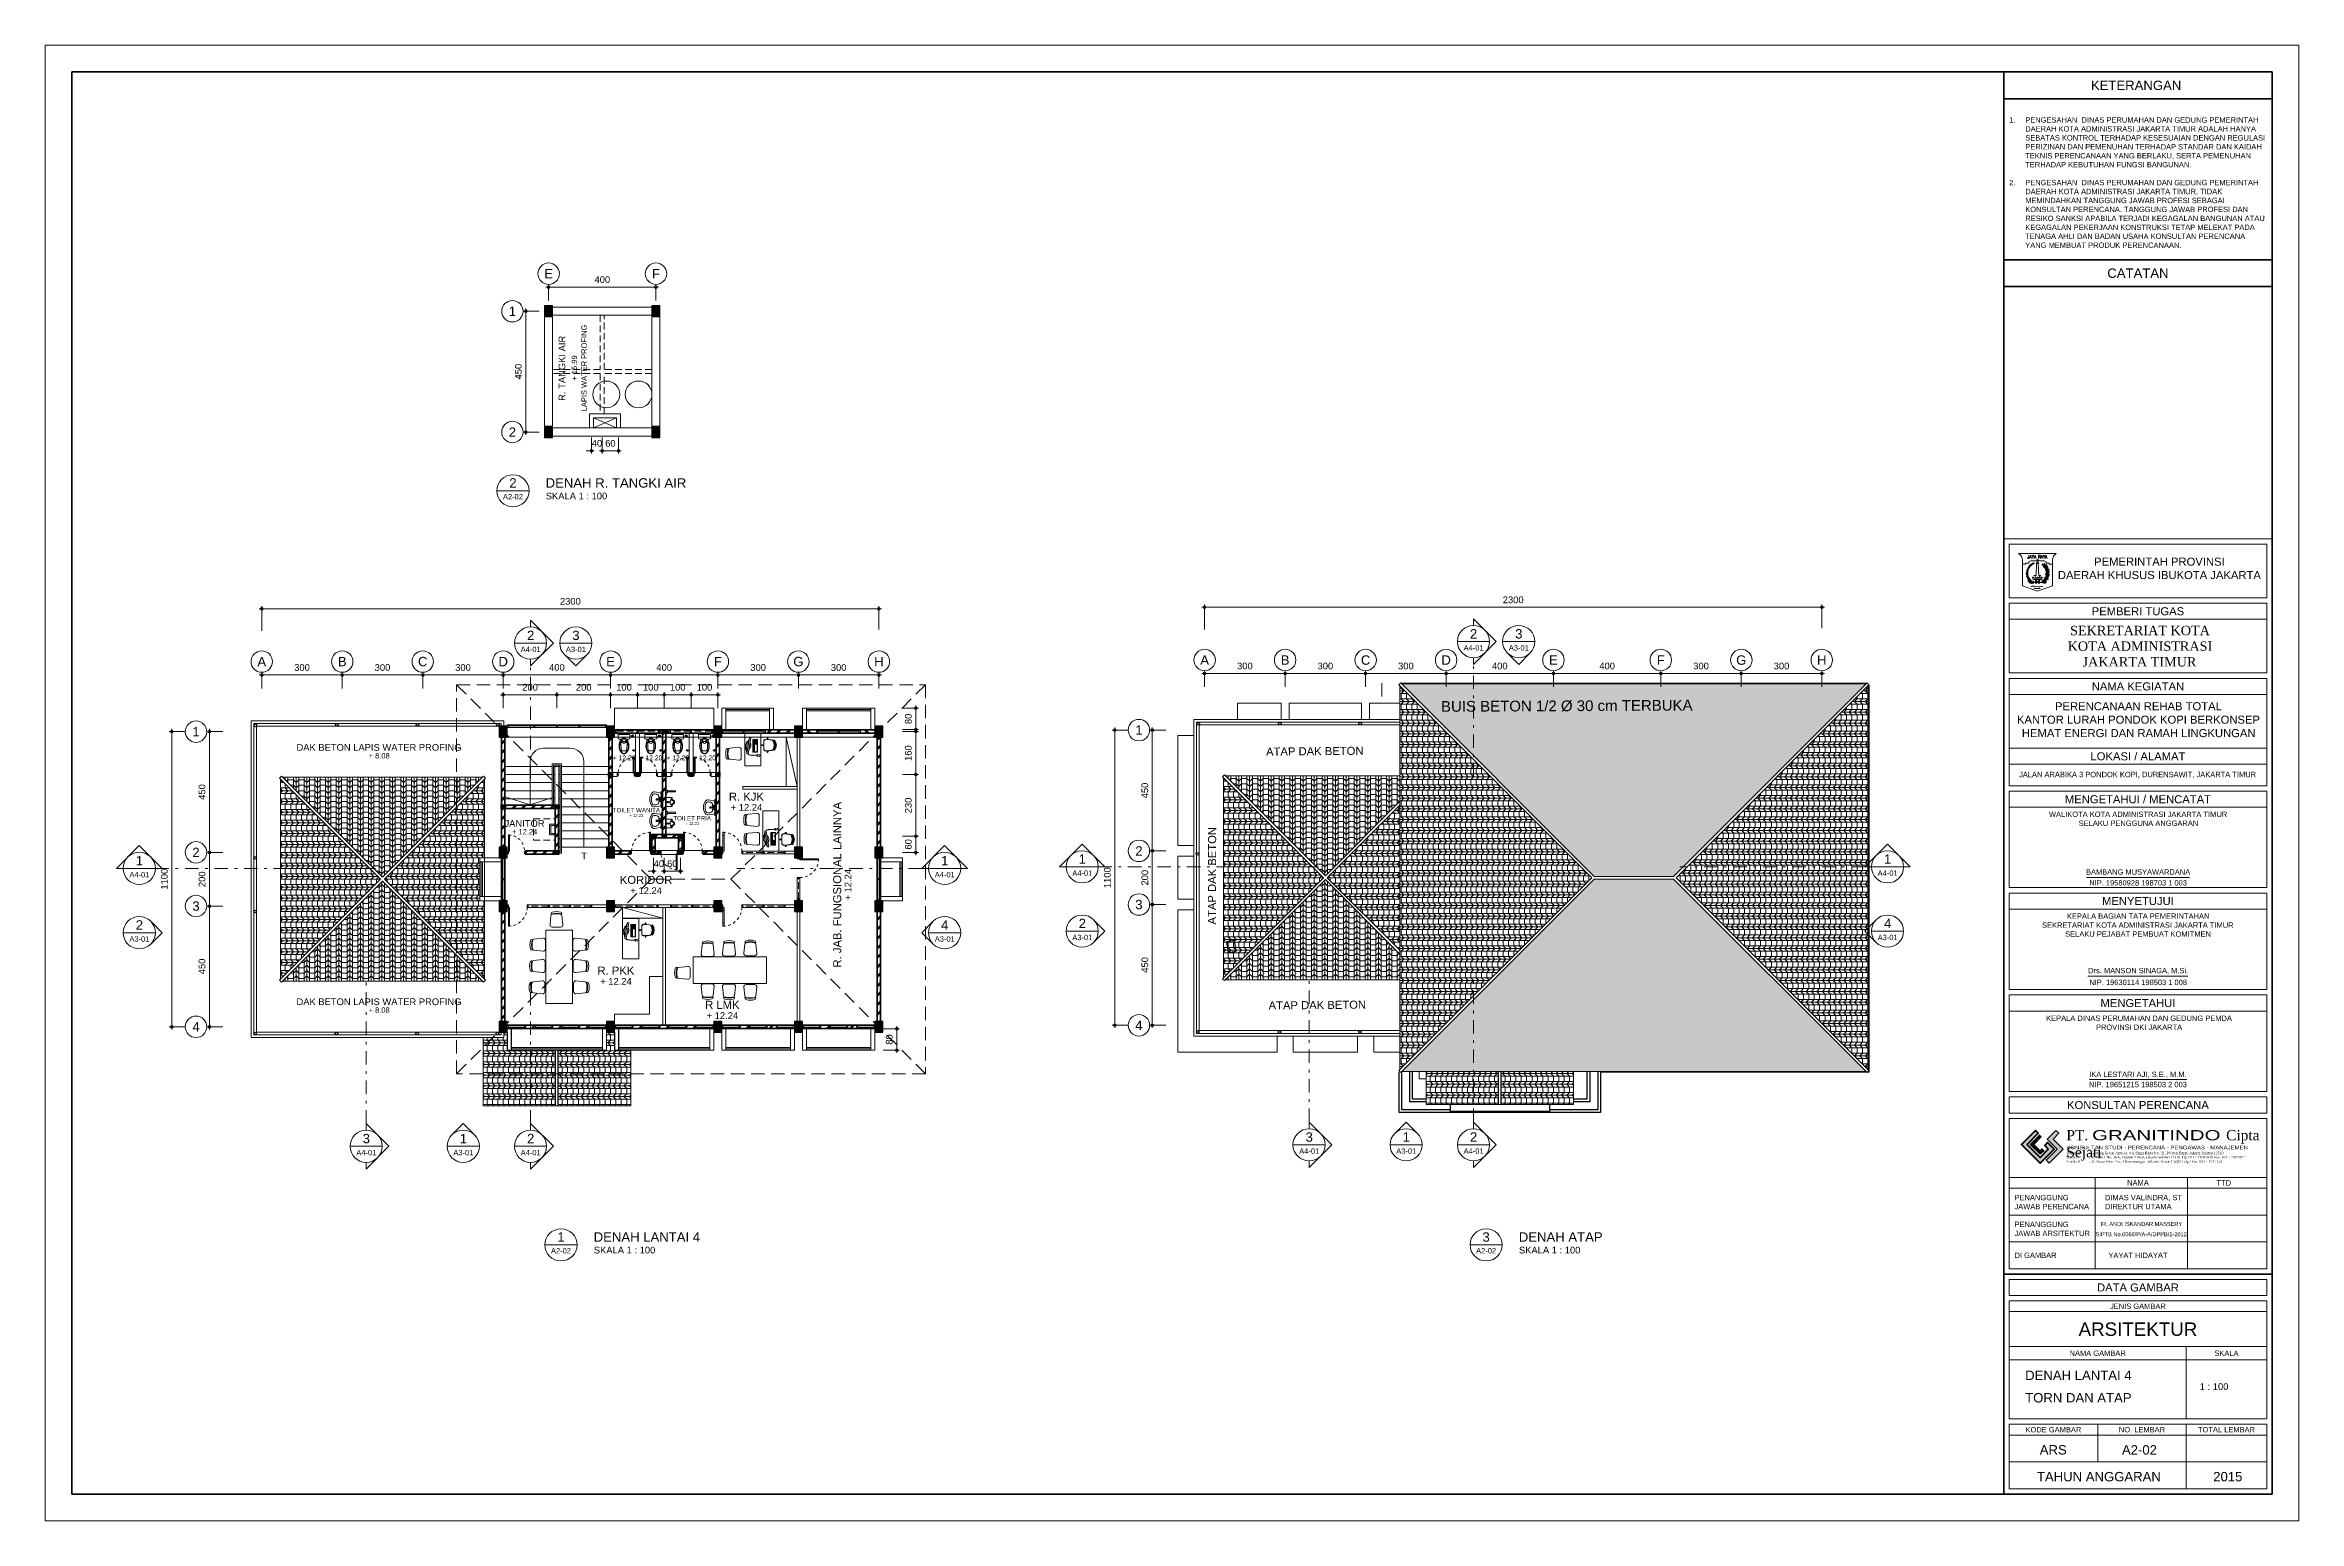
# Model space of a CAD drawing. Header units: millimetres. Extents: x -11 to 1625, y -101 to 180.
# Drawn here: x 1331.2 to 1415.2, y 63 to 118 of the extents above; entities that cross this region are included whole.
import ezdxf
from ezdxf.enums import TextEntityAlignment as Align

# ---------------------------------------------------------------- set-up
doc = ezdxf.new("R2010")
doc.units = ezdxf.units.MM
doc.linetypes.add('DASHDOT', pattern=[1, 0.5, -0.25, 0, -0.25])
doc.linetypes.add('HIDDEN', pattern=[0.375, 0.25, -0.125])
for name, color, linetype, lineweight in [('ars', 11, 'Continuous', 5), ('atap', 7, 'Continuous', 20), ('dinding', 5, 'Continuous', 15), ('FURNITURE', 163, 'Continuous', 5), ('GRS KOP', 1, 'Continuous', 35), ('KOLOM', 1, 'Continuous', 30), ('kop', 7, 'Continuous', 20), ('kus', 63, 'Continuous', 15), ('lan', 7, 'Continuous', 15), ('logo', 7, 'Continuous', 50), ('not', 7, 'Continuous', 20), ('PARTISI', 190, 'Continuous', 9), ('SANITAIR', 4, 'Continuous', 5), ('sol kol', 8, 'Continuous', 0), ('tem', 5, 'Continuous', 20), ('u', 6, 'Continuous', 20)]:
    doc.layers.add(name, color=color, linetype=linetype, lineweight=lineweight)
doc.styles.add('BARU', font='complex.shx')
doc.styles.add('S', font='SIMPLEX', dxfattribs={"width": 1.1})
doc.styles.get("Standard").update_dxf_attribs({"font": 'ARIALUNI.TTF'})
doc.dimstyles.new('SK100', dxfattribs={"dimtxt": 0.25, "dimasz": 0.1, "dimexe": 0.1, "dimexo": 0, "dimgap": 0.15, "dimtad": 1, "dimdec": 0, "dimlfac": 100, "dimzin": 12, "dimdsep": 46, "dimtxsty": 'Standard', "dimblk": 'BULAT', "dimcen": 0.1, "dimclrd": 256, "dimclre": 256, "dimclrt": 256, "dimadec": 0, "dimazin": 3, "dimtfac": 1, "dimtdec": 0, "dimtofl": 0, "dimtmove": 0, "dimatfit": 3, "dimldrblk": 'BULAT', "dimfxl": 0, "dimtolj": 1, "dimtzin": 0, "dimlwd": -1, "dimlwe": -1, "dimarcsym": 0})
pattern_1 = [(45, (1352.28967, 81.21406), (-0.1767767, 0.1767767), []), (45, (1352.35217, 81.21406), (-0.1767767, 0.1767767), [])]
pattern_2 = [(45, (1351.28967, 81.21406), (-0.1767767, 0.1767767), []), (45, (1351.35217, 81.21406), (-0.1767767, 0.1767767), [])]

msp = doc.modelspace()

# ---------------------------------------------------------------- texts
at = {"insert": (1351.202, 104.2867), "char_height": 0.2, "attachment_point": 1, "rotation": 90}
msp.add_mtext_dynamic_manual_height_columns('\\pi0.065226;LAPIS WATER PROFING', width=3.32063, gutter_width=4.3708, heights=[0], dxfattribs=at)
at = {"layer": 'not', "attachment_point": 1}
for s, width, insert, char_height, rotation in [('\\A1;\\pi0.04301;BUIS BETON 1/2 Ø 30 cm TERBUKA', 9.423811, (1383.1948, 93.5524), 0.4, 0.292953), ('\\pi0.4485;ATAP DAK BETON', 4.496387, (1376.2697, 91.8146), 0.3, 0.521157), ('\\pi0.4485;ATAP DAK BETON', 4.496387, (1374.55, 84.7792), 0.3, 89.850353), ('\\pi0.4485;ATAP DAK BETON', 4.496387, (1376.3643, 82.3549), 0.3, 0.521157)]:
    msp.add_mtext_dynamic_manual_height_columns(s, width=width, gutter_width=12.5, heights=[0], dxfattribs=dict(at, insert=insert, char_height=char_height, rotation=rotation))
at = {"layer": 'not', "insert": (1351.1669, 87.9055), "char_height": 0.25, "attachment_point": 1}
msp.add_mtext_dynamic_manual_height_columns('\\pi0.028836;T', width=0.25566, gutter_width=12.5, heights=[0], dxfattribs=at)

# ---------------------------------------------------------------- blocks, each defined once
blk = doc.blocks.new('Ndtpd')
blk.add_line((0.75, 0), (-0.75, 0))
blk.add_circle((0, 0), 0.747)
at = {"flags": 4}
for tag, height, p in [('NO', 0.5, (0, 0.15)), ('NOLBR', 0.3, (0, -0.4))]:
    blk.add_attdef(tag, text='', height=height, dxfattribs=at).set_placement(p, align=Align.CENTER)
for tag, p, height in [('NDTPD', (1.52, 0.15), 0.5), ('SKALA', (1.52, -0.4), 0.3)]:
    blk.add_attdef(tag, p, '', height=height, dxfattribs=at)
blk = doc.blocks.new('BULAT')
for p, q in [((-1, 0), (1, 0)), ((0, -1), (0, 1))]:
    blk.add_line(p, q)
blk.add_circle((0, 0), 0.5)
blk = doc.blocks.new('*D1381')
at = {"layer": 'Defpoints', "color": 0, "ltscale": 0.15}
for p in [(1337.34, 85.914), (1337.84, 85.914), (1337.84, 81.414)]:
    blk.add_point(p, dxfattribs=at)
at = {"layer": 'u', "ltscale": 0.15}
for p, q in [((1337.84, 85.914), (1337.24, 85.914)), ((1337.34, 81.514), (1337.34, 85.814)), ((1337.84, 81.414), (1337.24, 81.414))]:
    blk.add_line(p, q, dxfattribs=at)
at = {"layer": 'u', "ltscale": 0.15, "xscale": 0.1, "yscale": 0.1, "zscale": 0.1}
for p, rotation in [((1337.34, 85.914), 90), ((1337.34, 81.414), 270)]:
    blk.add_blockref('BULAT', p, dxfattribs=dict(at, rotation=rotation))
at = {"layer": 'u', "ltscale": 0.15, "insert": (1337.062, 83.664), "char_height": 0.25, "attachment_point": 5, "rotation": 90}
blk.add_mtext('\\A1;450', dxfattribs=at)
blk = doc.blocks.new('*D1382')
at = {"layer": 'Defpoints', "color": 0, "ltscale": 0.15}
for p in [(1337.34, 87.914), (1337.84, 87.914), (1337.84, 85.914)]:
    blk.add_point(p, dxfattribs=at)
at = {"layer": 'u', "ltscale": 0.15}
for p, q in [((1337.84, 87.914), (1337.24, 87.914)), ((1337.34, 86.014), (1337.34, 87.814)), ((1337.84, 85.914), (1337.24, 85.914))]:
    blk.add_line(p, q, dxfattribs=at)
at = {"layer": 'u', "ltscale": 0.15, "xscale": 0.1, "yscale": 0.1, "zscale": 0.1}
for p, rotation in [((1337.34, 87.914), 90), ((1337.34, 85.914), 270)]:
    blk.add_blockref('BULAT', p, dxfattribs=dict(at, rotation=rotation))
at = {"layer": 'u', "ltscale": 0.15, "insert": (1337.062, 86.914), "char_height": 0.25, "attachment_point": 5, "rotation": 90}
blk.add_mtext('\\A1;200', dxfattribs=at)
blk = doc.blocks.new('*D1383')
at = {"layer": 'Defpoints', "color": 0, "ltscale": 0.15}
for p in [(1337.84, 92.414), (1337.34, 87.914), (1337.84, 87.914)]:
    blk.add_point(p, dxfattribs=at)
at = {"layer": 'u', "ltscale": 0.15}
for p, q in [((1337.84, 92.414), (1337.24, 92.414)), ((1337.34, 92.314), (1337.34, 88.014)), ((1337.84, 87.914), (1337.24, 87.914))]:
    blk.add_line(p, q, dxfattribs=at)
at = {"layer": 'u', "ltscale": 0.15, "xscale": 0.1, "yscale": 0.1, "zscale": 0.1}
for p, rotation in [((1337.34, 92.414), 90), ((1337.34, 87.914), 270)]:
    blk.add_blockref('BULAT', p, dxfattribs=dict(at, rotation=rotation))
at = {"layer": 'u', "ltscale": 0.15, "insert": (1337.062, 90.164), "char_height": 0.25, "attachment_point": 5, "rotation": 90}
blk.add_mtext('\\A1;450', dxfattribs=at)
blk = doc.blocks.new('NAV')
blk.add_circle((0, -0.4), 0.4)
at = {"style": 'S', "width": 0.75, "flags": 4}
blk.add_attdef('AV', text='', height=0.3, dxfattribs=at).set_placement((0, -0.4), align=Align.MIDDLE)
blk = doc.blocks.new('*D1384')
at = {"layer": 'Defpoints', "color": 0, "ltscale": 0.15}
for p in [(1336.44, 92.414), (1335.94, 81.414), (1336.44, 81.414)]:
    blk.add_point(p, dxfattribs=at)
at = {"layer": 'u', "ltscale": 0.15}
for p, q in [((1336.44, 92.414), (1335.84, 92.414)), ((1335.94, 92.314), (1335.94, 81.514)), ((1336.44, 81.414), (1335.84, 81.414))]:
    blk.add_line(p, q, dxfattribs=at)
at = {"layer": 'u', "ltscale": 0.15, "xscale": 0.1, "yscale": 0.1, "zscale": 0.1}
for p, rotation in [((1335.94, 92.414), 90), ((1335.94, 81.414), 270)]:
    blk.add_blockref('BULAT', p, dxfattribs=dict(at, rotation=rotation))
at = {"layer": 'u', "ltscale": 0.15, "insert": (1335.662, 86.914), "char_height": 0.25, "attachment_point": 5, "rotation": 90}
blk.add_mtext('\\A1;1100', dxfattribs=at)
blk = doc.blocks.new('*D1406')
at = {"layer": 'Defpoints', "color": 0, "ltscale": 0.15}
for p in [(1342.29, 94.525), (1339.29, 94.025), (1342.29, 94.025)]:
    blk.add_point(p, dxfattribs=at)
at = {"layer": 'u', "ltscale": 0.15}
for p, q in [((1339.29, 94.025), (1339.29, 94.625)), ((1339.39, 94.525), (1342.19, 94.525)), ((1342.29, 94.025), (1342.29, 94.625))]:
    blk.add_line(p, q, dxfattribs=at)
at = {"layer": 'u', "ltscale": 0.15, "xscale": 0.1, "yscale": 0.1, "zscale": 0.1, "rotation": 180}
blk.add_blockref('BULAT', (1339.29, 94.525), dxfattribs=at)
at = {"layer": 'u', "ltscale": 0.15, "xscale": 0.1, "yscale": 0.1, "zscale": 0.1}
blk.add_blockref('BULAT', (1342.29, 94.525), dxfattribs=at)
at = {"layer": 'u', "ltscale": 0.15, "insert": (1340.79, 94.803), "char_height": 0.25, "attachment_point": 5}
blk.add_mtext('\\A1;300', dxfattribs=at)
blk = doc.blocks.new('*D1407')
at = {"layer": 'Defpoints', "color": 0, "ltscale": 0.15}
for p in [(1345.29, 94.525), (1342.29, 94.025), (1345.29, 94.025)]:
    blk.add_point(p, dxfattribs=at)
at = {"layer": 'u', "ltscale": 0.15}
for p, q in [((1342.29, 94.025), (1342.29, 94.625)), ((1342.39, 94.525), (1345.19, 94.525)), ((1345.29, 94.025), (1345.29, 94.625))]:
    blk.add_line(p, q, dxfattribs=at)
at = {"layer": 'u', "ltscale": 0.15, "xscale": 0.1, "yscale": 0.1, "zscale": 0.1, "rotation": 180}
blk.add_blockref('BULAT', (1342.29, 94.525), dxfattribs=at)
at = {"layer": 'u', "ltscale": 0.15, "xscale": 0.1, "yscale": 0.1, "zscale": 0.1}
blk.add_blockref('BULAT', (1345.29, 94.525), dxfattribs=at)
at = {"layer": 'u', "ltscale": 0.15, "insert": (1343.79, 94.803), "char_height": 0.25, "attachment_point": 5}
blk.add_mtext('\\A1;300', dxfattribs=at)
blk = doc.blocks.new('*D1408')
at = {"layer": 'Defpoints', "color": 0, "ltscale": 0.15}
for p in [(1348.29, 94.525), (1345.29, 94.025), (1348.29, 94.025)]:
    blk.add_point(p, dxfattribs=at)
at = {"layer": 'u', "ltscale": 0.15}
for p, q in [((1345.29, 94.025), (1345.29, 94.625)), ((1345.39, 94.525), (1348.19, 94.525)), ((1348.29, 94.025), (1348.29, 94.625))]:
    blk.add_line(p, q, dxfattribs=at)
at = {"layer": 'u', "ltscale": 0.15, "xscale": 0.1, "yscale": 0.1, "zscale": 0.1, "rotation": 180}
blk.add_blockref('BULAT', (1345.29, 94.525), dxfattribs=at)
at = {"layer": 'u', "ltscale": 0.15, "xscale": 0.1, "yscale": 0.1, "zscale": 0.1}
blk.add_blockref('BULAT', (1348.29, 94.525), dxfattribs=at)
at = {"layer": 'u', "ltscale": 0.15, "insert": (1346.79, 94.803), "char_height": 0.25, "attachment_point": 5}
blk.add_mtext('\\A1;300', dxfattribs=at)
blk = doc.blocks.new('*D1409')
at = {"layer": 'Defpoints', "color": 0, "ltscale": 0.15}
for p in [(1356.29, 94.525), (1352.29, 94.025), (1356.29, 94.025)]:
    blk.add_point(p, dxfattribs=at)
at = {"layer": 'u', "ltscale": 0.15}
for p, q in [((1352.29, 94.025), (1352.29, 94.625)), ((1352.39, 94.525), (1356.19, 94.525)), ((1356.29, 94.025), (1356.29, 94.625))]:
    blk.add_line(p, q, dxfattribs=at)
at = {"layer": 'u', "ltscale": 0.15, "xscale": 0.1, "yscale": 0.1, "zscale": 0.1, "rotation": 180}
blk.add_blockref('BULAT', (1352.29, 94.525), dxfattribs=at)
at = {"layer": 'u', "ltscale": 0.15, "xscale": 0.1, "yscale": 0.1, "zscale": 0.1}
blk.add_blockref('BULAT', (1356.29, 94.525), dxfattribs=at)
at = {"layer": 'u', "ltscale": 0.15, "insert": (1354.29, 94.803), "char_height": 0.25, "attachment_point": 5}
blk.add_mtext('\\A1;400', dxfattribs=at)
blk = doc.blocks.new('*D1410')
at = {"layer": 'Defpoints', "color": 0, "ltscale": 0.15}
for p in [(1359.29, 94.525), (1356.29, 94.025), (1359.29, 94.025)]:
    blk.add_point(p, dxfattribs=at)
at = {"layer": 'u', "ltscale": 0.15}
for p, q in [((1356.29, 94.025), (1356.29, 94.625)), ((1356.39, 94.525), (1359.19, 94.525)), ((1359.29, 94.025), (1359.29, 94.625))]:
    blk.add_line(p, q, dxfattribs=at)
at = {"layer": 'u', "ltscale": 0.15, "xscale": 0.1, "yscale": 0.1, "zscale": 0.1, "rotation": 180}
blk.add_blockref('BULAT', (1356.29, 94.525), dxfattribs=at)
at = {"layer": 'u', "ltscale": 0.15, "xscale": 0.1, "yscale": 0.1, "zscale": 0.1}
blk.add_blockref('BULAT', (1359.29, 94.525), dxfattribs=at)
at = {"layer": 'u', "ltscale": 0.15, "insert": (1357.79, 94.803), "char_height": 0.25, "attachment_point": 5}
blk.add_mtext('\\A1;300', dxfattribs=at)
blk = doc.blocks.new('*D1411')
at = {"layer": 'Defpoints', "color": 0, "ltscale": 0.15}
for p in [(1352.29, 94.525), (1348.29, 94.025), (1352.29, 94.025)]:
    blk.add_point(p, dxfattribs=at)
at = {"layer": 'u', "ltscale": 0.15}
for p, q in [((1348.29, 94.025), (1348.29, 94.625)), ((1348.39, 94.525), (1352.19, 94.525)), ((1352.29, 94.025), (1352.29, 94.625))]:
    blk.add_line(p, q, dxfattribs=at)
at = {"layer": 'u', "ltscale": 0.15, "xscale": 0.1, "yscale": 0.1, "zscale": 0.1, "rotation": 180}
blk.add_blockref('BULAT', (1348.29, 94.525), dxfattribs=at)
at = {"layer": 'u', "ltscale": 0.15, "xscale": 0.1, "yscale": 0.1, "zscale": 0.1}
blk.add_blockref('BULAT', (1352.29, 94.525), dxfattribs=at)
at = {"layer": 'u', "ltscale": 0.15, "insert": (1350.29, 94.803), "char_height": 0.25, "attachment_point": 5}
blk.add_mtext('\\A1;400', dxfattribs=at)
blk = doc.blocks.new('*D1412')
at = {"layer": 'Defpoints', "color": 0, "ltscale": 0.15}
for p in [(1362.29, 94.525), (1359.29, 94.025), (1362.29, 94.025)]:
    blk.add_point(p, dxfattribs=at)
at = {"layer": 'u', "ltscale": 0.15}
for p, q in [((1359.29, 94.025), (1359.29, 94.625)), ((1359.39, 94.525), (1362.19, 94.525)), ((1362.29, 94.025), (1362.29, 94.625))]:
    blk.add_line(p, q, dxfattribs=at)
at = {"layer": 'u', "ltscale": 0.15, "xscale": 0.1, "yscale": 0.1, "zscale": 0.1, "rotation": 180}
blk.add_blockref('BULAT', (1359.29, 94.525), dxfattribs=at)
at = {"layer": 'u', "ltscale": 0.15, "xscale": 0.1, "yscale": 0.1, "zscale": 0.1}
blk.add_blockref('BULAT', (1362.29, 94.525), dxfattribs=at)
at = {"layer": 'u', "ltscale": 0.15, "insert": (1360.79, 94.803), "char_height": 0.25, "attachment_point": 5}
blk.add_mtext('\\A1;300', dxfattribs=at)
blk = doc.blocks.new('*D1413')
at = {"layer": 'Defpoints', "color": 0, "ltscale": 0.15}
for p in [(1362.29, 96.991), (1339.29, 96.169), (1362.29, 96.219)]:
    blk.add_point(p, dxfattribs=at)
at = {"layer": 'u', "ltscale": 0.15}
for p, q in [((1339.29, 96.169), (1339.29, 97.091)), ((1339.39, 96.991), (1362.19, 96.991)), ((1362.29, 96.219), (1362.29, 97.091))]:
    blk.add_line(p, q, dxfattribs=at)
at = {"layer": 'u', "ltscale": 0.15, "xscale": 0.1, "yscale": 0.1, "zscale": 0.1, "rotation": 180}
blk.add_blockref('BULAT', (1339.29, 96.991), dxfattribs=at)
at = {"layer": 'u', "ltscale": 0.15, "xscale": 0.1, "yscale": 0.1, "zscale": 0.1}
blk.add_blockref('BULAT', (1362.29, 96.991), dxfattribs=at)
at = {"layer": 'u', "ltscale": 0.15, "insert": (1350.79, 97.269), "char_height": 0.25, "attachment_point": 5}
blk.add_mtext('\\A1;2300', dxfattribs=at)
blk = doc.blocks.new('*D1432')
at = {"layer": 'Defpoints', "color": 0, "ltscale": 0.15}
for p in [(1355.29, 93.289), (1356.29, 93.789), (1356.29, 93.289)]:
    blk.add_point(p, dxfattribs=at)
at = {"layer": 'u', "ltscale": 0.15}
for p, q in [((1355.29, 93.289), (1355.29, 93.889)), ((1355.39, 93.789), (1356.19, 93.789)), ((1356.29, 93.289), (1356.29, 93.889))]:
    blk.add_line(p, q, dxfattribs=at)
at = {"layer": 'u', "ltscale": 0.15, "xscale": 0.1, "yscale": 0.1, "zscale": 0.1, "rotation": 180}
blk.add_blockref('BULAT', (1355.29, 93.789), dxfattribs=at)
at = {"layer": 'u', "ltscale": 0.15, "xscale": 0.1, "yscale": 0.1, "zscale": 0.1}
blk.add_blockref('BULAT', (1356.29, 93.789), dxfattribs=at)
at = {"layer": 'u', "ltscale": 0.15, "insert": (1355.79, 94.067), "char_height": 0.25, "attachment_point": 5}
blk.add_mtext('\\A1;100', dxfattribs=at)
blk = doc.blocks.new('*D1433')
at = {"layer": 'Defpoints', "color": 0, "ltscale": 0.15}
for p in [(1354.29, 93.289), (1355.29, 93.789), (1355.29, 93.289)]:
    blk.add_point(p, dxfattribs=at)
at = {"layer": 'u', "ltscale": 0.15}
for p, q in [((1354.29, 93.289), (1354.29, 93.889)), ((1354.39, 93.789), (1355.19, 93.789)), ((1355.29, 93.289), (1355.29, 93.889))]:
    blk.add_line(p, q, dxfattribs=at)
at = {"layer": 'u', "ltscale": 0.15, "xscale": 0.1, "yscale": 0.1, "zscale": 0.1, "rotation": 180}
blk.add_blockref('BULAT', (1354.29, 93.789), dxfattribs=at)
at = {"layer": 'u', "ltscale": 0.15, "xscale": 0.1, "yscale": 0.1, "zscale": 0.1}
blk.add_blockref('BULAT', (1355.29, 93.789), dxfattribs=at)
at = {"layer": 'u', "ltscale": 0.15, "insert": (1354.79, 94.067), "char_height": 0.25, "attachment_point": 5}
blk.add_mtext('\\A1;100', dxfattribs=at)
blk = doc.blocks.new('*D1434')
at = {"layer": 'Defpoints', "color": 0, "ltscale": 0.15}
for p in [(1353.29, 93.289), (1354.29, 93.789), (1354.29, 93.289)]:
    blk.add_point(p, dxfattribs=at)
at = {"layer": 'u', "ltscale": 0.15}
for p, q in [((1353.29, 93.289), (1353.29, 93.889)), ((1353.39, 93.789), (1354.19, 93.789)), ((1354.29, 93.289), (1354.29, 93.889))]:
    blk.add_line(p, q, dxfattribs=at)
at = {"layer": 'u', "ltscale": 0.15, "xscale": 0.1, "yscale": 0.1, "zscale": 0.1, "rotation": 180}
blk.add_blockref('BULAT', (1353.29, 93.789), dxfattribs=at)
at = {"layer": 'u', "ltscale": 0.15, "xscale": 0.1, "yscale": 0.1, "zscale": 0.1}
blk.add_blockref('BULAT', (1354.29, 93.789), dxfattribs=at)
at = {"layer": 'u', "ltscale": 0.15, "insert": (1353.79, 94.067), "char_height": 0.25, "attachment_point": 5}
blk.add_mtext('\\A1;100', dxfattribs=at)
blk = doc.blocks.new('*D1435')
at = {"layer": 'Defpoints', "color": 0, "ltscale": 0.15}
for p in [(1352.29, 93.289), (1353.29, 93.789), (1353.29, 93.289)]:
    blk.add_point(p, dxfattribs=at)
at = {"layer": 'u', "ltscale": 0.15}
for p, q in [((1352.29, 93.289), (1352.29, 93.889)), ((1352.39, 93.789), (1353.19, 93.789)), ((1353.29, 93.289), (1353.29, 93.889))]:
    blk.add_line(p, q, dxfattribs=at)
at = {"layer": 'u', "ltscale": 0.15, "xscale": 0.1, "yscale": 0.1, "zscale": 0.1, "rotation": 180}
blk.add_blockref('BULAT', (1352.29, 93.789), dxfattribs=at)
at = {"layer": 'u', "ltscale": 0.15, "xscale": 0.1, "yscale": 0.1, "zscale": 0.1}
blk.add_blockref('BULAT', (1353.29, 93.789), dxfattribs=at)
at = {"layer": 'u', "ltscale": 0.15, "insert": (1352.79, 94.067), "char_height": 0.25, "attachment_point": 5}
blk.add_mtext('\\A1;100', dxfattribs=at)
blk = doc.blocks.new('*D1436')
at = {"layer": 'Defpoints', "color": 0, "ltscale": 0.15}
for p in [(1363.165, 92.414), (1363.165, 90.814), (1363.665, 90.814)]:
    blk.add_point(p, dxfattribs=at)
at = {"layer": 'u', "ltscale": 0.15}
for p, q in [((1363.165, 92.414), (1363.765, 92.414)), ((1363.665, 92.314), (1363.665, 90.914)), ((1363.165, 90.814), (1363.765, 90.814))]:
    blk.add_line(p, q, dxfattribs=at)
at = {"layer": 'u', "ltscale": 0.15, "xscale": 0.1, "yscale": 0.1, "zscale": 0.1}
for p, rotation in [((1363.665, 92.414), 90), ((1363.665, 90.814), 270)]:
    blk.add_blockref('BULAT', p, dxfattribs=dict(at, rotation=rotation))
at = {"layer": 'u', "ltscale": 0.15, "insert": (1363.387, 91.614), "char_height": 0.25, "attachment_point": 5, "rotation": 90}
blk.add_mtext('\\A1;160', dxfattribs=at)
blk = doc.blocks.new('*D1437')
at = {"layer": 'Defpoints', "color": 0, "ltscale": 0.15}
for p in [(1363.165, 88.514), (1363.165, 87.914), (1363.665, 87.914)]:
    blk.add_point(p, dxfattribs=at)
at = {"layer": 'u', "ltscale": 0.15}
for p, q in [((1363.165, 88.514), (1363.765, 88.514)), ((1363.665, 88.414), (1363.665, 88.014)), ((1363.165, 87.914), (1363.765, 87.914))]:
    blk.add_line(p, q, dxfattribs=at)
at = {"layer": 'u', "ltscale": 0.15, "xscale": 0.1, "yscale": 0.1, "zscale": 0.1}
for p, rotation in [((1363.665, 88.514), 90), ((1363.665, 87.914), 270)]:
    blk.add_blockref('BULAT', p, dxfattribs=dict(at, rotation=rotation))
at = {"layer": 'u', "ltscale": 0.15, "insert": (1363.387, 88.214), "char_height": 0.25, "attachment_point": 5, "rotation": 90}
blk.add_mtext('\\A1;60', dxfattribs=at)
blk = doc.blocks.new('*D1438')
at = {"layer": 'Defpoints', "color": 0, "ltscale": 0.15}
for p in [(1363.165, 90.814), (1363.165, 88.514), (1363.665, 88.514)]:
    blk.add_point(p, dxfattribs=at)
at = {"layer": 'u', "ltscale": 0.15}
for p, q in [((1363.165, 90.814), (1363.765, 90.814)), ((1363.665, 90.714), (1363.665, 88.614)), ((1363.165, 88.514), (1363.765, 88.514))]:
    blk.add_line(p, q, dxfattribs=at)
at = {"layer": 'u', "ltscale": 0.15, "xscale": 0.1, "yscale": 0.1, "zscale": 0.1}
for p, rotation in [((1363.665, 90.814), 90), ((1363.665, 88.514), 270)]:
    blk.add_blockref('BULAT', p, dxfattribs=dict(at, rotation=rotation))
at = {"layer": 'u', "ltscale": 0.15, "insert": (1363.387, 89.664), "char_height": 0.25, "attachment_point": 5, "rotation": 90}
blk.add_mtext('\\A1;230', dxfattribs=at)
blk = doc.blocks.new('*D1439')
at = {"layer": 'Defpoints', "color": 0, "ltscale": 0.15}
for p in [(1363.165, 93.289), (1363.165, 92.489), (1363.665, 92.489)]:
    blk.add_point(p, dxfattribs=at)
at = {"layer": 'u', "ltscale": 0.15}
for p, q in [((1363.165, 93.289), (1363.765, 93.289)), ((1363.165, 92.489), (1363.765, 92.489)), ((1363.665, 93.189), (1363.665, 92.589))]:
    blk.add_line(p, q, dxfattribs=at)
at = {"layer": 'u', "ltscale": 0.15, "xscale": 0.1, "yscale": 0.1, "zscale": 0.1}
for p, rotation in [((1363.665, 93.289), 90), ((1363.665, 92.489), 270)]:
    blk.add_blockref('BULAT', p, dxfattribs=dict(at, rotation=rotation))
at = {"layer": 'u', "ltscale": 0.15, "insert": (1363.387, 92.889), "char_height": 0.25, "attachment_point": 5, "rotation": 90}
blk.add_mtext('\\A1;80', dxfattribs=at)
blk = doc.blocks.new('*D1440')
at = {"layer": 'Defpoints', "color": 0, "ltscale": 0.15}
for p in [(1354.29, 87.714), (1354.89, 87.714), (1354.29, 87.214)]:
    blk.add_point(p, dxfattribs=at)
at = {"layer": 'u', "ltscale": 0.15}
for p, q in [((1354.29, 87.714), (1354.29, 87.114)), ((1354.89, 87.714), (1354.89, 87.114)), ((1354.79, 87.214), (1354.39, 87.214))]:
    blk.add_line(p, q, dxfattribs=at)
at = {"layer": 'u', "ltscale": 0.15, "xscale": 0.1, "yscale": 0.1, "zscale": 0.1, "rotation": 180}
blk.add_blockref('BULAT', (1354.29, 87.214), dxfattribs=at)
at = {"layer": 'u', "ltscale": 0.15, "xscale": 0.1, "yscale": 0.1, "zscale": 0.1}
blk.add_blockref('BULAT', (1354.89, 87.214), dxfattribs=at)
at = {"layer": 'u', "ltscale": 0.15, "insert": (1354.59, 87.492), "char_height": 0.25, "attachment_point": 5}
blk.add_mtext('\\A1;60', dxfattribs=at)
blk = doc.blocks.new('*D1441')
at = {"layer": 'Defpoints', "color": 0, "ltscale": 0.15}
for p in [(1353.89, 87.714), (1354.29, 87.714), (1353.89, 87.214)]:
    blk.add_point(p, dxfattribs=at)
at = {"layer": 'u', "ltscale": 0.15}
for p, q in [((1353.89, 87.714), (1353.89, 87.114)), ((1354.29, 87.714), (1354.29, 87.114)), ((1353.79, 87.214), (1353.69, 87.214)), ((1354.39, 87.214), (1354.49, 87.214))]:
    blk.add_line(p, q, dxfattribs=at)
at = {"layer": 'u', "ltscale": 0.15, "xscale": 0.1, "yscale": 0.1, "zscale": 0.1}
blk.add_blockref('BULAT', (1353.89, 87.214), dxfattribs=at)
at = {"layer": 'u', "ltscale": 0.15, "xscale": 0.1, "yscale": 0.1, "zscale": 0.1, "rotation": 180}
blk.add_blockref('BULAT', (1354.29, 87.214), dxfattribs=at)
at = {"layer": 'u', "ltscale": 0.15, "insert": (1354.09, 87.492), "char_height": 0.25, "attachment_point": 5}
blk.add_mtext('\\A1;40', dxfattribs=at)
blk = doc.blocks.new('*D1442')
at = {"layer": 'Defpoints', "color": 0, "ltscale": 0.15}
for p in [(1362.454, 81.339), (1362.454, 80.539), (1362.954, 80.539)]:
    blk.add_point(p, dxfattribs=at)
at = {"layer": 'u', "ltscale": 0.15}
for p, q in [((1362.454, 81.339), (1363.054, 81.339)), ((1362.954, 81.239), (1362.954, 80.639)), ((1362.454, 80.539), (1363.054, 80.539))]:
    blk.add_line(p, q, dxfattribs=at)
at = {"layer": 'u', "ltscale": 0.15, "xscale": 0.1, "yscale": 0.1, "zscale": 0.1}
for p, rotation in [((1362.954, 81.339), 90), ((1362.954, 80.539), 270)]:
    blk.add_blockref('BULAT', p, dxfattribs=dict(at, rotation=rotation))
at = {"layer": 'u', "ltscale": 0.15, "insert": (1362.677, 80.939), "char_height": 0.25, "attachment_point": 5, "rotation": 90}
blk.add_mtext('\\A1;80', dxfattribs=at)
blk = doc.blocks.new('*D1461')
at = {"layer": 'Defpoints', "color": 0, "ltscale": 0.15}
for p in [(1350.29, 93.289), (1352.29, 93.789), (1352.29, 93.289)]:
    blk.add_point(p, dxfattribs=at)
at = {"layer": 'u', "ltscale": 0.15}
for p, q in [((1350.29, 93.289), (1350.29, 93.889)), ((1350.39, 93.789), (1352.19, 93.789)), ((1352.29, 93.289), (1352.29, 93.889))]:
    blk.add_line(p, q, dxfattribs=at)
at = {"layer": 'u', "ltscale": 0.15, "xscale": 0.1, "yscale": 0.1, "zscale": 0.1, "rotation": 180}
blk.add_blockref('BULAT', (1350.29, 93.789), dxfattribs=at)
at = {"layer": 'u', "ltscale": 0.15, "xscale": 0.1, "yscale": 0.1, "zscale": 0.1}
blk.add_blockref('BULAT', (1352.29, 93.789), dxfattribs=at)
at = {"layer": 'u', "ltscale": 0.15, "insert": (1351.29, 94.067), "char_height": 0.25, "attachment_point": 5}
blk.add_mtext('\\A1;200', dxfattribs=at)
blk = doc.blocks.new('*D1462')
at = {"layer": 'Defpoints', "color": 0, "ltscale": 0.15}
for p in [(1348.29, 93.289), (1350.29, 93.789), (1350.29, 93.289)]:
    blk.add_point(p, dxfattribs=at)
at = {"layer": 'u', "ltscale": 0.15}
for p, q in [((1348.29, 93.289), (1348.29, 93.889)), ((1348.39, 93.789), (1350.19, 93.789)), ((1350.29, 93.289), (1350.29, 93.889))]:
    blk.add_line(p, q, dxfattribs=at)
at = {"layer": 'u', "ltscale": 0.15, "xscale": 0.1, "yscale": 0.1, "zscale": 0.1, "rotation": 180}
blk.add_blockref('BULAT', (1348.29, 93.789), dxfattribs=at)
at = {"layer": 'u', "ltscale": 0.15, "xscale": 0.1, "yscale": 0.1, "zscale": 0.1}
blk.add_blockref('BULAT', (1350.29, 93.789), dxfattribs=at)
at = {"layer": 'u', "ltscale": 0.15, "insert": (1349.29, 94.067), "char_height": 0.25, "attachment_point": 5}
blk.add_mtext('\\A1;200', dxfattribs=at)
blk = doc.blocks.new('Npkn')
for p, q in [((0, 0.849), (0.849, 0)), ((0, 0.849), (0, 0.6)), ((0.6, 0), (-0.6, 0)), ((0, -0.849), (0.849, 0)), ((0, -0.6), (0, -0.849))]:
    blk.add_line(p, q)
blk.add_circle((0, 0), 0.6)
at = {"color": 5, "style": 'S', "width": 0.75, "flags": 4}
blk.add_attdef('NO', text='', height=0.3, dxfattribs=at).set_placement((0.005, 0.113), align=Align.CENTER)
at = {"style": 'S', "width": 0.75, "flags": 4}
blk.add_attdef('NOLBR', text='', height=0.2, dxfattribs=at).set_placement((0.005, -0.334), align=Align.CENTER)
blk = doc.blocks.new('Npa')
for p, q in [((-0.849, 0), (0, 0.849)), ((0.849, 0), (0, 0.849)), ((0.849, 0), (-0.849, 0))]:
    blk.add_line(p, q)
blk.add_circle((0, 0), 0.6)
at = {"color": 5, "style": 'S', "width": 0.75, "flags": 4}
blk.add_attdef('NO', text='', height=0.3, dxfattribs=at).set_placement((0.005, 0.113), align=Align.CENTER)
at = {"style": 'S', "width": 0.75, "flags": 4}
blk.add_attdef('NOLBR', text='', height=0.2, dxfattribs=at).set_placement((0.005, -0.334), align=Align.CENTER)
blk = doc.blocks.new('Ntkn')
for p, q in [((0.6, 0), (-0.6, 0)), ((0.424, 0.424), (0.849, 0)), ((0.424, -0.424), (0.849, 0))]:
    blk.add_line(p, q)
blk.add_circle((0, 0), 0.6)
at = {"color": 5, "style": 'S', "width": 0.75, "flags": 4}
blk.add_attdef('NO', text='', height=0.3, dxfattribs=at).set_placement((0.005, 0.113), align=Align.CENTER)
at = {"style": 'S', "width": 0.75, "flags": 4}
blk.add_attdef('NOLBR', text='', height=0.2, dxfattribs=at).set_placement((0.005, -0.334), align=Align.CENTER)
blk = doc.blocks.new('Ntb')
for p, q in [((0.6, 0), (-0.6, 0)), ((-0.424, -0.424), (0, -0.849)), ((0.424, -0.424), (0, -0.849))]:
    blk.add_line(p, q)
blk.add_circle((0, 0), 0.6)
at = {"color": 5, "style": 'S', "width": 0.75, "flags": 4}
blk.add_attdef('NO', text='', height=0.3, dxfattribs=at).set_placement((0.005, 0.113), align=Align.CENTER)
at = {"style": 'S', "width": 0.75, "flags": 4}
blk.add_attdef('NOLBR', text='', height=0.2, dxfattribs=at).set_placement((0.005, -0.334), align=Align.CENTER)
blk = doc.blocks.new('Ntkr')
for p, q in [((-0.424, 0.424), (-0.849, 0)), ((-0.424, -0.424), (-0.849, 0)), ((0.6, 0), (-0.6, 0))]:
    blk.add_line(p, q)
blk.add_circle((0, 0), 0.6)
at = {"color": 5, "style": 'S', "width": 0.75, "flags": 4}
blk.add_attdef('NO', text='', height=0.3, dxfattribs=at).set_placement((0.005, 0.113), align=Align.CENTER)
at = {"style": 'S', "width": 0.75, "flags": 4}
blk.add_attdef('NOLBR', text='', height=0.2, dxfattribs=at).set_placement((0.005, -0.334), align=Align.CENTER)
blk = doc.blocks.new('KR 02')
for p, q in [((-0.516, 0.198), (-0.501, 0.2)), ((-0.431, 0.207), (-0.088, 0.241)), ((0, 0.162), (0, -0.162)), ((-0.516, -0.198), (-0.501, -0.2)), ((-0.431, -0.207), (-0.088, -0.241))]:
    blk.add_line(p, q)
for centre, radius, start, end in [((0.127, 0), 0.705, 166.87632, 193.12368), ((-0.511, 0.149), 0.05, 95.71059, 166.87632), ((0.127, 0), 0.645, 163.13396, 196.86604), ((-0.5, 0.19), 0.01, 343.13396, 95.71059), ((0.127, 0), 0.625, 164.13288, 195.86712), ((-0.426, 0.157), 0.05, 95.71059, 164.13288), ((-0.08, 0.162), 0.08, 0, 95.71059), ((-0.511, -0.149), 0.05, 193.12368, 264.28941), ((-0.5, -0.19), 0.01, 264.28941, 16.86604), ((-0.426, -0.157), 0.05, 195.86712, 264.28941), ((-0.08, -0.162), 0.08, 264.28941, 0)]:
    blk.add_arc(centre, radius, start, end)
blk = doc.blocks.new('PKK')
blk.add_lwpolyline([(0.6, 0), (-0.4, 0), (-0.4, 2.734), (0.6, 2.734), (0.6, 0)])
at = {"xscale": -1, "rotation": 90.29107655855172}
blk.add_blockref('KR 02', (0, 2.843), dxfattribs=at)
blk.add_blockref('KR 02', (0, 2.843), dxfattribs=at)
for p in [(-0.411, 2.188), (-0.411, 2.188), (-0.425, 1.393), (-0.425, 1.393), (-0.439, 0.598), (-0.439, 0.598)]:
    blk.add_blockref('KR 02', p)
at = {"xscale": -1}
for p in [(0.611, 2.188), (0.611, 2.188), (0.625, 1.393), (0.625, 1.393), (0.639, 0.598), (0.639, 0.598)]:
    blk.add_blockref('KR 02', p, dxfattribs=at)
blk = doc.blocks.new('A$C6419672E')
for p, q in [((0, 0.098), (0, 0.048)), ((0.6, 0.098), (0, 0.098)), ((0, 0.048), (0.6, 0.048)), ((0.15, 0.172), (0.15, 0.134)), ((0.25, 0.172), (0.15, 0.172)), ((0.25, 0.198), (0.25, 0.146)), ((0.3, 0.198), (0.25, 0.198)), ((0.35, 0.198), (0.3, 0.198)), ((0.35, 0.198), (0.35, 0.146)), ((0.35, 0.172), (0.45, 0.172)), ((0.45, 0.172), (0.45, 0.134)), ((0.6, 0.048), (0.6, 0.098))]:
    blk.add_line(p, q)
for centre, radius, start, end in [((0.3, -0.661), 0.809, 69.75066, 110.24934), ((0.3, 0.198), 0.198, 229.35698, 310.64302)]:
    blk.add_arc(centre, radius, start, end)
blk = doc.blocks.new('komp')
for p, q in [((-0.329, 0.529), (-0.387, 0.517)), ((-0.369, 0.424), (-0.387, 0.517)), ((-0.315, 0.46), (-0.374, 0.449)), ((-0.31, 0.436), (-0.369, 0.424)), ((-0.35, 0.428), (-0.354, 0.452)), ((-0.339, 0.411), (-0.34, 0.43)), ((-0.338, 0.394), (-0.339, 0.411)), ((-0.339, 0.353), (-0.338, 0.366)), ((-0.339, 0.34), (-0.339, 0.353)), ((-0.339, 0.325), (-0.339, 0.34)), ((-0.339, 0.31), (-0.339, 0.325)), ((-0.337, 0.291), (-0.339, 0.31)), ((-0.338, 0.379), (-0.338, 0.394)), ((-0.338, 0.366), (-0.338, 0.379)), ((-0.336, 0.272), (-0.337, 0.291)), ((-0.333, 0.251), (-0.336, 0.272)), ((-0.33, 0.432), (-0.335, 0.456)), ((-0.331, 0.23), (-0.333, 0.251)), ((-0.328, 0.209), (-0.331, 0.23)), ((-0.31, 0.436), (-0.329, 0.529)), ((-0.324, 0.188), (-0.328, 0.209)), ((-0.321, 0.17), (-0.324, 0.188)), ((-0.317, 0.153), (-0.321, 0.17)), ((-0.314, 0.139), (-0.317, 0.153)), ((-0.31, 0.127), (-0.314, 0.139)), ((-0.307, 0.117), (-0.31, 0.127)), ((-0.303, 0.109), (-0.307, 0.117)), ((-0.299, 0.103), (-0.303, 0.109)), ((-0.294, 0.098), (-0.299, 0.103)), ((-0.29, 0.093), (-0.294, 0.098)), ((-0.285, 0.089), (-0.29, 0.093)), ((-0.279, 0.085), (-0.285, 0.089)), ((-0.273, 0.081), (-0.279, 0.085)), ((-0.219, 0.284), (-0.224, 0.438)), ((-0.214, 0.441), (0.075, 0.451)), ((-0.209, 0.302), (-0.214, 0.441)), ((-0.212, 0.451), (0.231, 0.467)), ((-0.211, 0.342), (0.078, 0.352)), ((-0.21, 0.322), (0.238, 0.337)), ((-0.209, 0.302), (0.239, 0.317)), ((-0.206, 0.272), (0.237, 0.287)), ((-0.203, 0.32), (-0.181, 0.321)), ((-0.203, 0.32), (-0.202, 0.305)), ((-0.202, 0.305), (-0.181, 0.306)), ((-0.181, 0.321), (-0.181, 0.306)), ((-0.163, 0.321), (-0.148, 0.322)), ((-0.163, 0.321), (-0.163, 0.306)), ((-0.163, 0.306), (-0.148, 0.307)), ((-0.148, 0.322), (-0.148, 0.307)), ((-0.143, 0.322), (-0.128, 0.323)), ((-0.143, 0.322), (-0.143, 0.307)), ((-0.143, 0.307), (-0.128, 0.308)), ((-0.128, 0.323), (-0.128, 0.308)), ((-0.123, 0.323), (-0.108, 0.323)), ((-0.123, 0.323), (-0.123, 0.308)), ((-0.123, 0.308), (-0.108, 0.308)), ((-0.108, 0.323), (-0.108, 0.308)), ((-0.103, 0.323), (-0.088, 0.324)), ((-0.103, 0.323), (-0.103, 0.309)), ((-0.103, 0.309), (-0.088, 0.309)), ((-0.088, 0.324), (-0.088, 0.309)), ((-0.076, 0.324), (-0.061, 0.325)), ((-0.076, 0.324), (-0.075, 0.309)), ((-0.075, 0.309), (-0.06, 0.31)), ((-0.061, 0.325), (-0.06, 0.31)), ((-0.056, 0.325), (-0.041, 0.326)), ((-0.056, 0.325), (-0.056, 0.31)), ((-0.056, 0.31), (-0.041, 0.311)), ((-0.041, 0.326), (-0.041, 0.311)), ((-0.036, 0.326), (-0.021, 0.326)), ((-0.036, 0.326), (-0.036, 0.311)), ((-0.036, 0.311), (-0.021, 0.311)), ((-0.021, 0.326), (-0.021, 0.311)), ((-0.016, 0.327), (-0.001, 0.327)), ((-0.016, 0.327), (-0.016, 0.312)), ((-0.016, 0.312), (-0.001, 0.312)), ((-0.001, 0.327), (-0.001, 0.312)), ((0.009, 0.327), (0.024, 0.328)), ((0.009, 0.327), (0.01, 0.312)), ((0.01, 0.312), (0.025, 0.313)), ((0.024, 0.328), (0.025, 0.313)), ((0.029, 0.328), (0.044, 0.329)), ((0.029, 0.328), (0.03, 0.313)), ((0.03, 0.313), (0.045, 0.314)), ((0.044, 0.329), (0.045, 0.314)), ((0.048, 0.329), (0.049, 0.314)), ((0.063, 0.329), (0.048, 0.329)), ((0.064, 0.314), (0.049, 0.314)), ((0.063, 0.329), (0.064, 0.314)), ((0.083, 0.33), (0.068, 0.329)), ((0.068, 0.329), (0.069, 0.315)), ((0.084, 0.315), (0.069, 0.315)), ((0.078, 0.352), (0.075, 0.451)), ((0.083, 0.33), (0.084, 0.315)), ((0.085, 0.452), (0.144, 0.454)), ((0.085, 0.432), (0.085, 0.452)), ((0.085, 0.432), (0.105, 0.432)), ((0.089, 0.389), (0.104, 0.39)), ((0.089, 0.389), (0.09, 0.375)), ((0.089, 0.312), (0.089, 0.332)), ((0.09, 0.375), (0.105, 0.375)), ((0.09, 0.371), (0.105, 0.372)), ((0.09, 0.371), (0.09, 0.356)), ((0.09, 0.356), (0.105, 0.357)), ((0.104, 0.39), (0.105, 0.375)), ((0.106, 0.41), (0.105, 0.432)), ((0.105, 0.372), (0.105, 0.357)), ((0.106, 0.41), (0.126, 0.411)), ((0.109, 0.39), (0.124, 0.391)), ((0.109, 0.39), (0.11, 0.375)), ((0.11, 0.375), (0.124, 0.376)), ((0.11, 0.372), (0.11, 0.357)), ((0.11, 0.372), (0.125, 0.372)), ((0.11, 0.357), (0.125, 0.357)), ((0.124, 0.391), (0.124, 0.376)), ((0.125, 0.433), (0.145, 0.434)), ((0.126, 0.411), (0.125, 0.433)), ((0.125, 0.372), (0.125, 0.357)), ((0.129, 0.391), (0.144, 0.391)), ((0.129, 0.391), (0.129, 0.376)), ((0.129, 0.376), (0.144, 0.376)), ((0.13, 0.372), (0.145, 0.373)), ((0.13, 0.372), (0.13, 0.358)), ((0.13, 0.358), (0.145, 0.358)), ((0.145, 0.434), (0.144, 0.454)), ((0.144, 0.391), (0.144, 0.376)), ((0.145, 0.373), (0.145, 0.358)), ((0.149, 0.314), (0.148, 0.334)), ((0.152, 0.454), (0.234, 0.457)), ((0.156, 0.354), (0.152, 0.454)), ((0.156, 0.447), (0.191, 0.448)), ((0.156, 0.447), (0.157, 0.432)), ((0.156, 0.354), (0.237, 0.357)), ((0.157, 0.432), (0.191, 0.433)), ((0.157, 0.429), (0.157, 0.414)), ((0.157, 0.429), (0.172, 0.429)), ((0.157, 0.414), (0.172, 0.414)), ((0.157, 0.41), (0.172, 0.411)), ((0.157, 0.41), (0.158, 0.395)), ((0.158, 0.395), (0.173, 0.396)), ((0.158, 0.392), (0.173, 0.392)), ((0.158, 0.392), (0.159, 0.377)), ((0.159, 0.377), (0.173, 0.377)), ((0.159, 0.373), (0.174, 0.374)), ((0.159, 0.373), (0.159, 0.359)), ((0.159, 0.359), (0.174, 0.359)), ((0.172, 0.429), (0.172, 0.414)), ((0.172, 0.411), (0.173, 0.396)), ((0.173, 0.392), (0.173, 0.377)), ((0.174, 0.374), (0.174, 0.359)), ((0.177, 0.429), (0.192, 0.43)), ((0.177, 0.429), (0.177, 0.414)), ((0.177, 0.414), (0.192, 0.415)), ((0.177, 0.411), (0.192, 0.411)), ((0.177, 0.411), (0.178, 0.396)), ((0.178, 0.396), (0.193, 0.397)), ((0.178, 0.393), (0.178, 0.378)), ((0.178, 0.393), (0.193, 0.393)), ((0.178, 0.378), (0.193, 0.378)), ((0.179, 0.374), (0.193, 0.375)), ((0.179, 0.374), (0.179, 0.359)), ((0.179, 0.359), (0.194, 0.36)), ((0.191, 0.448), (0.191, 0.433)), ((0.192, 0.43), (0.192, 0.415)), ((0.192, 0.411), (0.193, 0.397)), ((0.193, 0.393), (0.193, 0.378)), ((0.193, 0.375), (0.194, 0.36)), ((0.196, 0.448), (0.211, 0.449)), ((0.196, 0.448), (0.196, 0.433)), ((0.196, 0.433), (0.211, 0.434)), ((0.197, 0.43), (0.211, 0.431)), ((0.197, 0.43), (0.197, 0.415)), ((0.197, 0.415), (0.212, 0.416)), ((0.197, 0.412), (0.212, 0.412)), ((0.197, 0.412), (0.198, 0.397)), ((0.198, 0.397), (0.213, 0.397)), ((0.198, 0.393), (0.213, 0.394)), ((0.198, 0.393), (0.198, 0.378)), ((0.198, 0.378), (0.213, 0.379)), ((0.198, 0.375), (0.213, 0.375)), ((0.198, 0.375), (0.199, 0.36)), ((0.199, 0.36), (0.214, 0.36)), ((0.211, 0.449), (0.211, 0.434)), ((0.211, 0.431), (0.212, 0.416)), ((0.212, 0.412), (0.213, 0.397)), ((0.213, 0.394), (0.213, 0.379)), ((0.213, 0.375), (0.214, 0.36)), ((0.216, 0.449), (0.231, 0.45)), ((0.216, 0.449), (0.217, 0.416)), ((0.217, 0.416), (0.232, 0.416)), ((0.217, 0.412), (0.232, 0.413)), ((0.217, 0.412), (0.218, 0.379)), ((0.218, 0.379), (0.233, 0.38)), ((0.218, 0.376), (0.233, 0.376)), ((0.218, 0.376), (0.219, 0.361)), ((0.219, 0.361), (0.234, 0.361)), ((0.231, 0.45), (0.232, 0.416)), ((0.232, 0.413), (0.233, 0.38)), ((0.233, 0.376), (0.234, 0.361)), ((0.239, 0.317), (0.234, 0.457)), ((0.249, 0.3), (0.244, 0.455))]:
    blk.add_line(p, q)
for centre, start, end in [((-0.212, 0.439), 91.9902, 181.9902), ((-0.206, 0.284), 181.9902, 271.9902), ((0.231, 0.454), 1.9902, 91.9902), ((0.237, 0.3), 271.9902, 1.9902)]:
    blk.add_arc(centre, 0.0124, start, end)
at = {"xscale": -1, "rotation": 191.9537211991965}
blk.add_blockref('A$C6419672E', (-0.286, 0.142), dxfattribs=at)
blk = doc.blocks.new('CUB.SET1')
at = {"linetype": 'ByBlock'}
for p, q in [((0.818, 0.909), (0.803, 0.891)), ((0.833, 0.897), (0.818, 0.879)), ((0.855, 0.934), (0.827, 0.916)), ((0.828, 0.915), (0.827, 0.916)), ((0.838, 0.906), (0.837, 0.907)), ((0.854, 0.912), (0.838, 0.906)), ((0.849, 0.833), (0.869, 1.052)), ((0.86, 0.843), (0.879, 1.048)), ((1.051, 1.146), (1.051, 1.169)), ((1.086, 1.146), (1.086, 1.169)), ((1.277, 0.843), (1.258, 1.048)), ((1.288, 0.833), (1.268, 1.052)), ((1.282, 0.934), (1.31, 0.916)), ((1.283, 0.912), (1.298, 0.906)), ((1.298, 0.906), (1.3, 0.907)), ((1.304, 0.897), (1.319, 0.879)), ((1.308, 0.915), (1.31, 0.916)), ((1.318, 0.909), (1.333, 0.891)), ((1.208, 0.75), (0.929, 0.75)), ((1.059, 0.696), (1.059, 0.673)), ((1.061, 0.75), (1.061, 0.707)), ((1.063, 0.707), (1.061, 0.707)), ((1.076, 0.707), (1.074, 0.707)), ((1.076, 0.75), (1.076, 0.707)), ((1.078, 0.696), (1.078, 0.673))]:
    blk.add_line(p, q, dxfattribs=at)
blk.add_lwpolyline([(0.905, 1.131, -0.237888), (1.231, 1.131, 0.605717), (1.242, 1.145, 0.122717), (1.238, 1.15, 0.323529), (0.898, 1.15, 0.122717), (0.894, 1.145, 0.605717)], format="xyb", close=True, dxfattribs=at)
blk.add_lwpolyline([(0, 0.04), (1.5, 0.04), (1.5, 0.64), (0, 0.64), (0, 0.04)])
for centre in [(0.83, 0.908), (1.307, 0.908), (1.068, 0.703)]:
    blk.add_circle(centre, 0.005, dxfattribs=at)
for centre, radius, start, end in [((0.818, 0.894), 0.015, 61.63338, 37.45365), ((0.83, 0.907), 0.0075, 1.81031, 98.18969), ((0.948, 0.838), 0.0887, 176.74777, 264.40751), ((0.938, 1.046), 0.07, 116.39529, 174.87875), ((0.886, 1.146), 0.00782, 134.67446, 330.18912), ((0.948, 1.042), 0.07, 114.26391, 174.7001), ((0.906, 1.14), 0.0275, 126.54287, 154.85454), ((1.068, 0.915), 0.305, 54.12379, 125.87621), ((1.068, 0.784), 0.362, 63.60471, 116.39529), ((1.068, 0.775), 0.362, 65.73609, 114.26391), ((1.188, 0.838), 0.0887, 275.59249, 3.25223), ((1.188, 1.042), 0.07, 5.2999, 65.73609), ((1.198, 1.046), 0.07, 5.12125, 63.60471), ((1.231, 1.14), 0.0125, 25.14546, 53.1301), ((1.25, 1.146), 0.00782, 209.81088, 45.32554), ((1.231, 1.14), 0.0275, 25.14546, 53.45713), ((1.307, 0.907), 0.0075, 81.81031, 178.18969), ((1.319, 0.894), 0.015, 142.54635, 118.36662), ((0.929, 0.83), 0.08, 177.43076, 270), ((1.068, 0.685), 0.015, 101.63338, 77.45365), ((1.068, 0.702), 0.0075, 41.81031, 138.18969), ((1.208, 0.83), 0.08, 270, 2.56924)]:
    blk.add_arc(centre, radius, start, end, dxfattribs=at)
at = {"rotation": 358.0085811299913}
blk.add_blockref('komp', (1.019, 0.061), dxfattribs=at)
blk = doc.blocks.new('MEJA BENDAHRA')
at = {"linetype": 'ByBlock'}
for p, q in [((-0.082, -0.269), (-0.097, -0.251)), ((-0.067, -0.257), (-0.082, -0.239)), ((-0.072, -0.275), (-0.073, -0.276)), ((-0.045, -0.294), (-0.073, -0.276)), ((-0.062, -0.266), (-0.063, -0.267)), ((-0.046, -0.272), (-0.062, -0.266)), ((-0.051, -0.193), (-0.031, -0.412)), ((-0.04, -0.203), (-0.021, -0.408)), ((0.308, -0.11), (0.029, -0.11)), ((0.151, -0.506), (0.151, -0.529)), ((0.159, -0.056), (0.159, -0.033)), ((0.161, -0.11), (0.161, -0.067)), ((0.163, -0.067), (0.161, -0.067)), ((0.176, -0.067), (0.174, -0.067)), ((0.176, -0.11), (0.176, -0.067)), ((0.178, -0.056), (0.178, -0.033)), ((0.186, -0.506), (0.186, -0.529)), ((0.377, -0.203), (0.358, -0.408)), ((0.388, -0.193), (0.368, -0.412)), ((0.382, -0.294), (0.41, -0.276)), ((0.383, -0.272), (0.398, -0.266)), ((0.398, -0.266), (0.4, -0.267)), ((0.404, -0.257), (0.419, -0.239)), ((0.408, -0.275), (0.41, -0.276)), ((0.418, -0.269), (0.433, -0.251))]:
    blk.add_line(p, q, dxfattribs=at)
blk.add_lwpolyline([(0.6, 0.6), (-0.6, 0.6), (-0.6, 0), (0.6, 0), (0.6, 0.6)])
blk.add_lwpolyline([(0.005, -0.491, 0.237888), (0.331, -0.491, -0.605717), (0.342, -0.505, -0.122717), (0.338, -0.51, -0.323529), (-0.002, -0.51, -0.122717), (-0.006, -0.505, -0.605717)], format="xyb", close=True, dxfattribs=at)
for centre in [(-0.07, -0.268), (0.168, -0.063), (0.407, -0.268)]:
    blk.add_circle(centre, 0.005, dxfattribs=at)
for centre, radius, start, end in [((-0.082, -0.254), 0.015, 322.54635, 298.36662), ((-0.07, -0.267), 0.0075, 261.81031, 358.18969), ((0.029, -0.19), 0.08, 90, 182.56924), ((0.048, -0.198), 0.0887, 95.59249, 183.25223), ((0.038, -0.406), 0.07, 185.12125, 243.60471), ((0.048, -0.402), 0.07, 185.2999, 245.73609), ((-0.014, -0.506), 0.00782, 29.81088, 225.32554), ((0.006, -0.5), 0.0275, 205.14546, 233.45713), ((0.168, -0.275), 0.305, 234.12379, 305.87621), ((0.168, -0.144), 0.362, 243.60471, 296.39529), ((0.168, -0.135), 0.362, 245.73609, 294.26391), ((0.168, -0.045), 0.015, 282.54635, 258.36662), ((0.168, -0.062), 0.0075, 221.81031, 318.18969), ((0.288, -0.198), 0.0887, 356.74777, 84.40751), ((0.308, -0.19), 0.08, 357.43076, 90), ((0.288, -0.402), 0.07, 294.26391, 354.7001), ((0.298, -0.406), 0.07, 296.39529, 354.87875), ((0.331, -0.5), 0.0125, 306.8699, 334.85454), ((0.35, -0.506), 0.00782, 314.67446, 150.18912), ((0.331, -0.5), 0.0275, 306.54287, 334.85454), ((0.407, -0.267), 0.0075, 181.81031, 278.18969), ((0.419, -0.254), 0.015, 241.63338, 217.45365)]:
    blk.add_arc(centre, radius, start, end, dxfattribs=at)
at = {"extrusion": (0, 0, -1), "zscale": -1, "rotation": 178.0085811299913}
blk.add_blockref('komp', (-0.119, 0.579), dxfattribs=at)
blk = doc.blocks.new('K1')
at = {"layer": 'KOLOM'}
blk.add_lwpolyline([(0.2, 0.15), (-0.2, 0.15), (-0.2, -0.15), (0.2, -0.15), (0.2, 0.15)], dxfattribs=at)
blk = doc.blocks.new('KP')
at = {"layer": 'KOLOM'}
blk.add_lwpolyline([(0.075, -0.075), (-0.075, -0.075), (-0.075, 0.075), (0.075, 0.075), (0.075, -0.075)], dxfattribs=at)
blk = doc.blocks.new('washtafel L237 a')
for p, q in [((-0.279, -0.289), (-0.238, 0)), ((-0.238, 0), (0, 0)), ((0.238, 0), (0, 0)), ((0.279, -0.289), (0.238, 0)), ((-0.148, -0.019), (0, -0.019)), ((0, -0.193), (-0.007, -0.193)), ((0, -0.202), (-0.007, -0.202)), ((0, -0.179), (-0.006, -0.179)), ((0.148, -0.019), (0, -0.019)), ((0, -0.179), (0.006, -0.179)), ((0, -0.193), (0.007, -0.193)), ((0, -0.202), (0.007, -0.202))]:
    blk.add_line(p, q)
for centre, radius in [((-0.011, -0.085), 0.00488), ((0, -0.043), 0.00695), ((0, -0.043), 0.00529), ((0.011, -0.085), 0.00488)]:
    blk.add_circle(centre, radius)
for centre, radius, start, end in [((-0.17, -0.305), 0.11, 171.78601, 240.13946), ((-0.003, -0.017), 0.443, 239.96311, 270.41712), ((-0.148, -0.093), 0.0742, 90.06608, 157.50386), ((0.068, -0.281), 0.273, 154.05414, 184.62425), ((-0.119, -0.294), 0.0858, 186.0548, 250.1625), ((-0.117, -0.191), 0.0678, 92.54401, 154.459), ((-0.001, 0.003), 0.406, 248.72091, 270.13748), ((0.012, -2.103), 1.984, 91.19392, 93.80594), ((-0.055, -0.085), 0.0285, 98.13201, 275.81346), ((-0.002, -0.336), 0.286, 89.66686, 101.6651), ((-0.049, -0.147), 0.0337, 40.11883, 95.45534), ((0, -0.084), 0.0312, 89.69148, 225.35659), ((-0.528, -0.216), 0.513, 2.56467, 13.89125), ((0.001, -0.2), 0.0272, 129.5111, 54.46655), ((0, -0.084), 0.0231, 89.5833, 212.81241), ((0.001, -0.2), 0.0234, 136.87842, 48.81285), ((-0.04, -0.126), 0.0267, 4.63491, 46.93936), ((-0.045, -0.113), 0.03, 5.69404, 32.81241), ((-0.007, -0.184), 0.009, 183.47511, 270), ((-0.007, -0.193), 0.009, 182.56467, 270), ((-0.623, -0.171), 0.611, 359.80116, 5.69404), ((-0.006, -0.173), 0.006, 179.80116, 270), ((0.001, -0.2), 0.0119, 184.49513, 2.42416), ((0.002, -0.336), 0.286, 78.3349, 90.33314), ((0, -0.084), 0.0312, 314.64341, 90.30852), ((0, -0.084), 0.0231, 327.18759, 90.4167), ((0.001, 0.003), 0.406, 269.86252, 291.27909), ((0.003, -0.017), 0.443, 269.58288, 300.03689), ((0.006, -0.173), 0.006, 270, 0.19884), ((0.007, -0.184), 0.009, 270, 356.52489), ((0.007, -0.193), 0.009, 270, 357.43533), ((0.623, -0.171), 0.611, 174.30596, 180.19884), ((0.04, -0.126), 0.0267, 133.06064, 175.36509), ((0.045, -0.113), 0.03, 147.18759, 174.30596), ((0.528, -0.216), 0.513, 166.10875, 177.43533), ((0.049, -0.147), 0.0337, 84.54466, 139.88117), ((-0.012, -2.103), 1.984, 86.19406, 88.80608), ((0.055, -0.085), 0.0285, 264.18654, 81.86799), ((0.117, -0.191), 0.0678, 25.541, 87.45599), ((0.148, -0.093), 0.0742, 22.49614, 89.93392), ((0.119, -0.294), 0.0858, 289.8375, 353.9452), ((-0.068, -0.281), 0.273, 355.37575, 25.94586), ((0.17, -0.305), 0.11, 299.86054, 8.21399)]:
    blk.add_arc(centre, radius, start, end)
blk = doc.blocks.new('P 70')
for points in [[(-0.735, 0.06), (-0.74, 0.06), (-0.74, 0.061), (-0.74, 0.1), (-0.78, 0.1), (-0.78, 0), (-0.74, 0), (-0.74, 0.056), (-0.735, 0.058)], [(-0.742, 0.002), (-0.778, 0.002), (-0.778, 0.098), (-0.742, 0.098)], [(-0.04, 0.8), (-0.08, 0.8), (-0.08, 0.68), (-0.04, 0.68)], [(-0.04, 0.68), (-0.08, 0.68), (-0.08, 0.22), (-0.04, 0.22)], [(-0.04, 0.1), (-0.08, 0.1), (-0.08, 0.22), (-0.04, 0.22)], [(-0.045, 0.06), (-0.04, 0.06), (-0.04, 0.061), (-0.04, 0.1), (0, 0.1), (0, 0), (-0.04, 0), (-0.04, 0.056), (-0.045, 0.058)], [(-0.038, 0.002), (-0.002, 0.002), (-0.002, 0.098), (-0.038, 0.098)]]:
    blk.add_lwpolyline(points, close=True)
at = {"linetype": 'HIDDEN', "ltscale": 0.3}
blk.add_lwpolyline([(-0.74, 0.1, -0.414214), (-0.04, 0.8, -1.303225)], format="xyb", dxfattribs=at)
blk = doc.blocks.new('URINOIR ATAS')
for p, q in [((-0.165, 0), (-0.165, 0.215)), ((-0.165, 0), (0, 0)), ((-0.16, 0.22), (-0.147, 0.22)), ((-0.133, 0.201), (-0.16, 0.201)), ((-0.133, 0.201), (-0.143, 0.218)), ((-0.027, 0.31), (0, 0.31)), ((-0.009, 0.01), (-0.026, 0)), ((-0.02, 0.286), (0, 0.286)), ((-0.013, -0.017), (-0.013, 0)), ((-0.012, 0.117), (0.011, 0.117)), ((-0.011, 0.107), (0.011, 0.107)), ((-0.011, 0.097), (0.011, 0.097)), ((-0.009, 0.112), (-0.009, 0.107)), ((-0.009, 0.01), (0.011, 0.01)), ((-0.007, 0.113), (0.008, 0.113)), ((-0.003, 0.117), (-0.003, 0.113)), ((0.027, 0.31), (0, 0.31)), ((0.02, 0.286), (0, 0.286)), ((0.165, 0), (0, 0)), ((0.003, 0.117), (0.003, 0.113)), ((0.009, 0.112), (0.009, 0.107)), ((0.011, 0.01), (0.026, 0)), ((0.013, 0), (0.013, -0.017)), ((0.133, 0.201), (0.143, 0.218)), ((0.133, 0.201), (0.16, 0.201)), ((0.16, 0.22), (0.147, 0.22)), ((0.165, 0), (0.165, 0.215)), ((0.013, -0.017), (-0.013, -0.017))]:
    blk.add_line(p, q)
for points in [[(-0.011, 0.107, 0.164804), (-0.012, 0.107, 0.105758), (-0.013, 0.106, 0.068984), (-0.014, 0.104, 0.055178), (-0.014, 0.102, 0.055178), (-0.014, 0.1, 0.068984), (-0.013, 0.099, 0.105758), (-0.012, 0.098, 0.164804), (-0.011, 0.097, 0.164804), (-0.01, 0.098, 0.105758), (-0.009, 0.099, 0.068984), (-0.009, 0.1, 0.055178), (-0.009, 0.102, 0.055178), (-0.009, 0.104, 0.068984), (-0.009, 0.106, 0.105758), (-0.01, 0.107, 0.164804)], [(0, 0.097, 0.070821), (0.003, 0.098, 0.082428), (0.005, 0.099, 0.106823), (0.007, 0.101, 0.13413), (0.007, 0.102, 0.13413), (0.007, 0.104, 0.106823), (0.005, 0.106, 0.082428), (0.003, 0.107, 0.070821), (0, 0.107, 0.070821), (-0.003, 0.107, 0.082428), (-0.005, 0.106, 0.106823), (-0.007, 0.104, 0.13413), (-0.007, 0.102, 0.13413), (-0.007, 0.101, 0.106823), (-0.005, 0.099, 0.082428), (-0.003, 0.098, 0.070821)], [(0.011, 0.107, 0.164804), (0.01, 0.107, 0.105758), (0.009, 0.106, 0.068984), (0.009, 0.104, 0.055178), (0.008, 0.102, 0.055178), (0.009, 0.1, 0.068984), (0.009, 0.099, 0.105758), (0.01, 0.098, 0.164804), (0.011, 0.097, 0.164804), (0.012, 0.098, 0.105758), (0.013, 0.099, 0.068984), (0.013, 0.1, 0.055178), (0.014, 0.102, 0.055178), (0.014, 0.104, 0.068984), (0.013, 0.106, 0.105758), (0.012, 0.107, 0.164804)]]:
    blk.add_lwpolyline(points, format="xyb", close=True)
blk.add_lwpolyline([(0.007, 0.061), (0.013, 0.072), (0.007, 0.082), (-0.006, 0.082), (-0.012, 0.072), (-0.006, 0.061)], close=True)
for centre, radius in [((0, 0.072), 0.025), ((0, 0.032), 0.0106), ((0, 0.032), 0.00723)]:
    blk.add_circle(centre, radius)
for centre, radius, start, end in [((-0.16, 0.215), 0.005, 90, 180), ((-0.16, 0.196), 0.005, 90, 180), ((-0.147, 0.215), 0.005, 30.58586, 90), ((-0.151, 0.256), 0.055, 287.36023, 311.4179), ((0.001, 0.332), 0.187, 224.1477, 269.64221), ((-0.614, 0.718), 0.709, 314.76544, 324.21792), ((-0.477, 0.536), 0.518, 315.9836, 330.73363), ((-0.027, 0.295), 0.0148, 90, 144.21792), ((-0.02, 0.28), 0.00593, 90, 150.73363), ((0.12, 0.057), 0.137, 181.34816, 199.92359), ((0, 0.106), 0.0162, 43.01693, 136.98307), ((-0.007, 0.112), 0.00119, 90, 180), ((-0.001, 0.332), 0.187, 270.35779, 315.8523), ((0.008, 0.112), 0.00119, 0, 90), ((-0.19, 0.062), 0.208, 345.47033, 357.66921), ((0.02, 0.28), 0.00593, 29.26637, 90), ((0.477, 0.536), 0.518, 209.26637, 224.0164), ((0.027, 0.295), 0.0148, 35.78208, 90), ((0.614, 0.718), 0.709, 215.78208, 225.23456), ((0.151, 0.256), 0.055, 228.5821, 252.63977), ((0.147, 0.215), 0.005, 90, 149.41414), ((0.16, 0.215), 0.005, 0, 90), ((0.16, 0.196), 0.005, 0, 90)]:
    blk.add_arc(centre, radius, start, end)
blk = doc.blocks.new('P 60')
for points in [[(-0.635, 0.06), (-0.64, 0.06), (-0.64, 0.061), (-0.64, 0.1), (-0.68, 0.1), (-0.68, 0), (-0.64, 0), (-0.64, 0.056), (-0.635, 0.058)], [(-0.642, 0.002), (-0.678, 0.002), (-0.678, 0.098), (-0.642, 0.098)], [(-0.04, 0.7), (-0.04, 0.1), (-0.08, 0.1), (-0.08, 0.7)], [(-0.042, 0.698), (-0.042, 0.102), (-0.078, 0.102), (-0.078, 0.698)], [(-0.045, 0.06), (-0.04, 0.06), (-0.04, 0.061), (-0.04, 0.1), (0, 0.1), (0, 0), (-0.04, 0), (-0.04, 0.056), (-0.045, 0.058)], [(-0.038, 0.002), (-0.002, 0.002), (-0.002, 0.098), (-0.038, 0.098)]]:
    blk.add_lwpolyline(points, close=True)
at = {"linetype": 'HIDDEN', "ltscale": 0.3}
blk.add_lwpolyline([(-0.64, 0.1, -0.414214), (-0.04, 0.7, -1.303225)], format="xyb", dxfattribs=at)
blk = doc.blocks.new('KRAN ATAS')
for p, q in [((-0.019, 0.001), (-0.019, 0)), ((-0.019, 0), (0, 0)), ((-0.018, 0.002), (0, 0.002)), ((-0.009, 0.006), (-0.009, 0.04)), ((0.018, 0.002), (0, 0.002)), ((0.019, 0), (0, 0)), ((0.009, 0.006), (0.009, 0.04)), ((0.019, 0.001), (0.019, 0))]:
    blk.add_line(p, q)
for centre, radius, start, end in [((-0.021, 0.06), 0.0057, 92.509, 270.03428), ((-0.02, 0.06), 0.0057, 105.44997, 257.24072), ((0, 0.06), 0.0223, 89.786, 270.21408), ((-0.015, 0.075), 0.0057, 47.464, 224.6597), ((-0.015, 0.074), 0.0057, 60.32073, 212.54146), ((-0.014, 0.046), 0.0057, 154.49735, 295.72823), ((-0.015, 0.045), 0.0057, 142.579, 307.6346), ((-0.018, 0.001), 0.0005, 90, 180), ((0, 0.06), 0.0162, 89.70943, 270.29489), ((-0.013, 0.006), 0.004, 270, 0), ((-0.041, 0.09), 0.0331, 343.1048, 7.2203), ((0, 0.06), 0.0102, 89.532, 270.46788), ((0, 0.096), 0.00865, 90, 191.4881), ((0, 0.08), 0.0057, 89.095, 165.324), ((0, 0.079), 0.0057, 89.095, 152.59378), ((0, 0.041), 0.0057, 205.96523, 266.0615), ((0, 0.04), 0.0057, 191.86, 266.0615), ((0, 0.096), 0.00865, 348.5119, 90), ((0, 0.08), 0.0057, 14.676, 90.905), ((0, 0.079), 0.0057, 27.40622, 90.905), ((0, 0.06), 0.0223, 269.78592, 90.214), ((0, 0.06), 0.0162, 269.70511, 90.29057), ((0, 0.06), 0.0102, 269.53212, 90.468), ((0, 0.04), 0.0057, 273.9385, 348.14), ((0, 0.041), 0.0057, 273.9385, 334.03477), ((0.041, 0.09), 0.0331, 172.7797, 196.8952), ((0.013, 0.006), 0.004, 180, 270), ((0.015, 0.045), 0.0057, 232.3654, 37.421), ((0.015, 0.075), 0.0057, 315.3403, 132.536), ((0.015, 0.074), 0.0057, 327.45854, 119.67927), ((0.014, 0.046), 0.0057, 244.27177, 25.50265), ((0.018, 0.001), 0.0005, 0, 90), ((0.021, 0.06), 0.0057, 269.96572, 87.491), ((0.02, 0.06), 0.0057, 282.75928, 74.55003)]:
    blk.add_arc(centre, radius, start, end)
blk = doc.blocks.new('CLOSET ATAS')
for p, q in [((0, 0.207), (0, 0)), ((0, -0.206), (0, 0)), ((0.014, 0.22), (0.148, 0.22)), ((0.171, 0.13), (0.294, 0.161)), ((0.228, 0.073), (0.228, 0.058)), ((0.231, 0.075), (0.273, 0.075)), ((0.231, 0.055), (0.256, 0.055)), ((0.256, 0.055), (0.259, 0.063)), ((0.256, 0.055), (0.256, 0)), ((0.256, -0.055), (0.256, 0)), ((0.259, 0.063), (0.273, 0.063)), ((0.266, 0.075), (0.266, 0.088)), ((0.266, 0.063), (0.266, 0)), ((0.266, -0.063), (0.266, 0)), ((0.273, 0.075), (0.273, 0.063)), ((0.282, 0.125), (0.282, 0.107)), ((0.285, 0.085), (0.285, 0.065)), ((0.296, 0.088), (0.288, 0.088)), ((0.296, 0.062), (0.288, 0.062)), ((0.299, 0.085), (0.299, 0.065)), ((-0.013, -0.124), (-0.031, -0.124)), ((-0.031, -0.124), (-0.031, -0.146)), ((-0.031, -0.146), (-0.013, -0.146)), ((-0.013, -0.107), (-0.013, -0.164)), ((0.014, -0.22), (0.148, -0.22)), ((0.171, -0.138), (0.185, -0.138)), ((0.173, -0.116), (0.185, -0.116)), ((0.173, -0.151), (0.173, -0.138)), ((0.175, -0.154), (0.182, -0.154)), ((0.184, -0.138), (0.184, -0.151)), ((0.188, -0.119), (0.188, -0.136)), ((0.188, -0.134), (0.294, -0.161)), ((0.228, -0.073), (0.228, -0.058)), ((0.231, -0.055), (0.256, -0.055)), ((0.231, -0.075), (0.273, -0.075)), ((0.256, -0.055), (0.259, -0.063)), ((0.259, -0.063), (0.273, -0.063)), ((0.266, -0.075), (0.266, -0.088)), ((0.273, -0.075), (0.273, -0.063)), ((0.282, -0.125), (0.282, -0.107)), ((0.285, -0.065), (0.285, -0.085)), ((0.296, -0.062), (0.288, -0.062)), ((0.296, -0.088), (0.288, -0.088)), ((0.299, -0.065), (0.299, -0.085))]:
    blk.add_line(p, q)
blk.add_circle((0.292, 0), 0.046)
for centre, radius, start, end in [((0.014, 0.207), 0.0135, 90, 180), ((0.235, 0), 0.103, 95.49361, 264.50639), ((0.148, 0.205), 0.015, 8.08701, 90), ((-1.27, 0.004), 1.447, 359.8599, 8.08701), ((-1.27, -0.004), 1.447, 351.91299, 0.1401), ((0.385, -0.951), 1.066, 79.04609, 98.61965), ((0.231, 0.073), 0.00271, 90, 180), ((0.231, 0.058), 0.00271, 180, 270), ((0.271, 0.088), 0.005, 138.74052, 180), ((0.429, -0.051), 0.215, 89.48257, 138.74052), ((0.287, 0.125), 0.005, 128.74106, 180), ((0.429, -0.051), 0.231, 89.48257, 128.74106), ((0.288, 0.085), 0.00307, 90, 180), ((0.288, 0.065), 0.00307, 180, 270), ((0.431, -0.32), 0.5, 75.27892, 105.85155), ((0.296, 0.085), 0.00307, 0, 90), ((0.296, 0.065), 0.00307, 270, 0), ((0.431, -0.32), 0.484, 75.27892, 90), ((0.465, -0.141), 0.302, 48.53709, 73.13138), ((0.465, -0.141), 0.318, 48.53709, 73.13138), ((0.585, 0.076), 0.02, 7.84587, 81.60377), ((0.035, 0), 0.575, 352.15413, 7.84587), ((0.59, 0), 0.114, 0, 48.65811), ((0.59, 0), 0.114, 311.34189, 0), ((0.59, 0), 0.13, 0, 48.65811), ((0.59, 0), 0.13, 311.34189, 0), ((-0.016, -0.123), 0.0171, 24.41224, 79.38682), ((-0.016, -0.147), 0.0171, 280.61318, 335.58776), ((0.014, -0.206), 0.0135, 180, 270), ((0.148, -0.205), 0.015, 270, 351.91299), ((0.175, -0.151), 0.00271, 180, 270), ((0.182, -0.151), 0.00271, 270, 0), ((0.185, -0.119), 0.00271, 0, 90), ((0.185, -0.136), 0.00271, 270, 0), ((0.385, 0.948), 1.063, 261.35799, 280.97627), ((0.231, -0.058), 0.00271, 90, 180), ((0.231, -0.073), 0.00271, 180, 270), ((0.271, -0.088), 0.005, 180, 221.25948), ((0.429, 0.051), 0.215, 221.25948, 270.51743), ((0.287, -0.125), 0.005, 180, 231.25894), ((0.429, 0.051), 0.231, 231.25894, 270.51743), ((0.288, -0.065), 0.00307, 90, 180), ((0.288, -0.085), 0.00307, 180, 270), ((0.431, 0.32), 0.5, 254.14845, 284.72108), ((0.296, -0.065), 0.00307, 0, 90), ((0.296, -0.085), 0.00307, 270, 0), ((0.431, 0.32), 0.484, 270, 284.72108), ((0.465, 0.141), 0.302, 286.86862, 311.46291), ((0.465, 0.141), 0.318, 286.86862, 311.46291), ((0.585, -0.076), 0.02, 278.39623, 352.15413)]:
    blk.add_arc(centre, radius, start, end)
blk = doc.blocks.new('*X6')
at = {"color": 0}
for p, q in [((18.491, 19.193), (18.579, 19.193)), ((18.499, 19.218), (18.572, 19.218)), ((18.499, 19.168), (18.572, 19.168))]:
    blk.add_line(p, q, dxfattribs=at)
blk = doc.blocks.new('SFLOOR')
for radius in [0.05, 0.0442]:
    blk.add_circle((0, 0), radius)
blk.add_blockref('*X6', (-18.535, -19.193))
blk = doc.blocks.new('NOTASI RUANG')
at = {"layer": 'not'}
for height, p in [(0.26, (-0.011, 0.3)), (0.175, (-0.009, -0.017))]:
    blk.add_attdef('RUANG', text='', height=height, dxfattribs=at).set_placement(p, align=Align.MIDDLE_CENTER)
blk = doc.blocks.new('Ntm')
for p, q in [((-0.424, 0.424), (0, 0.849)), ((0.424, 0.424), (0, 0.849)), ((0.6, 0), (-0.6, 0))]:
    blk.add_line(p, q)
blk.add_circle((0, 0), 0.6)
at = {"color": 5, "style": 'S', "width": 0.75, "flags": 4}
blk.add_attdef('NO', text='', height=0.3, dxfattribs=at).set_placement((0.005, 0.113), align=Align.CENTER)
at = {"style": 'S', "width": 0.75, "flags": 4}
blk.add_attdef('NOLBR', text='', height=0.2, dxfattribs=at).set_placement((0.005, -0.334), align=Align.CENTER)
blk = doc.blocks.new('*D1355')
at = {"layer": 'Defpoints', "color": 0, "ltscale": 0.15}
for p in [(1351.982, 103.38), (1352.582, 103.38), (1351.982, 102.88)]:
    blk.add_point(p, dxfattribs=at)
at = {"layer": 'u', "ltscale": 0.15}
for p, q in [((1351.982, 103.38), (1351.982, 102.78)), ((1352.582, 103.38), (1352.582, 102.78)), ((1352.482, 102.88), (1352.082, 102.88))]:
    blk.add_line(p, q, dxfattribs=at)
at = {"layer": 'u', "ltscale": 0.15, "xscale": 0.1, "yscale": 0.1, "zscale": 0.1, "rotation": 180}
blk.add_blockref('BULAT', (1351.982, 102.88), dxfattribs=at)
at = {"layer": 'u', "ltscale": 0.15, "xscale": 0.1, "yscale": 0.1, "zscale": 0.1}
blk.add_blockref('BULAT', (1352.582, 102.88), dxfattribs=at)
at = {"layer": 'u', "ltscale": 0.15, "insert": (1352.282, 103.158), "char_height": 0.25, "attachment_point": 5}
blk.add_mtext('\\A1;60', dxfattribs=at)
blk = doc.blocks.new('*D1356')
at = {"layer": 'Defpoints', "color": 0, "ltscale": 0.15}
for p in [(1351.582, 103.38), (1351.982, 103.38), (1351.582, 102.88)]:
    blk.add_point(p, dxfattribs=at)
at = {"layer": 'u', "ltscale": 0.15}
for p, q in [((1351.582, 103.38), (1351.582, 102.78)), ((1351.982, 103.38), (1351.982, 102.78)), ((1351.482, 102.88), (1351.382, 102.88)), ((1352.082, 102.88), (1352.182, 102.88))]:
    blk.add_line(p, q, dxfattribs=at)
at = {"layer": 'u', "ltscale": 0.15, "xscale": 0.1, "yscale": 0.1, "zscale": 0.1}
blk.add_blockref('BULAT', (1351.582, 102.88), dxfattribs=at)
at = {"layer": 'u', "ltscale": 0.15, "xscale": 0.1, "yscale": 0.1, "zscale": 0.1, "rotation": 180}
blk.add_blockref('BULAT', (1351.982, 102.88), dxfattribs=at)
at = {"layer": 'u', "ltscale": 0.15, "insert": (1351.782, 103.158), "char_height": 0.25, "attachment_point": 5}
blk.add_mtext('\\A1;40', dxfattribs=at)
blk = doc.blocks.new('*D1357')
at = {"layer": 'Defpoints', "color": 0, "ltscale": 0.15}
for p in [(1349.982, 108.48), (1353.982, 108.98), (1353.982, 108.48)]:
    blk.add_point(p, dxfattribs=at)
at = {"layer": 'u', "ltscale": 0.15}
for p, q in [((1349.982, 108.48), (1349.982, 109.08)), ((1350.082, 108.98), (1353.882, 108.98)), ((1353.982, 108.48), (1353.982, 109.08))]:
    blk.add_line(p, q, dxfattribs=at)
at = {"layer": 'u', "ltscale": 0.15, "xscale": 0.1, "yscale": 0.1, "zscale": 0.1, "rotation": 180}
blk.add_blockref('BULAT', (1349.982, 108.98), dxfattribs=at)
at = {"layer": 'u', "ltscale": 0.15, "xscale": 0.1, "yscale": 0.1, "zscale": 0.1}
blk.add_blockref('BULAT', (1353.982, 108.98), dxfattribs=at)
at = {"layer": 'u', "ltscale": 0.15, "insert": (1351.982, 109.258), "char_height": 0.25, "attachment_point": 5}
blk.add_mtext('\\A1;400', dxfattribs=at)
blk = doc.blocks.new('*D1358')
at = {"layer": 'Defpoints', "color": 0, "ltscale": 0.15}
for p in [(1349.632, 108.08), (1349.132, 103.58), (1349.632, 103.58)]:
    blk.add_point(p, dxfattribs=at)
at = {"layer": 'u', "ltscale": 0.15}
for p, q in [((1349.632, 108.08), (1349.032, 108.08)), ((1349.132, 107.98), (1349.132, 103.68)), ((1349.632, 103.58), (1349.032, 103.58))]:
    blk.add_line(p, q, dxfattribs=at)
at = {"layer": 'u', "ltscale": 0.15, "xscale": 0.1, "yscale": 0.1, "zscale": 0.1}
for p, rotation in [((1349.132, 108.08), 90), ((1349.132, 103.58), 270)]:
    blk.add_blockref('BULAT', p, dxfattribs=dict(at, rotation=rotation))
at = {"layer": 'u', "ltscale": 0.15, "insert": (1348.854, 105.83), "char_height": 0.25, "attachment_point": 5, "rotation": 90}
blk.add_mtext('\\A1;450', dxfattribs=at)
blk = doc.blocks.new('logo granitindo baru')
at = {"layer": 'logo'}
for points in [[(1.03, 1.463), (0.916, 1.574), (0.366, 1.024), (1.1, 0.289), (1.652, 0.843), (1.392, 1.098), (1.281, 0.987), (1.423, 0.84), (1.102, 0.519), (0.594, 1.025)], [(1.721, 1.576), (1.381, 1.236), (1.771, 0.842), (1.341, 0.407), (1.454, 0.294), (2.001, 0.844), (1.609, 1.237), (1.835, 1.464)]]:
    blk.add_hatch(color=8, dxfattribs=at).paths.add_polyline_path(points)
blk.add_lwpolyline([(1.03, 1.463), (0.916, 1.574), (0.366, 1.024), (1.1, 0.289), (1.652, 0.843), (1.392, 1.098), (1.281, 0.987), (1.423, 0.84), (1.102, 0.519), (0.594, 1.025), (1.03, 1.463), (0.916, 1.574)], dxfattribs=at)
at = {"layer": 'logo', "lineweight": 13}
for points in [[(1.089, 1.403), (0.713, 1.026), (1.101, 0.638), (1.258, 0.794)], [(1.112, 1.38), (0.759, 1.026), (1.101, 0.683), (1.235, 0.817)], [(1.134, 1.357), (0.803, 1.026), (1.101, 0.728), (1.213, 0.839)], [(1.157, 1.334), (0.85, 1.026), (1.101, 0.775), (1.189, 0.863)]]:
    blk.add_lwpolyline(points, dxfattribs=at)
at = {"layer": 'logo', "lineweight": 0}
blk.add_lwpolyline([(1.721, 1.576), (1.381, 1.236), (1.771, 0.842), (1.341, 0.407), (1.454, 0.294), (2.001, 0.844), (1.609, 1.237), (1.835, 1.464), (1.721, 1.576)], dxfattribs=at)
at = {"layer": 'logo', "insert": (2.134, 0.975), "char_height": 0.1, "attachment_point": 1}
blk.add_mtext_dynamic_manual_height_columns('{\\f@Arial Unicode MS|b0|i0|c0|p34;\\H1.4x;\\W1.2;KONSULTAN STUDI - PERENCANA - PENGAWAS - MANAJEMEN\\fTimes New Roman|b0|i0|c0|p18;\\P\\pt0.9;\\H0.71429x;\\W1;Domisili ^I: Gedung Graha Arsa Lt. 4 Jl.Siaga Raya No. 31, Pejaten Barat, Jakarta Selatan 12510\\PStudio I ^I: Jl. Batu I No. 36A, Pejaten Timur, Jakarta Selatan 12510 Tlp. 021 - 71082879 Fax. 021 - 7972072\\PStudio II          : Jl. Sawo Raya No. 4 Rawamangun, Jakarta Timur 13220 Telp / Fax. 021 - 4717152}', width=9.56937, gutter_width=0, heights=[1.67], dxfattribs=at)
at = {"layer": 'logo', "insert": (2.134, 1.589), "char_height": 0.4, "width": 7.66452, "attachment_point": 1}
blk.add_mtext('{\\fTimes New Roman|b0|i0|c0|p18;PT. \\fCityBlueprint|b0|i0|c2|p2;\\W1.5;GRANITINDO \\fTimes New Roman|b0|i0|c0|p18;\\W1;Cipta Sejati}', dxfattribs=at)
blk = doc.blocks.new('kop')
at = {"layer": 'ars'}
for p, q in [((74.521, 35.599), (74.496, 35.614)), ((74.534, 35.595), (74.538, 35.581)), ((74.578, 35.526), (74.553, 35.541)), ((74.578, 35.526), (74.581, 35.555)), ((74.6, 35.468), (74.612, 35.457)), ((74.614, 35.467), (74.614, 35.452)), ((74.634, 35.366), (74.615, 35.388)), ((74.631, 35.289), (74.635, 35.273)), ((74.634, 35.366), (74.643, 35.394)), ((74.642, 35.304), (74.637, 35.29)), ((74.472, 34.989), (74.502, 34.992)), ((74.537, 35.048), (74.537, 35.078)), ((74.552, 35.066), (74.578, 35.081)), ((74.621, 35.202), (74.607, 35.228)), ((74.621, 35.202), (74.64, 35.225))]:
    blk.add_line(p, q, dxfattribs=at)
for centre, radius, start, end in [((73.816, 35.253), 0.061, 2.2926, 66.75394), ((73.901, 35.312), 0.061, 182.2926, 246.75394), ((73.906, 35.362), 0.061, 172.39949, 236.86083), ((73.812, 35.319), 0.061, 352.39949, 56.86083), ((73.916, 35.414), 0.061, 164.61904, 229.08037), ((73.817, 35.384), 0.061, 344.61904, 49.08037), ((73.933, 35.316), 0.061, 120.67989, 185.14122), ((74.278, 35.315), 0.405, 114.0856, 237.63251), ((73.842, 35.364), 0.061, 300.67989, 5.14122), ((73.923, 35.456), 0.0488, 158.86486, 223.3262), ((73.936, 35.271), 0.061, 130.573, 195.03434), ((73.852, 35.424), 0.061, 292.89943, 357.36077), ((73.937, 35.365), 0.061, 112.89943, 177.36077), ((73.842, 35.44), 0.0488, 338.86486, 43.3262), ((73.837, 35.302), 0.061, 310.573, 15.03434), ((73.873, 35.469), 0.0488, 287.14526, 351.60659), ((73.935, 35.415), 0.0488, 107.14526, 171.60659), ((73.942, 35.493), 0.0488, 150.29963, 214.76097), ((73.859, 35.489), 0.0488, 330.29963, 34.76097), ((73.948, 35.451), 0.0488, 98.58003, 163.04136), ((73.894, 35.513), 0.0488, 278.58003, 343.04136), ((73.961, 35.528), 0.0488, 145.79893, 210.26027), ((73.879, 35.531), 0.0488, 325.79893, 30.26027), ((73.916, 35.552), 0.0488, 274.07933, 338.54067), ((73.965, 35.485), 0.0488, 94.07933, 158.54067), ((73.985, 35.56), 0.0488, 139.36791, 203.82924), ((73.904, 35.572), 0.0488, 319.36791, 23.82924), ((73.984, 35.517), 0.0488, 87.6483, 152.10964), ((73.943, 35.589), 0.0488, 267.6483, 332.10964), ((74.012, 35.589), 0.0488, 133.84164, 198.30297), ((73.932, 35.609), 0.0488, 313.84164, 18.30297), ((74.007, 35.547), 0.0488, 82.12203, 146.58337), ((73.973, 35.622), 0.0488, 262.12203, 326.58337), ((74.036, 35.612), 0.0439, 126.62395, 191.08528), ((73.967, 35.639), 0.0439, 306.62395, 11.08528), ((74.026, 35.575), 0.0439, 74.90434, 139.36568), ((74.005, 35.646), 0.0439, 254.90434, 319.36568), ((74, 35.656), 0.0352, 303.96096, 8.42229), ((74.054, 35.632), 0.0352, 123.96096, 188.42229), ((74.045, 35.603), 0.0352, 72.24135, 136.70269), ((74.03, 35.66), 0.0352, 252.24135, 316.70269), ((74.027, 35.676), 0.0352, 297.74061, 2.20194), ((74.078, 35.647), 0.0352, 117.74061, 182.20194), ((74.066, 35.619), 0.0352, 66.021, 130.48234), ((74.057, 35.677), 0.0352, 246.021, 310.48234), ((74.097, 35.661), 0.0281, 113.40069, 177.86202), ((74.058, 35.688), 0.0281, 293.40069, 357.86202), ((74.086, 35.64), 0.0281, 61.68108, 126.14242), ((74.082, 35.687), 0.0281, 241.68108, 306.14242), ((74.082, 35.701), 0.0281, 293.40069, 357.86202), ((74.121, 35.674), 0.0281, 113.40069, 177.86202), ((74.11, 35.653), 0.0281, 61.68108, 126.14242), ((74.106, 35.7), 0.0281, 241.68108, 306.14242), ((74.117, 35.713), 0.0281, 260.93685, 325.39819), ((74.136, 35.669), 0.0281, 80.93685, 145.39819), ((74.232, 35.315), 0.405, 302.36749, 44.48513), ((74.485, 35.674), 0.0613, 235.51536, 280.6207), ((74.445, 35.613), 0.0507, 1.42482, 71.62404), ((74.541, 35.601), 0.0613, 235.51536, 280.6207), ((74.589, 35.652), 0.0795, 151.18188, 225.99565), ((74.502, 35.54), 0.0507, 1.42482, 71.62404), ((74.526, 35.44), 0.0795, 20.9123, 95.72607), ((74.592, 35.547), 0.0795, 200.9123, 275.72607), ((74.464, 35.633), 0.0795, 331.18188, 45.99565), ((74.611, 35.596), 0.0507, 162.59462, 232.79384), ((74.623, 35.449), 0.0613, 217.22881, 262.33415), ((74.538, 35.6), 0.0613, 313.59796, 358.7033), ((74.663, 35.361), 0.0795, 171.16409, 245.97786), ((74.552, 35.301), 0.0795, 351.16409, 65.97786), ((74.566, 35.403), 0.0507, 343.13827, 53.33749), ((74.562, 35.252), 0.0507, 331.52956, 41.72878), ((74.684, 35.504), 0.0795, 133.19986, 208.01363), ((74.559, 35.525), 0.0795, 313.19986, 28.01363), ((74.682, 35.427), 0.0507, 150.06789, 220.26711), ((74.688, 35.241), 0.0507, 128.27812, 198.47734), ((74.721, 35.315), 0.0795, 113.30268, 188.11645), ((74.611, 35.377), 0.0795, 293.30268, 8.11645), ((74.611, 35.447), 0.0613, 301.07123, 346.17657), ((73.829, 35.191), 0.061, 12.66278, 77.12411), ((73.902, 35.264), 0.061, 192.66278, 257.12411), ((73.907, 35.225), 0.061, 200.21515, 264.67648), ((73.844, 35.143), 0.061, 20.21515, 84.67648), ((73.921, 35.183), 0.061, 206.16011, 270.62144), ((73.867, 35.095), 0.061, 26.16011, 90.62144), ((73.943, 35.23), 0.061, 140.94317, 205.40451), ((73.841, 35.243), 0.061, 320.94317, 25.40451), ((73.941, 35.145), 0.061, 208.50798, 272.96932), ((73.891, 35.055), 0.061, 28.50798, 92.96932), ((73.957, 35.19), 0.061, 140.94317, 205.40451), ((73.854, 35.203), 0.061, 320.94317, 25.40451), ((73.921, 35.015), 0.061, 40.03108, 104.49242), ((73.953, 35.113), 0.061, 220.03108, 284.49242), ((73.974, 35.153), 0.061, 146.90284, 211.36418), ((73.871, 35.155), 0.061, 326.90284, 31.36418), ((73.956, 34.978), 0.061, 49.20062, 113.66196), ((73.971, 35.08), 0.061, 229.20062, 293.66196), ((73.997, 35.115), 0.061, 146.69526, 211.1566), ((73.893, 35.117), 0.061, 326.69526, 31.1566), ((74.021, 35.084), 0.061, 144.86352, 209.32486), ((73.918, 35.089), 0.061, 324.86352, 29.32486), ((73.99, 34.949), 0.061, 44.42228, 108.88361), ((74.014, 35.049), 0.061, 224.42228, 288.88361), ((74.049, 35.054), 0.061, 144.49027, 208.9516), ((73.946, 35.059), 0.061, 324.49027, 28.9516), ((74.08, 35.031), 0.061, 156.18026, 220.64159), ((73.978, 35.016), 0.061, 336.18026, 40.64159), ((74.567, 35.052), 0.0795, 137.1076, 211.92137), ((74.441, 35.064), 0.0795, 317.1076, 31.92137), ((74.547, 34.969), 0.0507, 83.44322, 153.64244), ((74.537, 35.042), 0.0613, 234.44656, 279.55191), ((74.569, 34.993), 0.0612, 69.89618, 144.70994), ((74.541, 35.085), 0.0612, 249.89618, 324.70994), ((74.582, 35.119), 0.0613, 176.98724, 222.09259), ((74.509, 35.12), 0.0507, 302.89671, 13.09593), ((74.644, 35.186), 0.0795, 153.08913, 227.9029), ((74.627, 35.286), 0.0613, 205.62009, 250.72544), ((74.52, 35.163), 0.0795, 333.08913, 47.9029), ((74.629, 35.078), 0.0507, 106.58179, 176.78101), ((74.591, 35.141), 0.0613, 257.58513, 302.69047), ((74.602, 35.228), 0.0795, 271.02002, 345.83379), ((74.68, 35.129), 0.0795, 91.02002, 165.83379), ((74.63, 35.285), 0.0613, 279.28146, 324.3868)]:
    blk.add_arc(centre, radius, start, end, dxfattribs=at)
at = {"layer": 'ars', "color": 11}
for centre, radius, start, end in [((74.491, 34.995), 0.0613, 158.86957, 203.97492), ((74.422, 35.02), 0.0507, 284.77904, 354.97826), ((74.44, 34.986), 0.016, 270, 302.36749)]:
    blk.add_arc(centre, radius, start, end, dxfattribs=at)
at = {"layer": 'ars'}
for points, start_tangent, end_tangent in [([(74.461, 35.651), (74.466, 35.634), (74.45, 35.624), (74.429, 35.623), (74.426, 35.64), (74.439, 35.661), (74.444, 35.672), (74.461, 35.663), (74.461, 35.651)], (0.714442, -0.699695), (0.714442, -0.699695)), ([(74.518, 35.578), (74.523, 35.561), (74.507, 35.551), (74.486, 35.55), (74.483, 35.567), (74.496, 35.588), (74.501, 35.599), (74.518, 35.589), (74.518, 35.578)], (0.714442, -0.699695), (0.714442, -0.699695)), ([(74.594, 35.435), (74.593, 35.416), (74.574, 35.412), (74.555, 35.418), (74.556, 35.435), (74.576, 35.451), (74.584, 35.459), (74.597, 35.445), (74.594, 35.435)], (0.458819, -0.88853), (0.458819, -0.88853)), ([(74.596, 35.277), (74.591, 35.26), (74.572, 35.259), (74.554, 35.269), (74.559, 35.285), (74.581, 35.297), (74.591, 35.303), (74.601, 35.287), (74.596, 35.277)], (0.270637, -0.962681), (0.270637, -0.962681)), ([(74.571, 35.605), (74.582, 35.591), (74.6, 35.598), (74.612, 35.615), (74.601, 35.627), (74.576, 35.629), (74.564, 35.631), (74.562, 35.612), (74.571, 35.605)], (0.149901, -0.988701), (0.149901, -0.988701)), ([(74.644, 35.445), (74.652, 35.429), (74.671, 35.432), (74.687, 35.445), (74.678, 35.46), (74.654, 35.467), (74.643, 35.472), (74.637, 35.453), (74.644, 35.445)], (-0.068112, -0.997678), (-0.068112, -0.997678)), ([(74.66, 35.272), (74.661, 35.253), (74.68, 35.25), (74.699, 35.256), (74.697, 35.273), (74.677, 35.288), (74.669, 35.297), (74.656, 35.282), (74.66, 35.272)], (-0.433585, -0.901113), (-0.433585, -0.901113)), ([(74.463, 35.013), (74.447, 35.004), (74.433, 35.018), (74.428, 35.037), (74.443, 35.045), (74.467, 35.037), (74.479, 35.034), (74.474, 35.016), (74.463, 35.013)], (-0.515761, -0.856733), (-0.515761, -0.856733)), ([(74.551, 35.127), (74.539, 35.113), (74.521, 35.122), (74.51, 35.139), (74.522, 35.151), (74.547, 35.151), (74.559, 35.152), (74.56, 35.133), (74.551, 35.127)], (-0.223771, -0.974642), (-0.223771, -0.974642)), ([(74.549, 35.011), (74.537, 34.997), (74.548, 34.981), (74.566, 34.972), (74.576, 34.985), (74.573, 35.01), (74.573, 35.022), (74.554, 35.021), (74.549, 35.011)], (-0.942817, -0.33331), (-0.942817, -0.33331)), ([(74.614, 35.117), (74.608, 35.1), (74.624, 35.089), (74.645, 35.088), (74.649, 35.104), (74.636, 35.126), (74.631, 35.137), (74.614, 35.128), (74.614, 35.117)], (-0.735998, -0.676983), (-0.735998, -0.676983))]:
    blk.add_spline(points, degree=3, dxfattribs=dict(at, start_tangent=start_tangent, end_tangent=end_tangent))
for points in [[(74.445, 34.97), (74.47, 34.975), (74.522, 34.973), (74.56, 34.955)], [(74.445, 34.97), (74.468, 34.959), (74.518, 34.947), (74.56, 34.955)]]:
    blk.add_spline(points, degree=3, dxfattribs=at)
at = {"layer": 'GRS KOP'}
for p, q in [((73, 1), (73, 54)), ((83, 1), (83, 54)), ((73, 53), (83, 53)), ((73, 47), (83, 47)), ((73, 46), (83, 46)), ((73, 9.2), (83, 9.2))]:
    blk.add_line(p, q, dxfattribs=at)
blk.add_lwpolyline([(1, 54), (83, 54), (83, 1), (1, 1)], close=True, dxfattribs=at)
at = {"layer": 'kop', "color": 7}
for p, q in [((84, 55), (0, 55)), ((0, 55), (0, 0)), ((84, 55), (84, 0)), ((84, 55), (84, 0)), ((74.205, 35.69), (74.305, 35.69)), ((74.225, 35.67), (74.205, 35.23)), ((74.235, 35.698), (74.275, 35.698)), ((74.285, 35.67), (74.305, 35.23)), ((74.075, 35.17), (74.124, 35.17)), ((74.075, 35.17), (74.095, 35.09)), ((74.095, 35.09), (74.415, 35.09)), ((74.124, 35.23), (74.124, 35.228)), ((74.124, 35.23), (74.205, 35.23)), ((74.124, 35.228), (74.129, 35.228)), ((74.124, 35.17), (74.134, 35.13)), ((74.134, 35.13), (74.376, 35.13)), ((74.195, 35.15), (74.235, 35.15)), ((74.275, 35.15), (74.315, 35.15)), ((74.305, 35.23), (74.386, 35.23)), ((74.376, 35.13), (74.386, 35.17)), ((74.381, 35.228), (74.386, 35.228)), ((74.386, 35.23), (74.386, 35.228)), ((74.386, 35.17), (74.435, 35.17)), ((74.415, 35.09), (74.435, 35.17)), ((0, 0), (84, 0))]:
    blk.add_line(p, q, dxfattribs=at)
at = {"layer": 'kop'}
for p, q in [((83, 36.6), (73, 36.6)), ((73.2, 34.4), (73.2, 36.4)), ((82.8, 36.4), (73.2, 36.4)), ((82.8, 34.4), (82.8, 36.4)), ((82.8, 34.4), (73.2, 34.4)), ((73.2, 31.6), (73.2, 34.2)), ((82.8, 34.2), (73.2, 34.2)), ((82.8, 31.6), (82.8, 34.2)), ((82.8, 33.6), (73.2, 33.6)), ((82.8, 31.6), (73.2, 31.6)), ((73.2, 27.4), (73.2, 31.4)), ((82.8, 31.4), (73.2, 31.4)), ((82.8, 27.4), (82.8, 31.4)), ((82.8, 30.8), (73.2, 30.8)), ((82.8, 28.8), (73.2, 28.8)), ((82.8, 28.2), (73.2, 28.2)), ((82.8, 27.4), (73.2, 27.4)), ((73.2, 23.6), (73.2, 27.2)), ((82.8, 27.2), (73.2, 27.2)), ((82.8, 23.6), (82.8, 27.2)), ((82.8, 26.6), (73.2, 26.6)), ((82.8, 23.6), (73.2, 23.6)), ((76.089, 23.976), (79.928, 23.976)), ((73.2, 19.8), (73.2, 23.4)), ((82.8, 23.4), (73.2, 23.4)), ((82.8, 22.8), (73.2, 22.8)), ((82.8, 19.8), (82.8, 23.4)), ((76.127, 20.296), (79.863, 20.296)), ((82.8, 19.8), (73.2, 19.8)), ((73.2, 16), (73.2, 19.6)), ((82.8, 19.6), (73.2, 19.6)), ((82.8, 16), (82.8, 19.6)), ((82.8, 19), (73.2, 19)), ((82.8, 16), (73.2, 16)), ((73.2, 9.4), (73.2, 15)), ((82.8, 15), (73.2, 15)), ((82.8, 9.4), (82.8, 15)), ((82.8, 12.8), (73.2, 12.8)), ((76.4, 9.4), (76.4, 12.8)), ((79.842, 9.4), (79.842, 12.8)), ((82.8, 12.4), (73.2, 12.4)), ((73.2, 12.4), (73.2, 11.4)), ((82.8, 11.4), (73.2, 11.4)), ((82.8, 10.4), (73.2, 10.4)), ((82.8, 9.4), (73.2, 9.4)), ((73.2, 7.8), (82.8, 7.8)), ((73.2, 6.5), (82.8, 6.5)), ((73.2, 6), (82.8, 6)), ((79.8, 3.8), (79.8, 6.5)), ((76.5, 2.2), (76.5, 3.6)), ((79.8, 1.2), (79.8, 3.6)), ((73.2, 3.2), (82.8, 3.2)), ((73.2, 2.2), (82.8, 2.2))]:
    blk.add_line(p, q, dxfattribs=at)
at = {"layer": 'kop', "color": 5}
for p, q in [((74.955, 36.05), (73.555, 36.05)), ((73.695, 35.81), (73.695, 34.85)), ((73.695, 35.65), (73.815, 35.65)), ((73.815, 35.69), (73.815, 35.65)), ((73.815, 35.69), (73.935, 35.69)), ((73.935, 35.73), (73.935, 35.69)), ((74.575, 35.73), (74.575, 35.69)), ((74.695, 35.69), (74.575, 35.69)), ((74.695, 35.69), (74.695, 35.65)), ((74.815, 35.65), (74.695, 35.65)), ((74.815, 35.81), (74.815, 34.85)), ((73.695, 34.85), (74.255, 34.65)), ((74.225, 34.95), (74.171, 35.022)), ((74.255, 34.986), (74.203, 35.046)), ((74.225, 34.95), (74.21, 34.93)), ((74.255, 34.986), (74.307, 35.046)), ((74.255, 34.65), (74.815, 34.85)), ((74.285, 34.95), (74.339, 35.022)), ((74.285, 34.95), (74.3, 34.93))]:
    blk.add_line(p, q, dxfattribs=at)
at = {"layer": 'kop', "color": 7}
for points in [[(74.235, 35.698), (74.233, 35.701), (74.231, 35.704), (74.229, 35.707), (74.228, 35.71), (74.227, 35.713), (74.227, 35.715), (74.226, 35.718), (74.226, 35.72), (74.226, 35.723), (74.226, 35.725), (74.226, 35.728), (74.226, 35.731), (74.226, 35.733), (74.227, 35.736), (74.228, 35.738), (74.229, 35.741), (74.23, 35.743), (74.232, 35.746), (74.234, 35.749), (74.236, 35.753), (74.24, 35.758), (74.244, 35.763), (74.249, 35.77), (74.255, 35.778)], [(74.275, 35.698), (74.277, 35.701), (74.279, 35.704), (74.281, 35.707), (74.282, 35.71), (74.283, 35.713), (74.283, 35.715), (74.284, 35.718), (74.284, 35.72), (74.284, 35.723), (74.284, 35.725), (74.284, 35.728), (74.284, 35.731), (74.284, 35.733), (74.283, 35.736), (74.282, 35.738), (74.281, 35.741), (74.28, 35.743), (74.278, 35.746), (74.276, 35.749), (74.274, 35.753), (74.27, 35.758), (74.266, 35.763), (74.261, 35.77), (74.255, 35.778)]]:
    blk.add_lwpolyline(points, dxfattribs=at)
at = {"layer": 'kop', "color": 1}
blk.add_lwpolyline([(74.07, 34.97), (74.44, 34.97)], close=True, dxfattribs=at)
at = {"layer": 'kop', "color": 5}
for points in [[(74.21, 34.97), (74.18, 34.93)], [(74.3, 34.97), (74.33, 34.93)]]:
    blk.add_lwpolyline(points, dxfattribs=at)
at = {"layer": 'kop'}
blk.add_lwpolyline([(76.189, 16.449), (79.826, 16.449)], dxfattribs=at)
for points in [[(73.2, 15.2), (82.8, 15.2), (82.8, 15.8), (73.2, 15.8)], [(73.2, 8.4), (82.8, 8.4), (82.8, 9), (73.2, 9)], [(73.2, 3.8), (82.8, 3.8), (82.8, 8.2), (73.2, 8.2)], [(73.2, 1.2), (82.8, 1.2), (82.8, 3.6), (73.2, 3.6)]]:
    blk.add_lwpolyline(points, close=True, dxfattribs=at)
at = {"layer": 'kop', "color": 5}
for centre, radius, start, end in [((73.419, 35.81), 0.276, 0, 60.51287), ((73.975, 35.73), 0.04, 90, 180), ((74.535, 35.73), 0.04, 0, 90), ((75.091, 35.81), 0.276, 119.48713, 180), ((74.187, 35.034), 0.02, 36.8699, 216.8699), ((74.323, 35.034), 0.02, 323.1301, 143.1301)]:
    blk.add_arc(centre, radius, start, end, dxfattribs=at)
at = {"layer": 'kop', "color": 7}
for centre, radius, start, end in [((74.198, 35.663), 0.0283, 15, 75), ((74.312, 35.663), 0.0283, 105, 165), ((74.079, 35.119), 0.12, 15, 65.38943), ((74.255, 35.15), 0.02, 0, 180), ((74.431, 35.119), 0.12, 114.61057, 165)]:
    blk.add_arc(centre, radius, start, end, dxfattribs=at)
at = {"layer": 'kop', "color": 1}
blk.add_arc((74.07, 34.986), 0.016, 237.63251, 270, dxfattribs=at)
at = {"layer": 'kop', "color": 5}
for points in [[(74.255, 35.83), (74.232, 35.807), (74.2, 35.793), (74.12, 35.782), (74.046, 35.777), (73.975, 35.77)], [(74.255, 35.83), (74.278, 35.807), (74.31, 35.793), (74.39, 35.782), (74.464, 35.777), (74.535, 35.77)], [(74.023, 34.99), (74.006, 34.984), (73.974, 34.992), (73.925, 35.01), (73.891, 35.041)], [(74.038, 34.971), (74.016, 34.967), (73.997, 34.959), (73.964, 34.956), (73.932, 34.964)], [(74.082, 34.965), (74.066, 34.956), (74.034, 34.952), (74.006, 34.952), (73.992, 34.948)], [(74.015, 34.807), (74.089, 34.844), (74.162, 34.807), (74.249, 34.833), (74.326, 34.809), (74.4, 34.83), (74.45, 34.817)], [(74.125, 34.97), (74.104, 34.959), (74.093, 34.947), (74.051, 34.932), (74.033, 34.937)], [(74.113, 34.984), (74.085, 34.986), (74.071, 34.993), (74.051, 34.993)], [(74.125, 34.97), (74.112, 34.996), (74.085, 35.02), (74.081, 35.031)], [(74.12, 34.747), (74.16, 34.759), (74.204, 34.744), (74.255, 34.753), (74.3, 34.744), (74.332, 34.758), (74.357, 34.749)]]:
    blk.add_spline(points, degree=3, dxfattribs=at)
at = {"xscale": 0.9500000000000455, "yscale": 0.9500000000000455, "zscale": 0.9500000000000455}
blk.add_blockref('logo granitindo baru', (73.307, 13.056), dxfattribs=at)
at = {"layer": 'kop'}
for s, height, p in [('KETERANGAN ', 0.35, (78, 53.5)), ('CATATAN', 0.35, (78, 46.5)), ('DAERAH KHUSUS IBUKOTA JAKARTA', 0.29998, (78.8, 35.25)), ('PEMERINTAH PROVINSI', 0.29998, (78.8, 35.75)), ('PEMBERI TUGAS', 0.3, (78, 33.9)), ('NAMA KEGIATAN', 0.3, (78, 31.1)), ('LOKASI / ALAMAT', 0.3, (78, 28.5)), ('JALAN ARABIKA 3 PONDOK KOPI, DURENSAWIT, JAKARTA TIMUR', 0.2, (77.986, 27.8)), ('MENGETAHUI / MENCATAT', 0.3, (78, 26.9)), ('BAMBANG MUSYAWARDANA', 0.19926, (78.007, 24.183)), ('NIP. 19580928 198703 1 003', 0.19926, (78.007, 23.78)), ('MENYETUJUI', 0.3, (78, 23.1)), ('Drs. MANSON SINAGA, M.Si.', 0.19926, (78.009, 20.496)), ('NIP. 19630114 198503 1 008', 0.19926, (78.009, 20.071)), ('MENGETAHUI', 0.3, (78, 19.3)), ('NIP. 19651215 198503 2 003', 0.2, (77.999, 16.264)), ('IKA LESTARI AJI, S.E., M.M.', 0.2, (77.999, 16.625)), ('KONSULTAN PERENCANA', 0.3, (78, 15.5)), ('NAMA', 0.2, (78, 12.6)), ('TTD', 0.2, (81.2, 12.6)), ('DATA GAMBAR', 0.3, (78, 8.7)), ('JENIS GAMBAR', 0.2, (78, 8)), ('ARSITEKTUR', 0.5, (78, 7.146)), ('NAMA GAMBAR', 0.2, (76.5, 6.25)), ('SKALA', 0.2, (81.3, 6.25)), ('KODE GAMBAR', 0.2, (74.85, 3.4)), ('NO. LEMBAR', 0.2, (78.15, 3.4)), ('TOTAL LEMBAR', 0.2, (81.3, 3.4)), ('ARS', 0.35, (74.844, 2.65)), ('TAHUN ANGGARAN', 0.35, (76.545, 1.65)), ('2015', 0.35, (81.349, 1.65))]:
    blk.add_text(s, height=height, dxfattribs=at).set_placement(p, align=Align.MIDDLE)
at = {"layer": 'kop', "color": 5, "style": 'BARU', "width": 0.9}
blk.add_text('JAYA RAYA', height=0.12, dxfattribs=at).set_placement((74.255, 35.93), align=Align.MIDDLE)
at = {"layer": 'kop'}
blk.add_text('SIPTB No.0066/P/A-A/DPPB/1-2012', height=0.15, dxfattribs=at).set_placement((78.122, 10.609), align=Align.CENTER)
for s, insert, char_height, width, attachment_point in [('\\pi-0.6,l0.6,t0.6;1.^IPENGESAHAN  DINAS PERUMAHAN DAN GEDUNG PEMERINTAH DAERAH KOTA ADMINISTRASI JAKARTA TIMUR ADALAH HANYA SEBATAS KONTROL TERHADAP KESESUAIAN DENGAN REGULASI PERIZINAN DAN PEMENUHAN TERHADAP STANDAR DAN KAIDAH TEKNIS PERENCANAAN YANG BERLAKU, SERTA PEMENUHAN TERHADAP KEBUTUHAN FUNGSI BANGUNAN.\\P\\P2.^IPENGESAHAN  DINAS PERUMAHAN DAN GEDUNG PEMERINTAH DAERAH KOTA ADMINISTRASI JAKARTA TIMUR, TIDAK MEMINDAHKAN TANGGUNG JAWAB PROFESI SEBAGAI KONSULTAN PERENCANA. TANGGUNG JAWAB PROFESI DAN RESIKO SANKSI APABILA TERJADI KEGAGALAN BANGUNAN ATAU KEGAGALAN PEKERJAAN KONSTRUKSI TETAP MELEKAT PADA TENAGA AHLI DAN BADAN USAHA KONSULTAN PERENCANA YANG MEMBUAT PRODUK PERENCANAAN.', (73.2, 49.875), 0.2, 9.6, 4), ('PENANGGUNG\\PJAWAB PERENCANA', (73.4, 12.15), 0.2, 8.33062, 1), ('DIMAS VALINDRA, ST\\PDIREKTUR UTAMA', (76.77, 12.15), 0.2, 8.16499, 1), ('PENANGGUNG\\PJAWAB ARSITEKTUR', (73.4, 11.15), 0.2, 8.79211, 1), ('IR. ANDI ISKANDAR MASSERY', (76.609, 11.143), 0.15, 4.04264, 1), ('DI GAMBAR', (73.4, 10), 0.2, 7.59768, 1)]:
    blk.add_mtext(s, dxfattribs=dict(at, insert=insert, char_height=char_height, width=width, attachment_point=attachment_point))
at = {"layer": 'kop', "attachment_point": 1, "style": 'BARU'}
for s, width, insert, char_height in [('\\pi1.4375;{\\fRomantic|b0|i0|c2|p2;SEKRETARIAT KOTA\\P\\pi1.3461;KOTA ADMINISTRASI\\P\\pi1.9027;JAKARTA TIMUR}', 7.94943, (74.033, 33.359), 0.35), ('\\pi0.65609;{\\fArial|b0|i0|c0|p34;WALIKOTA KOTA ADMINISTRASI JAKARTA TIMUR\\P\\pi1.7645;SELAKU PENGGUNA ANGGARAN}', 7.94943, (74.027, 26.434), 0.2), ('\\pi1.5072;{\\fArial|b0|i0|c0|p34;KEPALA BAGIAN TATA PEMERINTAHAN\\P\\pi0.57794;SEKRETARIAT KOTA ADMINISTRASI JAKARTA TIMUR\\P\\pi1.4412;SELAKU PEJABAT PEMBUAT KOMITMEN}', 8.28085, (73.847, 22.638), 0.2), ('\\pi1.1521;{\\fArial|b0|i0|c0|p34;KEPALA DINAS PERUMAHAN DAN GEDUNG PEMDA\\P\\pi3.0079;PROVINSI DKI JAKARTA}', 9.20836, (73.427, 18.833), 0.2)]:
    blk.add_mtext_dynamic_manual_height_columns(s, width=width, gutter_width=1.5, heights=[0], dxfattribs=dict(at, insert=insert, char_height=char_height))
at = {"layer": 'kop', "insert": (73.464, 30.51), "char_height": 0.3, "attachment_point": 1}
blk.add_mtext_dynamic_manual_height_columns('\\pi1.446;PERENCANAAN REHAB TOTAL \\P\\pi0.026798;KANTOR LURAH PONDOK KOPI BERKONSEP \\P\\pi0.21087;HEMAT ENERGI DAN RAMAH LINGKUNGAN', width=9.06362, gutter_width=1.5, heights=[0], dxfattribs=at)
at = {"layer": 'kop', "style": 'BARU', "flags": 4}
for p, height in [((73.8, 5.4), 0.35), ((73.8, 4.9), 0.35), ((80.303, 5.382), 0.25), ((73.8, 4.4), 0.35), ((80.303, 4.882), 0.25), ((80.303, 4.382), 0.25)]:
    blk.add_attdef('-', p, '', height=height, dxfattribs=at)
at = {"layer": 'kop', "flags": 4}
for tag, p in [('AR-00', (78.057, 2.648)), ('00', (81.238, 2.647))]:
    blk.add_attdef(tag, text='', height=0.35, dxfattribs=at).set_placement(p, align=Align.MIDDLE)
blk = doc.blocks.new('*D3168')
at = {"layer": 'Defpoints', "color": 0, "ltscale": 0.15}
for p in [(1372.481, 85.97), (1372.981, 85.97), (1372.981, 81.47)]:
    blk.add_point(p, dxfattribs=at)
at = {"layer": 'u', "ltscale": 0.15}
for p, q in [((1372.981, 85.97), (1372.381, 85.97)), ((1372.481, 81.57), (1372.481, 85.87)), ((1372.981, 81.47), (1372.381, 81.47))]:
    blk.add_line(p, q, dxfattribs=at)
at = {"layer": 'u', "ltscale": 0.15, "xscale": 0.1, "yscale": 0.1, "zscale": 0.1}
for p, rotation in [((1372.481, 85.97), 90), ((1372.481, 81.47), 270)]:
    blk.add_blockref('BULAT', p, dxfattribs=dict(at, rotation=rotation))
at = {"layer": 'u', "ltscale": 0.15, "insert": (1372.203, 83.72), "char_height": 0.25, "attachment_point": 5, "rotation": 90}
blk.add_mtext('\\A1;450', dxfattribs=at)
blk = doc.blocks.new('*D3169')
at = {"layer": 'Defpoints', "color": 0, "ltscale": 0.15}
for p in [(1372.481, 87.97), (1372.981, 87.97), (1372.981, 85.97)]:
    blk.add_point(p, dxfattribs=at)
at = {"layer": 'u', "ltscale": 0.15}
for p, q in [((1372.981, 87.97), (1372.381, 87.97)), ((1372.481, 86.07), (1372.481, 87.87)), ((1372.981, 85.97), (1372.381, 85.97))]:
    blk.add_line(p, q, dxfattribs=at)
at = {"layer": 'u', "ltscale": 0.15, "xscale": 0.1, "yscale": 0.1, "zscale": 0.1}
for p, rotation in [((1372.481, 87.97), 90), ((1372.481, 85.97), 270)]:
    blk.add_blockref('BULAT', p, dxfattribs=dict(at, rotation=rotation))
at = {"layer": 'u', "ltscale": 0.15, "insert": (1372.203, 86.97), "char_height": 0.25, "attachment_point": 5, "rotation": 90}
blk.add_mtext('\\A1;200', dxfattribs=at)
blk = doc.blocks.new('*D3170')
at = {"layer": 'Defpoints', "color": 0, "ltscale": 0.15}
for p in [(1372.981, 92.47), (1372.481, 87.97), (1372.981, 87.97)]:
    blk.add_point(p, dxfattribs=at)
at = {"layer": 'u', "ltscale": 0.15}
for p, q in [((1372.981, 92.47), (1372.381, 92.47)), ((1372.481, 92.37), (1372.481, 88.07)), ((1372.981, 87.97), (1372.381, 87.97))]:
    blk.add_line(p, q, dxfattribs=at)
at = {"layer": 'u', "ltscale": 0.15, "xscale": 0.1, "yscale": 0.1, "zscale": 0.1}
for p, rotation in [((1372.481, 92.47), 90), ((1372.481, 87.97), 270)]:
    blk.add_blockref('BULAT', p, dxfattribs=dict(at, rotation=rotation))
at = {"layer": 'u', "ltscale": 0.15, "insert": (1372.203, 90.22), "char_height": 0.25, "attachment_point": 5, "rotation": 90}
blk.add_mtext('\\A1;450', dxfattribs=at)
blk = doc.blocks.new('*D3171')
at = {"layer": 'Defpoints', "color": 0, "ltscale": 0.15}
for p in [(1371.581, 92.47), (1371.081, 81.47), (1371.581, 81.47)]:
    blk.add_point(p, dxfattribs=at)
at = {"layer": 'u', "ltscale": 0.15}
for p, q in [((1371.581, 92.47), (1370.981, 92.47)), ((1371.081, 92.37), (1371.081, 81.57)), ((1371.581, 81.47), (1370.981, 81.47))]:
    blk.add_line(p, q, dxfattribs=at)
at = {"layer": 'u', "ltscale": 0.15, "xscale": 0.1, "yscale": 0.1, "zscale": 0.1}
for p, rotation in [((1371.081, 92.47), 90), ((1371.081, 81.47), 270)]:
    blk.add_blockref('BULAT', p, dxfattribs=dict(at, rotation=rotation))
at = {"layer": 'u', "ltscale": 0.15, "insert": (1370.803, 86.97), "char_height": 0.25, "attachment_point": 5, "rotation": 90}
blk.add_mtext('\\A1;1100', dxfattribs=at)
blk = doc.blocks.new('*D3172')
at = {"layer": 'Defpoints', "color": 0, "ltscale": 0.15}
for p in [(1374.431, 94.082), (1377.431, 94.582), (1377.431, 94.082)]:
    blk.add_point(p, dxfattribs=at)
at = {"layer": 'u', "ltscale": 0.15}
for p, q in [((1374.431, 94.082), (1374.431, 94.682)), ((1374.531, 94.582), (1377.331, 94.582)), ((1377.431, 94.082), (1377.431, 94.682))]:
    blk.add_line(p, q, dxfattribs=at)
at = {"layer": 'u', "ltscale": 0.15, "xscale": 0.1, "yscale": 0.1, "zscale": 0.1, "rotation": 180}
blk.add_blockref('BULAT', (1374.431, 94.582), dxfattribs=at)
at = {"layer": 'u', "ltscale": 0.15, "xscale": 0.1, "yscale": 0.1, "zscale": 0.1}
blk.add_blockref('BULAT', (1377.431, 94.582), dxfattribs=at)
at = {"layer": 'u', "ltscale": 0.15, "insert": (1375.931, 94.859), "char_height": 0.25, "attachment_point": 5}
blk.add_mtext('\\A1;300', dxfattribs=at)
blk = doc.blocks.new('*D3173')
at = {"layer": 'Defpoints', "color": 0, "ltscale": 0.15}
for p in [(1377.431, 94.082), (1380.431, 94.582), (1380.431, 94.082)]:
    blk.add_point(p, dxfattribs=at)
at = {"layer": 'u', "ltscale": 0.15}
for p, q in [((1377.431, 94.082), (1377.431, 94.682)), ((1377.531, 94.582), (1380.331, 94.582)), ((1380.431, 94.082), (1380.431, 94.682))]:
    blk.add_line(p, q, dxfattribs=at)
at = {"layer": 'u', "ltscale": 0.15, "xscale": 0.1, "yscale": 0.1, "zscale": 0.1, "rotation": 180}
blk.add_blockref('BULAT', (1377.431, 94.582), dxfattribs=at)
at = {"layer": 'u', "ltscale": 0.15, "xscale": 0.1, "yscale": 0.1, "zscale": 0.1}
blk.add_blockref('BULAT', (1380.431, 94.582), dxfattribs=at)
at = {"layer": 'u', "ltscale": 0.15, "insert": (1378.931, 94.859), "char_height": 0.25, "attachment_point": 5}
blk.add_mtext('\\A1;300', dxfattribs=at)
blk = doc.blocks.new('*D3174')
at = {"layer": 'Defpoints', "color": 0, "ltscale": 0.15}
for p in [(1380.431, 94.082), (1383.431, 94.582), (1383.431, 94.082)]:
    blk.add_point(p, dxfattribs=at)
at = {"layer": 'u', "ltscale": 0.15}
for p, q in [((1380.431, 94.082), (1380.431, 94.682)), ((1380.531, 94.582), (1383.331, 94.582)), ((1383.431, 94.082), (1383.431, 94.682))]:
    blk.add_line(p, q, dxfattribs=at)
at = {"layer": 'u', "ltscale": 0.15, "xscale": 0.1, "yscale": 0.1, "zscale": 0.1, "rotation": 180}
blk.add_blockref('BULAT', (1380.431, 94.582), dxfattribs=at)
at = {"layer": 'u', "ltscale": 0.15, "xscale": 0.1, "yscale": 0.1, "zscale": 0.1}
blk.add_blockref('BULAT', (1383.431, 94.582), dxfattribs=at)
at = {"layer": 'u', "ltscale": 0.15, "insert": (1381.931, 94.859), "char_height": 0.25, "attachment_point": 5}
blk.add_mtext('\\A1;300', dxfattribs=at)
blk = doc.blocks.new('*D3175')
at = {"layer": 'Defpoints', "color": 0, "ltscale": 0.15}
for p in [(1387.431, 94.082), (1391.431, 94.582), (1391.431, 94.082)]:
    blk.add_point(p, dxfattribs=at)
at = {"layer": 'u', "ltscale": 0.15}
for p, q in [((1387.431, 94.082), (1387.431, 94.682)), ((1387.531, 94.582), (1391.331, 94.582)), ((1391.431, 94.082), (1391.431, 94.682))]:
    blk.add_line(p, q, dxfattribs=at)
at = {"layer": 'u', "ltscale": 0.15, "xscale": 0.1, "yscale": 0.1, "zscale": 0.1, "rotation": 180}
blk.add_blockref('BULAT', (1387.431, 94.582), dxfattribs=at)
at = {"layer": 'u', "ltscale": 0.15, "xscale": 0.1, "yscale": 0.1, "zscale": 0.1}
blk.add_blockref('BULAT', (1391.431, 94.582), dxfattribs=at)
at = {"layer": 'u', "ltscale": 0.15, "insert": (1389.431, 94.859), "char_height": 0.25, "attachment_point": 5}
blk.add_mtext('\\A1;400', dxfattribs=at)
blk = doc.blocks.new('*D3176')
at = {"layer": 'Defpoints', "color": 0, "ltscale": 0.15}
for p in [(1391.431, 94.082), (1394.431, 94.582), (1394.431, 94.082)]:
    blk.add_point(p, dxfattribs=at)
at = {"layer": 'u', "ltscale": 0.15}
for p, q in [((1391.431, 94.082), (1391.431, 94.682)), ((1391.531, 94.582), (1394.331, 94.582)), ((1394.431, 94.082), (1394.431, 94.682))]:
    blk.add_line(p, q, dxfattribs=at)
at = {"layer": 'u', "ltscale": 0.15, "xscale": 0.1, "yscale": 0.1, "zscale": 0.1, "rotation": 180}
blk.add_blockref('BULAT', (1391.431, 94.582), dxfattribs=at)
at = {"layer": 'u', "ltscale": 0.15, "xscale": 0.1, "yscale": 0.1, "zscale": 0.1}
blk.add_blockref('BULAT', (1394.431, 94.582), dxfattribs=at)
at = {"layer": 'u', "ltscale": 0.15, "insert": (1392.931, 94.859), "char_height": 0.25, "attachment_point": 5}
blk.add_mtext('\\A1;300', dxfattribs=at)
blk = doc.blocks.new('*D3177')
at = {"layer": 'Defpoints', "color": 0, "ltscale": 0.15}
for p in [(1383.431, 94.082), (1387.431, 94.582), (1387.431, 94.082)]:
    blk.add_point(p, dxfattribs=at)
at = {"layer": 'u', "ltscale": 0.15}
for p, q in [((1383.431, 94.082), (1383.431, 94.682)), ((1383.531, 94.582), (1387.331, 94.582)), ((1387.431, 94.082), (1387.431, 94.682))]:
    blk.add_line(p, q, dxfattribs=at)
at = {"layer": 'u', "ltscale": 0.15, "xscale": 0.1, "yscale": 0.1, "zscale": 0.1, "rotation": 180}
blk.add_blockref('BULAT', (1383.431, 94.582), dxfattribs=at)
at = {"layer": 'u', "ltscale": 0.15, "xscale": 0.1, "yscale": 0.1, "zscale": 0.1}
blk.add_blockref('BULAT', (1387.431, 94.582), dxfattribs=at)
at = {"layer": 'u', "ltscale": 0.15, "insert": (1385.431, 94.859), "char_height": 0.25, "attachment_point": 5}
blk.add_mtext('\\A1;400', dxfattribs=at)
blk = doc.blocks.new('*D3178')
at = {"layer": 'Defpoints', "color": 0, "ltscale": 0.15}
for p in [(1394.431, 94.082), (1397.431, 94.582), (1397.431, 94.082)]:
    blk.add_point(p, dxfattribs=at)
at = {"layer": 'u', "ltscale": 0.15}
for p, q in [((1394.431, 94.082), (1394.431, 94.682)), ((1394.531, 94.582), (1397.331, 94.582)), ((1397.431, 94.082), (1397.431, 94.682))]:
    blk.add_line(p, q, dxfattribs=at)
at = {"layer": 'u', "ltscale": 0.15, "xscale": 0.1, "yscale": 0.1, "zscale": 0.1, "rotation": 180}
blk.add_blockref('BULAT', (1394.431, 94.582), dxfattribs=at)
at = {"layer": 'u', "ltscale": 0.15, "xscale": 0.1, "yscale": 0.1, "zscale": 0.1}
blk.add_blockref('BULAT', (1397.431, 94.582), dxfattribs=at)
at = {"layer": 'u', "ltscale": 0.15, "insert": (1395.931, 94.859), "char_height": 0.25, "attachment_point": 5}
blk.add_mtext('\\A1;300', dxfattribs=at)
blk = doc.blocks.new('*D3179')
at = {"layer": 'Defpoints', "color": 0, "ltscale": 0.15}
for p in [(1397.431, 97.048), (1374.431, 96.225), (1397.431, 96.275)]:
    blk.add_point(p, dxfattribs=at)
at = {"layer": 'u', "ltscale": 0.15}
for p, q in [((1374.431, 96.225), (1374.431, 97.148)), ((1374.531, 97.048), (1397.331, 97.048)), ((1397.431, 96.275), (1397.431, 97.148))]:
    blk.add_line(p, q, dxfattribs=at)
at = {"layer": 'u', "ltscale": 0.15, "xscale": 0.1, "yscale": 0.1, "zscale": 0.1, "rotation": 180}
blk.add_blockref('BULAT', (1374.431, 97.048), dxfattribs=at)
at = {"layer": 'u', "ltscale": 0.15, "xscale": 0.1, "yscale": 0.1, "zscale": 0.1}
blk.add_blockref('BULAT', (1397.431, 97.048), dxfattribs=at)
at = {"layer": 'u', "ltscale": 0.15, "insert": (1385.931, 97.325), "char_height": 0.25, "attachment_point": 5}
blk.add_mtext('\\A1;2300', dxfattribs=at)

# ---------------------------------------------------------------- dimensions: what is measured, and where the dimension line sits
at = {"layer": 'u', "ltscale": 0.15}
for base, p1, p2, picture, middle in [((1353.9818, 108.9805), (1349.9818, 108.4805), (1353.9818, 108.4805), '*D1357', (1351.9818, 108.9805)), ((1397.431, 97.0477), (1374.431, 96.2254), (1397.431, 96.2754), '*D3179', (1385.931, 97.0477)), ((1362.2897, 96.9913), (1339.2897, 96.169), (1362.2897, 96.219), '*D1413', (1350.7897, 96.9913)), ((1342.2897, 94.5252), (1339.2897, 94.0252), (1342.2897, 94.0252), '*D1406', (1340.7897, 94.5252)), ((1345.2897, 94.5252), (1342.2897, 94.0252), (1345.2897, 94.0252), '*D1407', (1343.7897, 94.5252)), ((1348.2897, 94.5252), (1345.2897, 94.0252), (1348.2897, 94.0252), '*D1408', (1346.7897, 94.5252)), ((1352.2897, 94.5252), (1348.2897, 94.0252), (1352.2897, 94.0252), '*D1411', (1350.2897, 94.5252)), ((1356.2897, 94.5252), (1352.2897, 94.0252), (1356.2897, 94.0252), '*D1409', (1354.2897, 94.5252)), ((1359.2897, 94.5252), (1356.2897, 94.0252), (1359.2897, 94.0252), '*D1410', (1357.7897, 94.5252)), ((1362.2897, 94.5252), (1359.2897, 94.0252), (1362.2897, 94.0252), '*D1412', (1360.7897, 94.5252)), ((1377.431, 94.5816), (1374.431, 94.0816), (1377.431, 94.0816), '*D3172', (1375.931, 94.5816)), ((1380.431, 94.5816), (1377.431, 94.0816), (1380.431, 94.0816), '*D3173', (1378.931, 94.5816)), ((1383.431, 94.5816), (1380.431, 94.0816), (1383.431, 94.0816), '*D3174', (1381.931, 94.5816)), ((1387.431, 94.5816), (1383.431, 94.0816), (1387.431, 94.0816), '*D3177', (1385.431, 94.5816)), ((1391.431, 94.5816), (1387.431, 94.0816), (1391.431, 94.0816), '*D3175', (1389.431, 94.5816)), ((1394.431, 94.5816), (1391.431, 94.0816), (1394.431, 94.0816), '*D3176', (1392.931, 94.5816)), ((1397.431, 94.5816), (1394.431, 94.0816), (1397.431, 94.0816), '*D3178', (1395.931, 94.5816)), ((1350.2897, 93.7891), (1348.2897, 93.2891), (1350.2897, 93.2891), '*D1462', (1349.2897, 93.7891)), ((1352.2897, 93.7891), (1350.2897, 93.2891), (1352.2897, 93.2891), '*D1461', (1351.2897, 93.7891)), ((1353.2897, 93.7891), (1352.2897, 93.2891), (1353.2897, 93.2891), '*D1435', (1352.7897, 93.7891)), ((1354.2897, 93.7891), (1353.2897, 93.2891), (1354.2897, 93.2891), '*D1434', (1353.7897, 93.7891)), ((1355.2897, 93.7891), (1354.2897, 93.2891), (1355.2897, 93.2891), '*D1433', (1354.7897, 93.7891)), ((1356.2897, 93.7891), (1355.2897, 93.2891), (1356.2897, 93.2891), '*D1432', (1355.7897, 93.7891))]:
    dim = msp.add_linear_dim(base=base, p1=p1, p2=p2, dimstyle='SK100', dxfattribs=at)
    dim.commit()
    dim.dimension.update_dxf_attribs({"geometry": picture, "text_midpoint": middle, "dimtype": 160})
for base, p1, p2, angle, picture, middle in [((1349.1318, 103.5805), (1349.6318, 108.0805), (1349.6318, 103.5805), 270, '*D1358', (1349.1318, 105.8305)), ((1351.5818, 102.8805), (1351.9818, 103.3805), (1351.5818, 103.3805), 180, '*D1356', (1351.7818, 102.8805)), ((1351.9818, 102.8805), (1352.5818, 103.3805), (1351.9818, 103.3805), 180, '*D1355', (1352.2818, 102.8805)), ((1363.6647, 92.4891), (1363.1647, 93.2891), (1363.1647, 92.4891), 270, '*D1439', (1363.6647, 92.8891)), ((1335.9397, 81.4141), (1336.4397, 92.4141), (1336.4397, 81.4141), 270, '*D1384', (1335.9397, 86.9141)), ((1337.3397, 87.9141), (1337.8397, 92.4141), (1337.8397, 87.9141), 270, '*D1383', (1337.3397, 90.1641)), ((1363.6647, 90.8141), (1363.1647, 92.4141), (1363.1647, 90.8141), 270, '*D1436', (1363.6647, 91.6141)), ((1371.081, 81.4705), (1371.581, 92.4705), (1371.581, 81.4705), 270, '*D3171', (1371.081, 86.9705)), ((1372.481, 87.9705), (1372.981, 92.4705), (1372.981, 87.9705), 270, '*D3170', (1372.481, 90.2205)), ((1363.6647, 88.5141), (1363.1647, 90.8141), (1363.1647, 88.5141), 270, '*D1438', (1363.6647, 89.6641)), ((1363.6647, 87.9141), (1363.1647, 88.5141), (1363.1647, 87.9141), 270, '*D1437', (1363.6647, 88.2141)), ((1337.3397, 87.9141), (1337.8397, 85.9141), (1337.8397, 87.9141), 90, '*D1382', (1337.3397, 86.9141)), ((1353.8897, 87.2141), (1354.2897, 87.7141), (1353.8897, 87.7141), 180, '*D1441', (1354.0897, 87.2141)), ((1354.2897, 87.2141), (1354.8897, 87.7141), (1354.2897, 87.7141), 180, '*D1440', (1354.5897, 87.2141)), ((1372.481, 87.9705), (1372.981, 85.9705), (1372.981, 87.9705), 90, '*D3169', (1372.481, 86.9705)), ((1337.3397, 85.9141), (1337.8397, 81.4141), (1337.8397, 85.9141), 90, '*D1381', (1337.3397, 83.6641)), ((1372.481, 85.9705), (1372.981, 81.4705), (1372.981, 85.9705), 90, '*D3168', (1372.481, 83.7205)), ((1362.9545, 80.5391), (1362.4545, 81.3391), (1362.4545, 80.5391), 270, '*D1442', (1362.9545, 80.9391))]:
    dim = msp.add_linear_dim(base=base, p1=p1, p2=p2, angle=angle, dimstyle='SK100', dxfattribs=at)
    dim.commit()
    dim.dimension.update_dxf_attribs({"geometry": picture, "text_midpoint": middle, "dimtype": 160})

# ---------------------------------------------------------------- hatches: boundary and pattern name
at = {"layer": 'ars'}
h = msp.add_hatch(dxfattribs=at)
h.set_pattern_fill('PLENTONG', color=256, scale=0.1, angle=270)
h.set_pattern_definition([(3e-11, (1254.95196, 204.83554), (-2e-13, 0.4), []), (3e-11, (1254.95196, 204.73554), (-2e-13, 0.4), []), (3e-11, (1254.95196, 204.63554), (-2e-13, 0.4), []), (315, (1254.95196, 204.83554), (0.2, 1e-13), [0.14142136, -0.42426407]), (45, (1254.95196, 204.63554), (-0.2, -1e-13), [0.14142136, -0.42426407]), (270, (1254.95196, 204.63554), (0.2, 1e-13), [0.2, -0.2])])
h.paths.add_polyline_path([(1381.7081, 94.1227), (1381.7081, 79.8183), (1388.8603, 86.9705)])
h = msp.add_hatch(dxfattribs=at)
h.set_pattern_fill('PLENTONG', color=256, scale=0.1, angle=180)
h.set_pattern_definition([(270, (1255.05196, 204.73554), (0.4, 2e-13), []), (270, (1254.95196, 204.73554), (0.4, 2e-13), []), (270, (1254.85196, 204.73554), (0.4, 2e-13), []), (225, (1255.05196, 204.73554), (1e-13, -0.2), [0.14142136, -0.42426407]), (315, (1254.85196, 204.73554), (-1e-13, 0.2), [0.14142136, -0.42426407]), (180, (1254.85196, 204.73554), (1e-13, -0.2), [0.2, -0.2])])
h.paths.add_polyline_path([(1399.0832, 94.1934), (1381.7788, 94.1934), (1388.9518, 87.0205), (1391.9103, 87.0205)])
h = msp.add_hatch(dxfattribs=at)
h.set_pattern_fill('PLENTONG', color=256, scale=0.1, angle=90)
h.set_pattern_definition([(180, (1254.95196, 204.63554), (2e-13, -0.4), []), (180, (1254.95196, 204.73554), (2e-13, -0.4), []), (180, (1254.95196, 204.83554), (2e-13, -0.4), []), (135, (1254.95196, 204.63554), (-0.2, -1e-13), [0.14142136, -0.42426407]), (225, (1254.95196, 204.83554), (0.2, 1e-13), [0.14142136, -0.42426407]), (90, (1254.95196, 204.83554), (-0.2, -1e-13), [0.2, -0.2])])
h.paths.add_polyline_path([(1399.154, 94.1227), (1392.0018, 86.9705), (1399.154, 79.8183)])
h = msp.add_hatch(dxfattribs=at)
h.set_pattern_fill('TEMBOK', color=256, scale=0.25)
h.set_pattern_definition([(45, (1353.50967, 82.66406), (-0.176777, 0.176777), []), (45, (1353.57217, 82.66406), (-0.176777, 0.176777), [])])
h.paths.add_polyline_path([(1354.2147, 92.4641), (1354.0997, 92.4641), (1354.0997, 92.3641), (1354.2147, 92.3641)])
h = msp.add_hatch(dxfattribs=at)
h.set_pattern_fill('TEMBOK', color=256, scale=0.25)
h.set_pattern_definition([(45, (1353.81467, 82.66406), (-0.176777, 0.176777), []), (45, (1353.87717, 82.66406), (-0.176777, 0.176777), [])])
h.paths.add_polyline_path([(1354.4797, 92.4641), (1354.3647, 92.4641), (1354.3647, 92.3641), (1354.4797, 92.3641)])
h = msp.add_hatch(dxfattribs=at)
h.set_pattern_fill('TEMBOK', color=256, scale=0.25)
h.set_pattern_definition([(45, (1349.48467, 79.83906), (-0.1767767, 0.1767767), []), (45, (1349.54717, 79.83906), (-0.1767767, 0.1767767), [])])
h.paths.add_polyline_path([(1359.1397, 92.4641), (1358.0597, 92.4641), (1358.0597, 92.3641), (1359.1397, 92.3641)])
h = msp.add_hatch(dxfattribs=at)
h.set_pattern_fill('TEMBOK', color=256, scale=0.25)
h.set_pattern_definition([(315, (1355.23967, 93.98906), (-0.176777, -0.176777), []), (315, (1355.30217, 93.98906), (-0.176777, -0.176777), [])])
h.paths.add_polyline_path([(1359.9797, 92.3641), (1359.4397, 92.3641), (1359.4397, 92.4641), (1359.9797, 92.4641)])
h = msp.add_hatch(dxfattribs=at)
h.set_pattern_fill('TEMBOK', color=256, scale=0.25)
h.set_pattern_definition([(315, (1357.39967, 93.98906), (-0.176777, -0.176777), []), (315, (1357.46217, 93.98906), (-0.176777, -0.176777), [])])
h.paths.add_polyline_path([(1362.1397, 92.3641), (1361.5997, 92.3641), (1361.5997, 92.4641), (1362.1397, 92.4641)])
h = msp.add_hatch(dxfattribs=at)
h.set_pattern_fill('TEMBOK', color=256, scale=0.25)
h.set_pattern_definition(pattern_1)
h.paths.add_polyline_path([(1348.3397, 88.1141), (1348.3397, 92.2141), (1348.2397, 92.2141), (1348.2397, 88.1141)])
h = msp.add_hatch(dxfattribs=at)
h.set_pattern_fill('TEMBOK', color=256, scale=0.25)
h.set_pattern_definition(pattern_1)
h.paths.add_polyline_path([(1352.3397, 90.8891), (1352.3397, 92.2141), (1352.2397, 92.2141), (1352.2397, 90.8891)])
h = msp.add_hatch(dxfattribs=at)
h.set_pattern_fill('TEMBOK', color=256, scale=0.25)
h.set_pattern_definition(pattern_1)
h.paths.add_polyline_path([(1354.2397, 92.3391), (1354.2397, 88.5891), (1354.3397, 88.5891), (1354.3397, 92.3391)])
h = msp.add_hatch(dxfattribs=at)
h.set_pattern_fill('TEMBOK', color=256, scale=0.25)
h.set_pattern_definition(pattern_1)
h.paths.add_polyline_path([(1356.3397, 88.1141), (1356.3397, 92.2141), (1356.2397, 92.2141), (1356.2397, 88.1141)])
h = msp.add_hatch(dxfattribs=at)
h.set_pattern_fill('TEMBOK', color=256, scale=0.25)
h.set_pattern_definition(pattern_2)
h.paths.add_polyline_path([(1362.3397, 88.1141), (1362.3397, 92.2141), (1362.2397, 92.2141), (1362.2397, 88.1141)])
h = msp.add_hatch(dxfattribs=at)
h.set_pattern_fill('TEMBOK', color=256, scale=0.25)
h.set_pattern_definition(pattern_1)
h.paths.add_polyline_path([(1352.2397, 90.7391), (1352.2397, 88.1141), (1352.3397, 88.1141), (1352.3397, 90.7391)])
h = msp.add_hatch(dxfattribs=at)
h.set_pattern_fill('PLENTONG', color=256, scale=0.1, angle=180)
h.set_pattern_definition([(270, (1336.20857, 55.07025), (0.4, 2e-13), []), (270, (1336.10857, 55.07025), (0.4, 2e-13), []), (270, (1336.00857, 55.07025), (0.4, 2e-13), []), (225, (1336.20857, 55.07025), (1e-13, -0.2), [0.1414214, -0.4242641]), (315, (1336.00857, 55.07025), (-1e-13, 0.2), [0.1414214, -0.4242641]), (180, (1336.00857, 55.07025), (1e-13, -0.2), [0.2, -0.2])])
h.paths.add_polyline_path([(1375.2018, 90.7705), (1378.931, 87.0412), (1381.7081, 89.8183), (1381.7081, 90.7705)])
h = msp.add_hatch(dxfattribs=at)
h.set_pattern_fill('PLENTONG', color=256, scale=0.1, angle=270)
h.set_pattern_definition([(0, (1300.9672, 55.11383), (1e-16, 0.4), []), (0, (1300.9672, 55.01383), (1e-16, 0.4), []), (0, (1300.9672, 54.91383), (1e-16, 0.4), []), (315, (1300.9672, 55.11383), (0.2, -5e-17), [0.1414214, -0.424264]), (45, (1300.9672, 54.91383), (-0.2, 5e-17), [0.1414214, -0.424264]), (270, (1300.9672, 54.91383), (0.2, -4e-17), [0.2, -0.2])])
h.paths.add_polyline_path([(1339.9897, 83.1848), (1343.719, 86.9141), (1339.9897, 90.6433)])
h = msp.add_hatch(dxfattribs=at)
h.set_pattern_fill('PLENTONG', color=256, scale=0.1, angle=180)
h.set_pattern_definition([(270, (1301.0672, 55.01383), (0.4, -7e-17), []), (270, (1300.9672, 55.01383), (0.4, -7e-17), []), (270, (1300.8672, 55.01383), (0.4, -7e-17), []), (225, (1301.0672, 55.01383), (-4e-17, -0.2), [0.1414214, -0.4242641]), (315, (1300.8672, 55.01383), (4e-17, 0.2), [0.1414214, -0.4242641]), (180, (1300.8672, 55.01383), (-2e-17, -0.2), [0.2, -0.2])])
h.paths.add_polyline_path([(1340.0604, 90.7141), (1343.7897, 86.9848), (1347.519, 90.7141)])
h = msp.add_hatch(dxfattribs=at)
h.set_pattern_fill('PLENTONG', color=256, scale=0.1, angle=90)
h.set_pattern_definition([(180, (1300.9672, 54.91383), (-5e-17, -0.4), []), (180, (1300.9672, 55.01383), (-5e-17, -0.4), []), (180, (1300.9672, 55.11383), (-5e-17, -0.4), []), (135, (1300.9672, 54.91383), (-0.2, 2e-17), [0.1414214, -0.4242641]), (225, (1300.9672, 55.11383), (0.2, -2e-17), [0.1414214, -0.4242641]), (90, (1300.9672, 55.11383), (-0.2, 1e-17), [0.2, -0.2])])
h.paths.add_polyline_path([(1343.8604, 86.9141), (1347.5897, 83.1848), (1347.5897, 86.1141), (1347.4147, 86.1141), (1347.4147, 87.7141), (1347.5897, 87.7141), (1347.5897, 90.6433)])
h = msp.add_hatch(dxfattribs=at)
h.set_pattern_fill('PLENTONG', color=256, scale=0.1, angle=270)
h.set_pattern_definition([(3e-11, (1336.10857, 55.17025), (-2e-13, 0.4), []), (3e-11, (1336.10857, 55.07025), (-2e-13, 0.4), []), (3e-11, (1336.10857, 54.97025), (-2e-13, 0.4), []), (315, (1336.10857, 55.17025), (0.2, 1e-13), [0.1414214, -0.424264]), (45, (1336.10857, 54.97025), (-0.2, -1e-13), [0.1414214, -0.424264]), (270, (1336.10857, 54.97025), (0.2, 1e-13), [0.2, -0.2])])
h.paths.add_polyline_path([(1375.131, 83.2412), (1378.8603, 86.9705), (1375.131, 90.6998)])
h = msp.add_hatch(dxfattribs=at)
h.set_pattern_fill('TEMBOK', color=256, scale=0.25)
h.set_pattern_definition(pattern_1)
h.paths.add_polyline_path([(1350.2147, 89.6641), (1348.3647, 89.6641), (1348.3647, 89.5641), (1350.2147, 89.5641)])
h = msp.add_hatch(dxfattribs=at)
h.set_pattern_fill('TEMBOK', color=256, scale=0.25)
h.set_pattern_definition([(45, (1352.11467, 81.21406), (-0.176777, 0.176777), []), (45, (1352.17717, 81.21406), (-0.176777, 0.176777), [])])
h.paths.add_polyline_path([(1350.3397, 87.9891), (1350.3397, 89.5391), (1350.2397, 89.5391), (1350.2397, 87.9891)])
h = msp.add_hatch(dxfattribs=at)
h.set_pattern_fill('PLENTONG', color=256, scale=0.1, angle=90)
h.set_pattern_definition([(180, (1336.10857, 54.97025), (2e-13, -0.4), []), (180, (1336.10857, 55.07025), (2e-13, -0.4), []), (180, (1336.10857, 55.17025), (2e-13, -0.4), []), (135, (1336.10857, 54.97025), (-0.2, -1e-13), [0.1414214, -0.424264]), (225, (1336.10857, 55.17025), (0.2, 1e-13), [0.1414214, -0.424264]), (90, (1336.10857, 55.17025), (-0.2, -1e-13), [0.2, -0.2])])
h.paths.add_polyline_path([(1381.7081, 84.2641), (1381.7081, 89.6769), (1379.0018, 86.9705)])
h = msp.add_hatch(dxfattribs=at)
h.set_pattern_fill('TEMBOK', color=256, scale=0.25)
h.set_pattern_definition(pattern_1)
h.paths.add_polyline_path([(1353.8397, 88.4391), (1353.8397, 87.9891), (1353.9397, 87.9891), (1353.9397, 88.4391)])
h = msp.add_hatch(dxfattribs=at)
h.set_pattern_fill('TEMBOK', color=256, scale=0.25)
h.set_pattern_definition(pattern_1)
h.paths.add_polyline_path([(1354.8147, 88.5641), (1353.9647, 88.5641), (1353.9647, 88.4641), (1354.8147, 88.4641)])
h = msp.add_hatch(dxfattribs=at)
h.set_pattern_fill('TEMBOK', color=256, scale=0.25)
h.set_pattern_definition(pattern_1)
h.paths.add_polyline_path([(1354.8397, 88.4391), (1354.8397, 87.9891), (1354.9397, 87.9891), (1354.9397, 88.4391)])
h = msp.add_hatch(dxfattribs=at)
h.set_pattern_fill('TEMBOK', color=256, scale=0.25)
h.set_pattern_definition(pattern_1)
h.paths.add_polyline_path([(1350.2147, 87.8641), (1349.1197, 87.8641), (1349.1197, 87.9641), (1350.2147, 87.9641)])
h = msp.add_hatch(dxfattribs=at)
h.set_pattern_fill('TEMBOK', color=256, scale=0.25)
h.set_pattern_definition(pattern_1)
h.paths.add_polyline_path([(1352.4397, 87.9641), (1353.0347, 87.9641), (1353.0347, 87.8641), (1352.4397, 87.8641)])
h = msp.add_hatch(dxfattribs=at)
h.set_pattern_fill('TEMBOK', color=256, scale=0.25)
h.set_pattern_definition(pattern_1)
h.paths.add_polyline_path([(1354.1347, 87.9641), (1353.9647, 87.9641), (1353.9647, 87.8641), (1354.1347, 87.8641)])
h = msp.add_hatch(dxfattribs=at)
h.set_pattern_fill('TEMBOK', color=256, scale=0.25)
h.set_pattern_definition(pattern_1)
h.paths.add_polyline_path([(1356.1397, 87.9641), (1355.7447, 87.9641), (1355.7447, 87.8641), (1356.1397, 87.8641)])
h = msp.add_hatch(dxfattribs=at)
h.set_pattern_fill('PLENTONG', color=256, scale=0.1)
h.set_pattern_definition([(90, (1300.8672, 55.01383), (-0.4, 2e-17), []), (90, (1300.9672, 55.01383), (-0.4, 2e-17), []), (90, (1301.0672, 55.01383), (-0.4, 2e-17), []), (45, (1300.8672, 55.01383), (1e-17, 0.2), [0.1414214, -0.424264]), (135, (1301.0672, 55.01383), (-1e-17, -0.2), [0.1414214, -0.424264]), (0, (1301.0672, 55.01383), (0, 0.2), [0.2, -0.2])])
h.paths.add_polyline_path([(1340.0604, 83.1141), (1347.519, 83.1141), (1343.7897, 86.8433)])
h = msp.add_hatch(dxfattribs=at)
h.set_pattern_fill('PLENTONG', color=256, scale=0.1)
h.set_pattern_definition([(90, (1336.00857, 55.07025), (-0.4, -2e-13), []), (90, (1336.10857, 55.07025), (-0.4, -2e-13), []), (90, (1336.20857, 55.07025), (-0.4, -2e-13), []), (45, (1336.00857, 55.07025), (-1e-13, 0.2), [0.1414214, -0.424264]), (135, (1336.20857, 55.07025), (1e-13, -0.2), [0.1414214, -0.424264]), (3e-11, (1336.20857, 55.07025), (-1e-13, 0.2), [0.2, -0.2])])
h.paths.add_polyline_path([(1375.2018, 83.1705), (1381.7081, 83.1705), (1381.7081, 84.1227), (1378.931, 86.8998)])
h = msp.add_hatch(dxfattribs=at)
h.set_pattern_fill('PLENTONG', color=256, scale=0.1)
h.set_pattern_definition([(90, (1254.85196, 204.73554), (-0.4, -2e-13), []), (90, (1254.95196, 204.73554), (-0.4, -2e-13), []), (90, (1255.05196, 204.73554), (-0.4, -2e-13), []), (45, (1254.85196, 204.73554), (-1e-13, 0.2), [0.14142136, -0.42426407]), (135, (1255.05196, 204.73554), (1e-13, -0.2), [0.14142136, -0.42426407]), (3e-11, (1255.05196, 204.73554), (-1e-13, 0.2), [0.2, -0.2])])
h.paths.add_polyline_path([(1399.0832, 79.7476), (1391.9103, 86.9205), (1388.9518, 86.9205), (1381.7788, 79.7476)])
h = msp.add_hatch(dxfattribs=at)
h.set_pattern_fill('TEMBOK', color=256, scale=0.25)
h.set_pattern_definition(pattern_1)
h.paths.add_polyline_path([(1348.3397, 81.6141), (1348.3397, 85.7141), (1348.2397, 85.7141), (1348.2397, 81.6141)])
h = msp.add_hatch(dxfattribs=at)
h.set_pattern_fill('TEMBOK', color=256, scale=0.25)
h.set_pattern_definition(pattern_2)
h.paths.add_polyline_path([(1362.3397, 81.6141), (1362.3397, 85.7141), (1362.2397, 85.7141), (1362.2397, 81.6141)])
h = msp.add_hatch(dxfattribs=at)
h.set_pattern_fill('PLENTONG', color=256, scale=0.1, angle=270)
h.set_pattern_definition([(0, (1352.28967, 81.31406), (1e-16, 0.4), []), (0, (1352.28967, 81.21406), (1e-16, 0.4), []), (0, (1352.28967, 81.11406), (1e-16, 0.4), []), (315, (1352.28967, 81.31406), (0.2, -5e-17), [0.141421, -0.424264]), (45, (1352.28967, 81.11406), (-0.2, 5e-17), [0.141421, -0.424264]), (270, (1352.28967, 81.11406), (0.2, -4e-17), [0.2, -0.2])])
h.paths.add_polyline_path([(1348.4397, 80.5391), (1348.4397, 81.2141), (1348.3147, 81.2141), (1348.3147, 81.0141), (1347.5397, 81.0141), (1347.5397, 78.4641), (1350.2397, 78.4641), (1350.2397, 80.5391)])
h = msp.add_hatch(dxfattribs=at)
h.set_pattern_fill('TEMBOK', color=256, scale=0.25)
h.set_pattern_definition([(45, (1344.98967, 79.83906), (-0.176777, 0.176777), []), (45, (1345.05217, 79.83906), (-0.176777, 0.176777), [])])
h.paths.add_polyline_path([(1349.4463, 81.4641), (1349.1197, 81.4641), (1349.1197, 81.3641), (1349.4463, 81.3641)])
h = msp.add_hatch(dxfattribs=at)
h.set_pattern_fill('TEMBOK', color=256, scale=0.25)
h.set_pattern_definition([(45, (1345.99633, 79.83906), (-0.176777, 0.176777), []), (45, (1346.05883, 79.83906), (-0.176777, 0.176777), [])])
h.paths.add_polyline_path([(1350.453, 81.4641), (1350.1263, 81.4641), (1350.1263, 81.3641), (1350.453, 81.3641)])
h = msp.add_hatch(dxfattribs=at)
h.set_pattern_fill('PLENTONG', color=256, scale=0.1, angle=90)
h.set_pattern_definition([(180, (1352.28967, 81.11406), (-5e-17, -0.4), []), (180, (1352.28967, 81.21406), (-5e-17, -0.4), []), (180, (1352.28967, 81.31406), (-5e-17, -0.4), []), (135, (1352.28967, 81.11406), (-0.2, 2e-17), [0.141421, -0.424264]), (225, (1352.28967, 81.31406), (0.2, -2e-17), [0.141421, -0.424264]), (90, (1352.28967, 81.31406), (-0.2, 1e-17), [0.2, -0.2])])
h.paths.add_polyline_path([(1352.1397, 80.5391), (1350.3397, 80.5391), (1350.3397, 78.4641), (1353.0397, 78.4641), (1353.0397, 80.5391), (1352.4397, 80.5391), (1352.4397, 81.2141), (1352.1397, 81.2141)])
h = msp.add_hatch(dxfattribs=at)
h.set_pattern_fill('TEMBOK', color=256, scale=0.25)
h.set_pattern_definition([(45, (1347.003, 79.83906), (-0.176777, 0.176777), []), (45, (1347.0655, 79.83906), (-0.176777, 0.176777), [])])
h.paths.add_polyline_path([(1351.4597, 81.4641), (1351.133, 81.4641), (1351.133, 81.3641), (1351.4597, 81.3641)])
h = msp.add_hatch(dxfattribs=at)
h.set_pattern_fill('TEMBOK', color=256, scale=0.25)
h.set_pattern_definition([(45, (1348.98967, 79.83906), (-0.176777, 0.176777), []), (45, (1349.05217, 79.83906), (-0.176777, 0.176777), [])])
h.paths.add_polyline_path([(1353.4463, 81.4641), (1353.1197, 81.4641), (1353.1197, 81.3641), (1353.4463, 81.3641)])
h = msp.add_hatch(dxfattribs=at)
h.set_pattern_fill('TEMBOK', color=256, scale=0.25)
h.set_pattern_definition([(45, (1349.99633, 79.83906), (-0.176777, 0.176777), []), (45, (1350.05883, 79.83906), (-0.176777, 0.176777), [])])
h.paths.add_polyline_path([(1354.453, 81.4641), (1354.1263, 81.4641), (1354.1263, 81.3641), (1354.453, 81.3641)])
h = msp.add_hatch(dxfattribs=at)
h.set_pattern_fill('TEMBOK', color=256, scale=0.25)
h.set_pattern_definition([(45, (1351.003, 79.83906), (-0.176777, 0.176777), []), (45, (1351.0655, 79.83906), (-0.176777, 0.176777), [])])
h.paths.add_polyline_path([(1355.4597, 81.4641), (1355.133, 81.4641), (1355.133, 81.3641), (1355.4597, 81.3641)])
h = msp.add_hatch(dxfattribs=at)
h.set_pattern_fill('TEMBOK', color=256, scale=0.25)
h.set_pattern_definition([(45, (1352.98967, 79.83906), (-0.176777, 0.176777), []), (45, (1353.05217, 79.83906), (-0.176777, 0.176777), [])])
h.paths.add_polyline_path([(1357.4497, 81.4641), (1357.1197, 81.4641), (1357.1197, 81.3641), (1357.4497, 81.3641)])
h = msp.add_hatch(dxfattribs=at)
h.set_pattern_fill('TEMBOK', color=256, scale=0.25)
h.set_pattern_definition([(45, (1353.84967, 79.83906), (-0.176777, 0.176777), []), (45, (1353.91217, 79.83906), (-0.176777, 0.176777), [])])
h.paths.add_polyline_path([(1358.4597, 81.4641), (1358.1297, 81.4641), (1358.1297, 81.3641), (1358.4597, 81.3641)])
h = msp.add_hatch(dxfattribs=at)
h.set_pattern_fill('TEMBOK', color=256, scale=0.25)
h.set_pattern_definition([(45, (1355.98967, 79.83906), (-0.176777, 0.176777), []), (45, (1356.05217, 79.83906), (-0.176777, 0.176777), [])])
h.paths.add_polyline_path([(1360.4497, 81.4641), (1360.1197, 81.4641), (1360.1197, 81.3641), (1360.4497, 81.3641)])
h = msp.add_hatch(dxfattribs=at)
h.set_pattern_fill('TEMBOK', color=256, scale=0.25)
h.set_pattern_definition([(45, (1356.84967, 79.83906), (-0.176777, 0.176777), []), (45, (1356.91217, 79.83906), (-0.176777, 0.176777), [])])
h.paths.add_polyline_path([(1361.4597, 81.4641), (1361.1297, 81.4641), (1361.1297, 81.3641), (1361.4597, 81.3641)])
h = msp.add_hatch(dxfattribs=at)
h.set_pattern_fill('PLENTONG', color=256, scale=0.1, angle=270)
h.set_pattern_definition([(3e-11, (1387.43105, 81.3705), (-2e-13, 0.4), []), (3e-11, (1387.43105, 81.2705), (-2e-13, 0.4), []), (3e-11, (1387.43105, 81.1705), (-2e-13, 0.4), []), (315, (1387.43105, 81.37049), (0.2, 1e-13), [0.141421, -0.424264]), (45, (1387.43105, 81.17049), (-0.2, -1e-13), [0.141421, -0.424264]), (270, (1387.43105, 81.17049), (0.2, 1e-13), [0.2, -0.2])])
h.paths.add_polyline_path([(1385.381, 79.7476), (1382.681, 79.7476), (1382.681, 78.5205), (1385.381, 78.5205)])
h = msp.add_hatch(dxfattribs=at)
h.set_pattern_fill('PLENTONG', color=256, scale=0.1, angle=90)
h.set_pattern_definition([(180, (1387.43105, 81.1705), (2e-13, -0.4), []), (180, (1387.43105, 81.2705), (2e-13, -0.4), []), (180, (1387.43105, 81.3705), (2e-13, -0.4), []), (135, (1387.43105, 81.17049), (-0.2, -1e-13), [0.141421, -0.424264]), (225, (1387.43105, 81.37049), (0.2, 1e-13), [0.141421, -0.424264]), (90, (1387.43105, 81.37049), (-0.2, -1e-13), [0.2, -0.2])])
h.paths.add_polyline_path([(1388.181, 79.7476), (1385.481, 79.7476), (1385.481, 78.5205), (1388.181, 78.5205)])
at = {"layer": 'sol kol'}
for points in [[(1349.8318, 108.2805), (1349.8318, 107.8805), (1350.1318, 107.8805), (1350.1318, 108.2805)], [(1353.8318, 108.2805), (1353.8318, 107.8805), (1354.1318, 107.8805), (1354.1318, 108.2805)], [(1349.8318, 103.7805), (1349.8318, 103.3805), (1350.1318, 103.3805), (1350.1318, 103.7805)], [(1353.8318, 103.7805), (1353.8318, 103.3805), (1354.1318, 103.3805), (1354.1318, 103.7805)], [(1348.1397, 92.6141), (1348.1397, 92.2141), (1348.4397, 92.2141), (1348.4397, 92.6141)], [(1352.1397, 92.6141), (1352.1397, 92.2141), (1352.4397, 92.2141), (1352.4397, 92.6141)], [(1354.2147, 92.4891), (1354.3647, 92.4891), (1354.3647, 92.3391), (1354.2147, 92.3391)], [(1356.1397, 92.6141), (1356.1397, 92.2141), (1356.4397, 92.2141), (1356.4397, 92.6141)], [(1359.1397, 92.6141), (1359.1397, 92.2141), (1359.4397, 92.2141), (1359.4397, 92.6141)], [(1362.1397, 92.6141), (1362.1397, 92.2141), (1362.4397, 92.2141), (1362.4397, 92.6141)], [(1352.2147, 90.8891), (1352.3647, 90.8891), (1352.3647, 90.7391), (1352.2147, 90.7391)], [(1353.2147, 90.8891), (1353.3647, 90.8891), (1353.3647, 90.7391), (1353.2147, 90.7391)], [(1354.2147, 90.8891), (1354.3647, 90.8891), (1354.3647, 90.7391), (1354.2147, 90.7391)], [(1355.2147, 90.8891), (1355.3647, 90.8891), (1355.3647, 90.7391), (1355.2147, 90.7391)], [(1356.2147, 90.8891), (1356.3647, 90.8891), (1356.3647, 90.7391), (1356.2147, 90.7391)], [(1348.3647, 89.5391), (1348.2147, 89.5391), (1348.2147, 89.6891), (1348.3647, 89.6891)], [(1350.3647, 89.5391), (1350.2147, 89.5391), (1350.2147, 89.6891), (1350.3647, 89.6891)], [(1353.8147, 88.5891), (1353.9647, 88.5891), (1353.9647, 88.4391), (1353.8147, 88.4391)], [(1354.2147, 88.5891), (1354.3647, 88.5891), (1354.3647, 88.4391), (1354.2147, 88.4391)], [(1354.8147, 88.5891), (1354.9647, 88.5891), (1354.9647, 88.4391), (1354.8147, 88.4391)], [(1348.1397, 88.1141), (1348.1397, 87.7141), (1348.4397, 87.7141), (1348.4397, 88.1141)], [(1350.3647, 87.8391), (1350.2147, 87.8391), (1350.2147, 87.9891), (1350.3647, 87.9891)], [(1352.1397, 88.1141), (1352.1397, 87.7141), (1352.4397, 87.7141), (1352.4397, 88.1141)], [(1353.8147, 87.9891), (1353.9647, 87.9891), (1353.9647, 87.8391), (1353.8147, 87.8391)], [(1354.8147, 87.9891), (1354.9647, 87.9891), (1354.9647, 87.8391), (1354.8147, 87.8391)], [(1356.1397, 88.1141), (1356.1397, 87.7141), (1356.4397, 87.7141), (1356.4397, 88.1141)], [(1359.1397, 88.1141), (1359.1397, 87.7141), (1359.4397, 87.7141), (1359.4397, 88.1141)], [(1362.1397, 88.1141), (1362.1397, 87.7141), (1362.4397, 87.7141), (1362.4397, 88.1141)], [(1348.1397, 86.1141), (1348.1397, 85.7141), (1348.4397, 85.7141), (1348.4397, 86.1141)], [(1352.1397, 86.1141), (1352.1397, 85.7141), (1352.4397, 85.7141), (1352.4397, 86.1141)], [(1356.1397, 86.1141), (1356.1397, 85.7141), (1356.4397, 85.7141), (1356.4397, 86.1141)], [(1359.1397, 86.1141), (1359.1397, 85.7141), (1359.4397, 85.7141), (1359.4397, 86.1141)], [(1362.1397, 86.1141), (1362.1397, 85.7141), (1362.4397, 85.7141), (1362.4397, 86.1141)], [(1348.1397, 81.6141), (1348.1397, 81.2141), (1348.4397, 81.2141), (1348.4397, 81.6141)], [(1352.1397, 81.6141), (1352.1397, 81.2141), (1352.4397, 81.2141), (1352.4397, 81.6141)], [(1356.1397, 81.6141), (1356.1397, 81.2141), (1356.4397, 81.2141), (1356.4397, 81.6141)], [(1359.1397, 81.6141), (1359.1397, 81.2141), (1359.4397, 81.2141), (1359.4397, 81.6141)], [(1362.1397, 81.6141), (1362.1397, 81.2141), (1362.4397, 81.2141), (1362.4397, 81.6141)]]:
    msp.add_hatch(color=256, dxfattribs=at).paths.add_polyline_path(points)

# ---------------------------------------------------------------- linework, layer by layer
for p, q in [((1381.7518, 94.2205), (1399.1103, 94.2205)), ((1381.781, 94.1934), (1381.781, 94.2205)), ((1399.181, 94.1498), (1399.181, 79.7912)), ((1348.4397, 81.2141), (1348.4397, 80.5391)), ((1348.5897, 81.3391), (1348.5897, 80.5391)), ((1352.4397, 81.2141), (1352.4397, 80.5391)), ((1352.5897, 81.3391), (1352.5897, 80.5391)), ((1350.2397, 78.4641), (1350.2397, 80.5391)), ((1350.3397, 78.4641), (1350.3397, 80.5391)), ((1381.681, 78.2205), (1381.681, 79.7205)), ((1382.181, 78.7205), (1382.181, 79.7476)), ((1385.381, 78.5205), (1385.381, 79.7476)), ((1385.481, 78.5205), (1385.481, 79.7476)), ((1388.681, 79.7476), (1388.681, 78.7205)), ((1388.781, 79.7476), (1388.781, 78.6205)), ((1389.081, 79.7476), (1389.081, 78.3205)), ((1399.1103, 79.7205), (1389.181, 79.7205)), ((1389.181, 79.7205), (1389.181, 78.2205)), ((1399.181, 79.7205), (1399.1269, 79.7205)), ((1399.181, 79.7747), (1399.181, 79.7205)), ((1389.181, 78.2205), (1381.681, 78.2205)), ((1382.681, 78.7205), (1382.181, 78.7205)), ((1383.581, 78.5205), (1383.581, 78.2205)), ((1387.281, 78.5205), (1387.281, 78.2205)), ((1389.081, 78.3205), (1387.281, 78.3205)), ((1388.681, 78.7205), (1388.181, 78.7205)), ((1388.781, 78.6205), (1388.181, 78.6205))]:
    msp.add_line(p, q)
for points in [[(1383.581, 78.3205), (1381.781, 78.3205), (1381.781, 79.7498)], [(1382.681, 78.6205), (1382.081, 78.6205), (1382.081, 79.7476)]]:
    msp.add_lwpolyline(points)
for centre in [(1339.0513, 92.6462), (1342.0897, 92.6641), (1345.0897, 92.6641), (1348.0897, 92.6641), (1348.0897, 92.6641), (1374.1927, 92.7026), (1377.231, 92.7205), (1380.231, 92.7205), (1339.0397, 87.7141), (1374.1633, 87.8589), (1339.0397, 85.7141), (1339.0397, 81.1641), (1342.078, 81.1641), (1345.078, 81.1641), (1348.078, 81.1641), (1374.181, 81.2205), (1377.2194, 81.2205), (1380.2194, 81.2205)]:
    msp.add_circle(centre, 0.05)
at = {"layer": 'ars'}
for p, q in [((1381.0316, 93.7205), (1381.0316, 94.2205)), ((1350.4647, 91.2141), (1350.1147, 91.2141)), ((1350.1147, 89.6891), (1350.1147, 91.2141)), ((1350.4147, 91.1641), (1350.1647, 91.1641)), ((1350.1647, 89.6891), (1350.1647, 91.1641)), ((1350.4147, 87.9391), (1350.4147, 91.1641)), ((1350.4647, 87.8891), (1350.4647, 91.2141)), ((1350.3647, 87.9391), (1350.4147, 87.9391)), ((1350.3647, 87.8891), (1350.4647, 87.8891))]:
    msp.add_line(p, q, dxfattribs=at)
for points in [[(1354.2147, 92.4641), (1354.0997, 92.4641), (1354.0997, 92.3641), (1354.2147, 92.3641)], [(1354.4797, 92.4641), (1354.3647, 92.4641), (1354.3647, 92.3641), (1354.4797, 92.3641)], [(1359.1397, 92.4641), (1358.0597, 92.4641), (1358.0597, 92.3641), (1359.1397, 92.3641)], [(1359.9797, 92.3641), (1359.4397, 92.3641), (1359.4397, 92.4641), (1359.9797, 92.4641)], [(1362.1397, 92.3641), (1361.5997, 92.3641), (1361.5997, 92.4641), (1362.1397, 92.4641)], [(1348.3397, 88.1141), (1348.3397, 92.2141), (1348.2397, 92.2141), (1348.2397, 88.1141)], [(1352.3397, 90.8891), (1352.3397, 92.2141), (1352.2397, 92.2141), (1352.2397, 90.8891)], [(1354.2397, 92.3391), (1354.2397, 88.5891), (1354.3397, 88.5891), (1354.3397, 92.3391)], [(1356.3397, 88.1141), (1356.3397, 92.2141), (1356.2397, 92.2141), (1356.2397, 88.1141)], [(1362.3397, 88.1141), (1362.3397, 92.2141), (1362.2397, 92.2141), (1362.2397, 88.1141)], [(1352.2397, 90.7391), (1352.2397, 88.1141), (1352.3397, 88.1141), (1352.3397, 90.7391)], [(1354.4081, 90.1391), (1354.4081, 90.2391), (1354.3647, 90.2391), (1354.3647, 90.1391)], [(1350.2147, 89.6641), (1348.3647, 89.6641), (1348.3647, 89.5641), (1350.2147, 89.5641)], [(1350.3397, 87.9891), (1350.3397, 89.5391), (1350.2397, 89.5391), (1350.2397, 87.9891)], [(1354.4081, 89.3391), (1354.4081, 89.4391), (1354.3647, 89.4391), (1354.3647, 89.3391)], [(1353.8397, 88.4391), (1353.8397, 87.9891), (1353.9397, 87.9891), (1353.9397, 88.4391)], [(1354.8147, 88.5641), (1353.9647, 88.5641), (1353.9647, 88.4641), (1354.8147, 88.4641)], [(1354.8397, 88.4391), (1354.8397, 87.9891), (1354.9397, 87.9891), (1354.9397, 88.4391)], [(1350.2147, 87.8641), (1349.1197, 87.8641), (1349.1197, 87.9641), (1350.2147, 87.9641)], [(1352.4397, 87.9641), (1353.0347, 87.9641), (1353.0347, 87.8641), (1352.4397, 87.8641)], [(1354.1347, 87.9641), (1353.9647, 87.9641), (1353.9647, 87.8641), (1354.1347, 87.8641)], [(1356.1397, 87.9641), (1355.7447, 87.9641), (1355.7447, 87.8641), (1356.1397, 87.8641)], [(1348.3397, 81.6141), (1348.3397, 85.7141), (1348.2397, 85.7141), (1348.2397, 81.6141)], [(1362.3397, 81.6141), (1362.3397, 85.7141), (1362.2397, 85.7141), (1362.2397, 81.6141)], [(1349.4463, 81.4641), (1349.1197, 81.4641), (1349.1197, 81.3641), (1349.4463, 81.3641)], [(1350.453, 81.4641), (1350.1263, 81.4641), (1350.1263, 81.3641), (1350.453, 81.3641)], [(1351.4597, 81.4641), (1351.133, 81.4641), (1351.133, 81.3641), (1351.4597, 81.3641)], [(1353.4463, 81.4641), (1353.1197, 81.4641), (1353.1197, 81.3641), (1353.4463, 81.3641)], [(1354.453, 81.4641), (1354.1263, 81.4641), (1354.1263, 81.3641), (1354.453, 81.3641)], [(1355.4597, 81.4641), (1355.133, 81.4641), (1355.133, 81.3641), (1355.4597, 81.3641)], [(1357.4497, 81.4641), (1357.1197, 81.4641), (1357.1197, 81.3641), (1357.4497, 81.3641)], [(1358.4597, 81.4641), (1358.1297, 81.4641), (1358.1297, 81.3641), (1358.4597, 81.3641)], [(1360.4497, 81.4641), (1360.1197, 81.4641), (1360.1197, 81.3641), (1360.4497, 81.3641)], [(1361.4597, 81.4641), (1361.1297, 81.4641), (1361.1297, 81.3641), (1361.4597, 81.3641)]]:
    msp.add_lwpolyline(points, close=True, dxfattribs=at)
for points in [[(1358.2147, 93.2391), (1356.5897, 93.2391)], [(1358.2147, 93.1891), (1356.5897, 93.1891)], [(1361.9897, 93.2391), (1359.5897, 93.2391)], [(1361.9897, 93.1891), (1359.5897, 93.1891)], [(1347.4647, 86.2641), (1347.4647, 87.5641)], [(1347.5147, 86.2641), (1347.5147, 87.5641)], [(1363.0647, 86.2641), (1363.0647, 87.5641)], [(1363.1147, 86.2641), (1363.1147, 87.5641)], [(1351.9897, 80.6391), (1348.5897, 80.6391)], [(1351.9897, 80.5891), (1348.5897, 80.5891)], [(1355.9897, 80.6391), (1352.5897, 80.6391)], [(1355.9897, 80.5891), (1352.5897, 80.5891)], [(1358.9897, 80.6391), (1356.5897, 80.6391)], [(1358.9897, 80.5891), (1356.5897, 80.5891)], [(1361.9897, 80.6391), (1359.5897, 80.6391)], [(1361.9897, 80.5891), (1359.5897, 80.5891)]]:
    msp.add_lwpolyline(points, dxfattribs=at)
at = {"layer": 'atap', "linetype": 'Continuous'}
for p, q in [((1381.7435, 94.2288), (1381.6728, 94.158)), ((1381.6728, 94.158), (1388.8603, 86.9705)), ((1381.7081, 79.8183), (1381.7081, 94.1227)), ((1381.7435, 94.2288), (1388.9518, 87.0205)), ((1381.7788, 94.1934), (1399.0832, 94.1934)), ((1391.9103, 87.0205), (1399.1186, 94.2288)), ((1392.0018, 86.9705), (1399.1893, 94.158)), ((1399.154, 79.8183), (1399.154, 94.1227)), ((1340.025, 90.7494), (1339.9543, 90.6787)), ((1340.025, 90.7494), (1343.7897, 86.9848)), ((1343.7897, 86.9848), (1347.5543, 90.7494)), ((1375.1664, 90.8058), (1375.0957, 90.7351)), ((1375.0957, 90.7351), (1378.8603, 86.9705)), ((1375.1664, 90.8058), (1378.931, 87.0412)), ((1339.9543, 90.6787), (1343.719, 86.9141)), ((1343.8604, 86.9141), (1347.625, 90.6787)), ((1378.931, 87.0412), (1381.7081, 89.8183)), ((1379.0018, 86.9705), (1381.7081, 89.6769)), ((1339.9543, 83.1494), (1343.719, 86.9141)), ((1340.025, 83.0787), (1343.7897, 86.8433)), ((1343.7897, 86.8433), (1347.5543, 83.0787)), ((1343.8604, 86.9141), (1347.625, 83.1494)), ((1375.0957, 83.2058), (1378.8603, 86.9705)), ((1375.1664, 83.1351), (1378.931, 86.8998)), ((1378.931, 86.8998), (1381.7081, 84.1227)), ((1379.0018, 86.9705), (1381.7081, 84.2641)), ((1381.6728, 79.7829), (1388.8603, 86.9705)), ((1381.7435, 79.7122), (1388.9518, 86.9205)), ((1388.9518, 87.0205), (1391.9103, 87.0205)), ((1391.9103, 86.9205), (1388.9518, 86.9205)), ((1391.9103, 86.9205), (1399.1186, 79.7122)), ((1392.0018, 86.9705), (1399.1893, 79.7829)), ((1381.7435, 79.7122), (1381.6728, 79.7829)), ((1381.7788, 79.7476), (1399.0832, 79.7476))]:
    msp.add_line(p, q, dxfattribs=at)
at = {"layer": 'atap'}
for p, q in [((1347.625, 90.6787), (1347.5543, 90.7494)), ((1375.1664, 83.1351), (1375.0957, 83.2058)), ((1340.025, 83.0787), (1339.9543, 83.1494)), ((1347.5543, 83.0787), (1347.625, 83.1494)), ((1399.1893, 79.7829), (1399.1186, 79.7122))]:
    msp.add_line(p, q, dxfattribs=at)
at = {"layer": 'atap', "linetype": 'HIDDEN', "ltscale": 2}
msp.add_lwpolyline([(1346.5532, 94.1641), (1364.0261, 94.1641), (1364.0261, 79.6641), (1346.5532, 79.6641)], close=True, dxfattribs=at)
for points in [[(1346.5532, 94.1641), (1353.8032, 86.9141)], [(1364.0261, 94.1641), (1356.7761, 86.9141)], [(1346.5532, 79.6641), (1353.8032, 86.9141)], [(1353.8032, 86.9141), (1356.7761, 86.9141)], [(1364.0261, 79.6641), (1356.7761, 86.9141)]]:
    msp.add_lwpolyline(points, dxfattribs=at)
at = {"layer": 'atap', "linetype": 'Continuous'}
for points in [[(1399.1186, 94.2288), (1399.1893, 94.158)], [(1381.7081, 90.7705), (1375.2018, 90.7705)], [(1339.9897, 90.6433), (1339.9897, 83.1848)], [(1347.519, 90.7141), (1340.0604, 90.7141)], [(1347.5897, 83.1848), (1347.5897, 90.6433)], [(1375.131, 90.6998), (1375.131, 83.2412)], [(1375.2018, 83.1705), (1381.7081, 83.1705)], [(1340.0604, 83.1141), (1347.519, 83.1141)]]:
    msp.add_lwpolyline(points, dxfattribs=at)
at = {"layer": 'dinding'}
for p, q in [((1352.6568, 104.2555), (1351.5068, 104.2555)), ((1351.5068, 104.2555), (1351.5068, 103.7305)), ((1352.6568, 103.7305), (1352.6568, 104.2555)), ((1351.6568, 104.1055), (1352.5068, 104.1055)), ((1351.6568, 103.7305), (1351.6568, 104.1055)), ((1352.5068, 104.1055), (1352.5068, 103.7305)), ((1338.8897, 81.0141), (1338.8897, 92.8141)), ((1338.8897, 92.8141), (1348.3147, 92.8141)), ((1338.9897, 81.1141), (1338.9897, 92.7141)), ((1338.9897, 92.7141), (1348.2147, 92.7141)), ((1348.2147, 92.7141), (1348.2147, 92.6141)), ((1348.2147, 92.6141), (1348.2147, 92.7141)), ((1348.3147, 92.8141), (1348.3147, 92.6141)), ((1348.3147, 92.6141), (1348.3147, 92.8141)), ((1374.031, 81.0705), (1374.031, 92.8705)), ((1374.031, 92.8705), (1381.7081, 92.8705)), ((1374.131, 81.1705), (1374.131, 92.7705)), ((1374.131, 92.7705), (1381.7081, 92.7705)), ((1348.3147, 81.0141), (1338.8897, 81.0141)), ((1348.2147, 81.1141), (1338.9897, 81.1141)), ((1348.2147, 81.1141), (1348.2147, 81.2141)), ((1348.3147, 81.0141), (1348.3147, 81.2141)), ((1381.7081, 81.0705), (1374.031, 81.0705)), ((1381.7081, 81.1705), (1374.131, 81.1705))]:
    msp.add_line(p, q, dxfattribs=at)
for points in [[(1350.1318, 103.7805), (1350.1318, 107.8805), (1349.8318, 107.8805), (1349.8318, 103.7805)], [(1350.1318, 108.2305), (1353.8318, 108.2305), (1353.8318, 107.9305), (1350.1318, 107.9305)], [(1354.1318, 103.7805), (1354.1318, 107.8805), (1353.8318, 107.8805), (1353.8318, 103.7805)], [(1350.1318, 103.7305), (1353.8318, 103.7305), (1353.8318, 103.4305), (1350.1318, 103.4305)], [(1352.4397, 92.4891), (1352.4797, 92.4891), (1352.4797, 92.3391), (1352.4397, 92.3391)], [(1354.0997, 92.4891), (1354.2147, 92.4891), (1354.2147, 92.3391), (1354.0997, 92.3391)], [(1354.4797, 92.4891), (1354.3647, 92.4891), (1354.3647, 92.3391), (1354.4797, 92.3391)], [(1356.1397, 92.4891), (1356.0997, 92.4891), (1356.0997, 92.3391), (1356.1397, 92.3391)], [(1359.1397, 92.4891), (1358.0597, 92.4891), (1358.0597, 92.3391), (1359.1397, 92.3391)], [(1359.9797, 92.3391), (1359.4397, 92.3391), (1359.4397, 92.4891), (1359.9797, 92.4891)], [(1362.1397, 92.3391), (1361.5997, 92.3391), (1361.5997, 92.4891), (1362.1397, 92.4891)], [(1348.3647, 88.1141), (1348.3647, 92.2141), (1348.2147, 92.2141), (1348.2147, 88.1141)], [(1352.3647, 90.8891), (1352.3647, 92.2141), (1352.2147, 92.2141), (1352.2147, 90.8891)], [(1353.2147, 92.3391), (1353.2147, 90.8891), (1353.3647, 90.8891), (1353.3647, 92.3391)], [(1354.2147, 92.3391), (1354.2147, 88.5891), (1354.3647, 88.5891), (1354.3647, 92.3391)], [(1355.2147, 92.3391), (1355.2147, 90.8891), (1355.3647, 90.8891), (1355.3647, 92.3391)], [(1356.3647, 88.1141), (1356.3647, 92.2141), (1356.2147, 92.2141), (1356.2147, 88.1141)], [(1362.3647, 88.1141), (1362.3647, 92.2141), (1362.2147, 92.2141), (1362.2147, 88.1141)], [(1352.2147, 90.7391), (1352.2147, 88.1141), (1352.3647, 88.1141), (1352.3647, 90.7391)], [(1352.5347, 90.8891), (1352.3647, 90.8891), (1352.3647, 90.7391), (1352.5347, 90.7391)], [(1354.2147, 90.8891), (1354.0447, 90.8891), (1354.0447, 90.7391), (1354.2147, 90.7391)], [(1354.5347, 90.8891), (1354.3647, 90.8891), (1354.3647, 90.7391), (1354.5347, 90.7391)], [(1356.2147, 90.8891), (1356.0447, 90.8891), (1356.0447, 90.7391), (1356.2147, 90.7391)], [(1350.2147, 89.6891), (1348.3647, 89.6891), (1348.3647, 89.5391), (1350.2147, 89.5391)], [(1350.3647, 87.9891), (1350.3647, 89.5391), (1350.2147, 89.5391), (1350.2147, 87.9891)], [(1353.8147, 88.4391), (1353.8147, 87.9891), (1353.9647, 87.9891), (1353.9647, 88.4391)], [(1354.8147, 88.5891), (1353.9647, 88.5891), (1353.9647, 88.4391), (1354.8147, 88.4391)], [(1354.8147, 88.4391), (1354.8147, 87.9891), (1354.9647, 87.9891), (1354.9647, 88.4391)], [(1350.2147, 87.8391), (1349.1197, 87.8391), (1349.1197, 87.9891), (1350.2147, 87.9891)], [(1352.4397, 87.9891), (1353.0347, 87.9891), (1353.0347, 87.8391), (1352.4397, 87.8391)], [(1354.1347, 87.9891), (1353.9647, 87.9891), (1353.9647, 87.8391), (1354.1347, 87.8391)], [(1356.1397, 87.9891), (1355.7447, 87.9891), (1355.7447, 87.8391), (1356.1397, 87.8391)], [(1348.3647, 81.6141), (1348.3647, 85.7141), (1348.2147, 85.7141), (1348.2147, 81.6141)], [(1362.3647, 81.6141), (1362.3647, 85.7141), (1362.2147, 85.7141), (1362.2147, 81.6141)], [(1349.4463, 81.4891), (1349.1197, 81.4891), (1349.1197, 81.3391), (1349.4463, 81.3391)], [(1350.453, 81.4891), (1350.1263, 81.4891), (1350.1263, 81.3391), (1350.453, 81.3391)], [(1351.4597, 81.4891), (1351.133, 81.4891), (1351.133, 81.3391), (1351.4597, 81.3391)], [(1353.4463, 81.4891), (1353.1197, 81.4891), (1353.1197, 81.3391), (1353.4463, 81.3391)], [(1354.453, 81.4891), (1354.1263, 81.4891), (1354.1263, 81.3391), (1354.453, 81.3391)], [(1355.4597, 81.4891), (1355.133, 81.4891), (1355.133, 81.3391), (1355.4597, 81.3391)], [(1357.4497, 81.4891), (1357.1197, 81.4891), (1357.1197, 81.3391), (1357.4497, 81.3391)], [(1358.4597, 81.4891), (1358.1297, 81.4891), (1358.1297, 81.3391), (1358.4597, 81.3391)], [(1360.4497, 81.4891), (1360.1197, 81.4891), (1360.1197, 81.3391), (1360.4497, 81.3391)], [(1361.4597, 81.4891), (1361.1297, 81.4891), (1361.1297, 81.3391), (1361.4597, 81.3391)]]:
    msp.add_lwpolyline(points, close=True, dxfattribs=at)
at = {"layer": 'FURNITURE'}
for p, q in [((1358.8397, 92.2141), (1358.8397, 90.3641)), ((1359.2397, 90.3641), (1358.8397, 92.2141))]:
    msp.add_line(p, q, dxfattribs=at)
for points in [[(1358.8397, 92.2141), (1358.8397, 90.3641), (1359.2397, 90.3641), (1359.2397, 92.2141), (1358.8397, 92.2141), (1359.2397, 90.3641)], [(1352.4397, 81.4891), (1352.4397, 81.8891), (1353.7397, 81.8891), (1353.7397, 83.2891), (1354.2397, 83.2891), (1354.2397, 81.4891), (1352.4397, 81.4891)]]:
    msp.add_lwpolyline(points, dxfattribs=at)
at = {"layer": 'kus'}
for p, q in [((1352.1397, 92.6641), (1348.4397, 92.6641)), ((1348.4397, 92.5641), (1348.4397, 92.6641)), ((1352.1397, 92.5641), (1348.4397, 92.5641)), ((1348.4797, 92.5641), (1348.4797, 92.6641)), ((1349.4297, 92.6291), (1348.4797, 92.6291)), ((1349.4297, 92.5641), (1349.4297, 92.6641)), ((1349.4697, 92.5641), (1349.4697, 92.6641)), ((1350.2697, 92.6291), (1349.4697, 92.6291)), ((1350.2697, 92.5641), (1350.2697, 92.6641)), ((1350.3097, 92.5641), (1350.3097, 92.6641)), ((1351.1097, 92.6291), (1350.3097, 92.6291)), ((1351.1097, 92.5641), (1351.1097, 92.6641)), ((1351.1497, 92.5641), (1351.1497, 92.6641)), ((1352.0997, 92.6291), (1351.1497, 92.6291)), ((1352.0997, 92.5641), (1352.0997, 92.6641)), ((1352.1397, 92.5641), (1352.1397, 92.6641)), ((1352.5197, 92.4641), (1353.2697, 92.4641)), ((1353.3097, 92.4641), (1354.0597, 92.4641)), ((1355.2697, 92.4641), (1354.5197, 92.4641)), ((1356.0597, 92.4641), (1355.3097, 92.4641)), ((1356.4797, 92.4641), (1357.2297, 92.4641)), ((1356.4797, 92.4291), (1357.2297, 92.4291)), ((1356.5797, 92.4291), (1356.5797, 92.4641)), ((1357.1297, 92.4291), (1357.1297, 92.4641)), ((1357.2697, 92.4641), (1358.0197, 92.4641)), ((1357.2697, 92.4291), (1358.0197, 92.4291)), ((1357.3697, 92.4291), (1357.3697, 92.4641)), ((1357.9197, 92.4291), (1357.9197, 92.4641)), ((1360.0197, 92.4641), (1360.7697, 92.4641)), ((1360.0197, 92.4291), (1360.7697, 92.4291)), ((1360.1197, 92.4291), (1360.1197, 92.4641)), ((1360.6697, 92.4291), (1360.6697, 92.4641)), ((1360.8097, 92.4641), (1361.5597, 92.4641)), ((1360.8097, 92.4291), (1361.5597, 92.4291)), ((1360.9097, 92.4291), (1360.9097, 92.4641)), ((1361.4597, 92.4291), (1361.4597, 92.4641)), ((1352.5197, 92.3641), (1353.2697, 92.3641)), ((1353.3097, 92.3641), (1354.0597, 92.3641)), ((1355.2697, 92.3641), (1354.5197, 92.3641)), ((1356.0597, 92.3641), (1355.3097, 92.3641)), ((1356.4797, 92.3641), (1357.2297, 92.3641)), ((1357.2697, 92.3641), (1358.0197, 92.3641)), ((1360.0197, 92.3641), (1360.7697, 92.3641)), ((1360.8097, 92.3641), (1361.5597, 92.3641)), ((1348.2397, 86.9341), (1348.2397, 87.6741)), ((1348.2747, 87.5741), (1348.2397, 87.5741)), ((1348.2747, 86.9341), (1348.2747, 87.6741)), ((1348.3397, 86.9341), (1348.3397, 87.6741)), ((1354.1347, 87.9891), (1354.8147, 87.9891)), ((1354.8147, 87.8391), (1354.1347, 87.8391)), ((1357.9697, 87.9641), (1357.2197, 87.9641)), ((1357.9697, 87.8641), (1357.2197, 87.8641)), ((1358.7597, 87.9641), (1358.0097, 87.9641)), ((1358.7597, 87.8641), (1358.0097, 87.8641)), ((1362.2397, 86.9341), (1362.2397, 87.6741)), ((1362.3047, 86.9341), (1362.3047, 87.6741)), ((1362.3047, 87.5741), (1362.3397, 87.5741)), ((1362.3397, 86.9341), (1362.3397, 87.6741)), ((1348.2747, 87.0341), (1348.2397, 87.0341)), ((1348.2397, 86.1541), (1348.2397, 86.8941)), ((1348.2747, 86.7941), (1348.2397, 86.7941)), ((1348.2747, 86.1541), (1348.2747, 86.8941)), ((1348.3397, 86.1541), (1348.3397, 86.8941)), ((1359.2397, 86.1841), (1359.2397, 86.9341)), ((1359.3397, 86.1841), (1359.3397, 86.9341)), ((1362.2397, 86.1541), (1362.2397, 86.8941)), ((1362.3047, 87.0341), (1362.3397, 87.0341)), ((1362.3047, 86.1541), (1362.3047, 86.8941)), ((1362.3047, 86.7941), (1362.3397, 86.7941)), ((1362.3397, 86.1541), (1362.3397, 86.8941)), ((1348.2747, 86.2541), (1348.2397, 86.2541)), ((1349.9697, 85.9641), (1349.2197, 85.9641)), ((1349.9697, 85.8641), (1349.2197, 85.8641)), ((1350.7597, 85.9641), (1350.0097, 85.9641)), ((1350.7597, 85.8641), (1350.0097, 85.8641)), ((1351.5497, 85.9641), (1350.7997, 85.9641)), ((1351.5497, 85.8641), (1350.7997, 85.8641)), ((1352.4797, 85.9641), (1353.2297, 85.9641)), ((1352.4797, 85.8641), (1353.2297, 85.8641)), ((1353.2697, 85.9641), (1354.0197, 85.9641)), ((1353.2697, 85.8641), (1354.0197, 85.8641)), ((1354.5597, 85.9641), (1355.3097, 85.9641)), ((1354.5597, 85.8641), (1355.3097, 85.8641)), ((1355.3497, 85.9641), (1356.0997, 85.9641)), ((1355.3497, 85.8641), (1356.0997, 85.8641)), ((1357.9697, 85.9641), (1357.2197, 85.9641)), ((1357.9697, 85.8641), (1357.2197, 85.8641)), ((1358.7597, 85.9641), (1358.0097, 85.9641)), ((1358.7597, 85.8641), (1358.0097, 85.8641)), ((1362.3047, 86.2541), (1362.3397, 86.2541)), ((1349.0797, 81.4641), (1348.4797, 81.4641)), ((1349.0797, 81.3991), (1348.4797, 81.3991)), ((1349.0797, 81.3641), (1348.4797, 81.3641)), ((1350.0863, 81.4641), (1349.4863, 81.4641)), ((1350.0863, 81.3991), (1349.4863, 81.3991)), ((1350.0863, 81.3641), (1349.4863, 81.3641)), ((1351.093, 81.4641), (1350.493, 81.4641)), ((1351.093, 81.3991), (1350.493, 81.3991)), ((1351.093, 81.3641), (1350.493, 81.3641)), ((1352.0997, 81.4641), (1351.4997, 81.4641)), ((1352.0997, 81.3991), (1351.4997, 81.3991)), ((1352.0997, 81.3641), (1351.4997, 81.3641)), ((1353.0797, 81.4641), (1352.4797, 81.4641)), ((1353.0797, 81.3991), (1352.4797, 81.3991)), ((1353.0797, 81.3641), (1352.4797, 81.3641)), ((1354.0863, 81.4641), (1353.4863, 81.4641)), ((1354.0863, 81.3991), (1353.4863, 81.3991)), ((1354.0863, 81.3641), (1353.4863, 81.3641)), ((1355.093, 81.4641), (1354.493, 81.4641)), ((1355.093, 81.3991), (1354.493, 81.3991)), ((1355.093, 81.3641), (1354.493, 81.3641)), ((1356.0997, 81.4641), (1355.4997, 81.4641)), ((1356.0997, 81.3991), (1355.4997, 81.3991)), ((1356.0997, 81.3641), (1355.4997, 81.3641)), ((1357.0797, 81.4641), (1356.4797, 81.4641)), ((1357.0797, 81.3991), (1356.4797, 81.3991)), ((1357.0797, 81.3641), (1356.4797, 81.3641)), ((1358.0897, 81.4641), (1357.4897, 81.4641)), ((1358.0897, 81.3991), (1357.4897, 81.3991)), ((1358.0897, 81.3641), (1357.4897, 81.3641)), ((1359.0997, 81.4641), (1358.4997, 81.4641)), ((1359.0997, 81.3991), (1358.4997, 81.3991)), ((1359.0997, 81.3641), (1358.4997, 81.3641)), ((1360.0797, 81.4641), (1359.4797, 81.4641)), ((1360.0797, 81.3991), (1359.4797, 81.3991)), ((1360.0797, 81.3641), (1359.4797, 81.3641)), ((1361.0897, 81.4641), (1360.4897, 81.4641)), ((1361.0897, 81.3991), (1360.4897, 81.3991)), ((1361.0897, 81.3641), (1360.4897, 81.3641)), ((1362.0997, 81.4641), (1361.4997, 81.4641)), ((1362.0997, 81.3991), (1361.4997, 81.3991)), ((1362.0997, 81.3641), (1361.4997, 81.3641))]:
    msp.add_line(p, q, dxfattribs=at)
at = {"layer": 'kus', "linetype": 'HIDDEN'}
for p, q in [((1352.5197, 92.4291), (1353.2697, 92.4291)), ((1353.3097, 92.4291), (1354.0597, 92.4291)), ((1355.2697, 92.4291), (1354.5197, 92.4291)), ((1356.0597, 92.4291), (1355.3097, 92.4291)), ((1357.9697, 87.9141), (1357.2197, 87.9141)), ((1358.7597, 87.9141), (1358.0097, 87.9141)), ((1359.2897, 86.1841), (1359.2897, 86.9341)), ((1349.9697, 85.9141), (1349.2197, 85.9141)), ((1350.7597, 85.9141), (1350.0097, 85.9141)), ((1351.5497, 85.9141), (1350.7997, 85.9141)), ((1352.4797, 85.9141), (1353.2297, 85.9141)), ((1353.2697, 85.9141), (1354.0197, 85.9141)), ((1354.5597, 85.9141), (1355.3097, 85.9141)), ((1355.3497, 85.9141), (1356.0997, 85.9141)), ((1357.9697, 85.9141), (1357.2197, 85.9141)), ((1358.7597, 85.9141), (1358.0097, 85.9141))]:
    msp.add_line(p, q, dxfattribs=at)
at = {"layer": 'kus'}
for points in [[(1352.4797, 92.4641), (1352.5197, 92.4641), (1352.5197, 92.3641), (1352.4797, 92.3641)], [(1353.2697, 92.4641), (1353.3097, 92.4641), (1353.3097, 92.3641), (1353.2697, 92.3641)], [(1354.0597, 92.4641), (1354.0997, 92.4641), (1354.0997, 92.3641), (1354.0597, 92.3641)], [(1354.5197, 92.4641), (1354.4797, 92.4641), (1354.4797, 92.3641), (1354.5197, 92.3641)], [(1355.3097, 92.4641), (1355.2697, 92.4641), (1355.2697, 92.3641), (1355.3097, 92.3641)], [(1356.0997, 92.4641), (1356.0597, 92.4641), (1356.0597, 92.3641), (1356.0997, 92.3641)], [(1356.4397, 92.4641), (1356.4797, 92.4641), (1356.4797, 92.3641), (1356.4397, 92.3641)], [(1357.2297, 92.4641), (1357.2697, 92.4641), (1357.2697, 92.3641), (1357.2297, 92.3641)], [(1358.0197, 92.4641), (1358.0597, 92.4641), (1358.0597, 92.3641), (1358.0197, 92.3641)], [(1359.9797, 92.4641), (1360.0197, 92.4641), (1360.0197, 92.3641), (1359.9797, 92.3641)], [(1360.7697, 92.4641), (1360.8097, 92.4641), (1360.8097, 92.3641), (1360.7697, 92.3641)], [(1361.5597, 92.4641), (1361.5997, 92.4641), (1361.5997, 92.3641), (1361.5597, 92.3641)], [(1348.2397, 87.6741), (1348.2397, 87.7141), (1348.3397, 87.7141), (1348.3397, 87.6741)], [(1357.9697, 87.8641), (1358.0097, 87.8641), (1358.0097, 87.9641), (1357.9697, 87.9641)], [(1357.9717, 87.8661), (1358.0077, 87.8661), (1358.0077, 87.9621), (1357.9717, 87.9621)], [(1358.7597, 87.8641), (1358.7997, 87.8641), (1358.7997, 87.9641), (1358.7597, 87.9641)], [(1358.7617, 87.8661), (1358.7977, 87.8661), (1358.7977, 87.9621), (1358.7617, 87.9621)], [(1362.3397, 87.6741), (1362.3397, 87.7141), (1362.2397, 87.7141), (1362.2397, 87.6741)], [(1348.2397, 86.8941), (1348.2397, 86.9341), (1348.3397, 86.9341), (1348.3397, 86.8941)], [(1362.3397, 86.8941), (1362.3397, 86.9341), (1362.2397, 86.9341), (1362.2397, 86.8941)], [(1348.2397, 86.1141), (1348.2397, 86.1541), (1348.3397, 86.1541), (1348.3397, 86.1141)], [(1349.9697, 85.8641), (1350.0097, 85.8641), (1350.0097, 85.9641), (1349.9697, 85.9641)], [(1349.9717, 85.8661), (1350.0077, 85.8661), (1350.0077, 85.9621), (1349.9717, 85.9621)], [(1350.7597, 85.8641), (1350.7997, 85.8641), (1350.7997, 85.9641), (1350.7597, 85.9641)], [(1350.7617, 85.8661), (1350.7977, 85.8661), (1350.7977, 85.9621), (1350.7617, 85.9621)], [(1351.5497, 85.8641), (1351.5897, 85.8641), (1351.5897, 85.9641), (1351.5497, 85.9641)], [(1351.5517, 85.8661), (1351.5877, 85.8661), (1351.5877, 85.9621), (1351.5517, 85.9621)], [(1352.4797, 85.8641), (1352.4397, 85.8641), (1352.4397, 85.9641), (1352.4797, 85.9641)], [(1352.4777, 85.8661), (1352.4417, 85.8661), (1352.4417, 85.9621), (1352.4777, 85.9621)], [(1353.2697, 85.8641), (1353.2297, 85.8641), (1353.2297, 85.9641), (1353.2697, 85.9641)], [(1353.2677, 85.8661), (1353.2317, 85.8661), (1353.2317, 85.9621), (1353.2677, 85.9621)], [(1354.0597, 85.8641), (1354.0197, 85.8641), (1354.0197, 85.9641), (1354.0597, 85.9641)], [(1354.0577, 85.8661), (1354.0217, 85.8661), (1354.0217, 85.9621), (1354.0577, 85.9621)], [(1354.5597, 85.8641), (1354.5197, 85.8641), (1354.5197, 85.9641), (1354.5597, 85.9641)], [(1354.5577, 85.8661), (1354.5217, 85.8661), (1354.5217, 85.9621), (1354.5577, 85.9621)], [(1355.3497, 85.8641), (1355.3097, 85.8641), (1355.3097, 85.9641), (1355.3497, 85.9641)], [(1355.3477, 85.8661), (1355.3117, 85.8661), (1355.3117, 85.9621), (1355.3477, 85.9621)], [(1356.1397, 85.8641), (1356.0997, 85.8641), (1356.0997, 85.9641), (1356.1397, 85.9641)], [(1356.1377, 85.8661), (1356.1017, 85.8661), (1356.1017, 85.9621), (1356.1377, 85.9621)], [(1357.9697, 85.8641), (1358.0097, 85.8641), (1358.0097, 85.9641), (1357.9697, 85.9641)], [(1357.9717, 85.8661), (1358.0077, 85.8661), (1358.0077, 85.9621), (1357.9717, 85.9621)], [(1358.7597, 85.8641), (1358.7997, 85.8641), (1358.7997, 85.9641), (1358.7597, 85.9641)], [(1358.7617, 85.8661), (1358.7977, 85.8661), (1358.7977, 85.9621), (1358.7617, 85.9621)], [(1359.2397, 86.1841), (1359.2397, 86.1441), (1359.3397, 86.1441), (1359.3397, 86.1841)], [(1359.2417, 86.1821), (1359.2417, 86.1461), (1359.3377, 86.1461), (1359.3377, 86.1821)], [(1362.3397, 86.1141), (1362.3397, 86.1541), (1362.2397, 86.1541), (1362.2397, 86.1141)], [(1348.4797, 81.3641), (1348.4397, 81.3641), (1348.4397, 81.4641), (1348.4797, 81.4641)], [(1349.1197, 81.3641), (1349.0797, 81.3641), (1349.0797, 81.4641), (1349.1197, 81.4641)], [(1349.4863, 81.3641), (1349.4463, 81.3641), (1349.4463, 81.4641), (1349.4863, 81.4641)], [(1350.1263, 81.3641), (1350.0863, 81.3641), (1350.0863, 81.4641), (1350.1263, 81.4641)], [(1350.493, 81.3641), (1350.453, 81.3641), (1350.453, 81.4641), (1350.493, 81.4641)], [(1351.133, 81.3641), (1351.093, 81.3641), (1351.093, 81.4641), (1351.133, 81.4641)], [(1351.4997, 81.3641), (1351.4597, 81.3641), (1351.4597, 81.4641), (1351.4997, 81.4641)], [(1352.1397, 81.3641), (1352.0997, 81.3641), (1352.0997, 81.4641), (1352.1397, 81.4641)], [(1352.4797, 81.3641), (1352.4397, 81.3641), (1352.4397, 81.4641), (1352.4797, 81.4641)], [(1353.1197, 81.3641), (1353.0797, 81.3641), (1353.0797, 81.4641), (1353.1197, 81.4641)], [(1353.4863, 81.3641), (1353.4463, 81.3641), (1353.4463, 81.4641), (1353.4863, 81.4641)], [(1354.1263, 81.3641), (1354.0863, 81.3641), (1354.0863, 81.4641), (1354.1263, 81.4641)], [(1354.493, 81.3641), (1354.453, 81.3641), (1354.453, 81.4641), (1354.493, 81.4641)], [(1355.133, 81.3641), (1355.093, 81.3641), (1355.093, 81.4641), (1355.133, 81.4641)], [(1355.4997, 81.3641), (1355.4597, 81.3641), (1355.4597, 81.4641), (1355.4997, 81.4641)], [(1356.1397, 81.3641), (1356.0997, 81.3641), (1356.0997, 81.4641), (1356.1397, 81.4641)], [(1356.4797, 81.3641), (1356.4397, 81.3641), (1356.4397, 81.4641), (1356.4797, 81.4641)], [(1357.1197, 81.3641), (1357.0797, 81.3641), (1357.0797, 81.4641), (1357.1197, 81.4641)], [(1357.4897, 81.3641), (1357.4497, 81.3641), (1357.4497, 81.4641), (1357.4897, 81.4641)], [(1358.1297, 81.3641), (1358.0897, 81.3641), (1358.0897, 81.4641), (1358.1297, 81.4641)], [(1358.4997, 81.3641), (1358.4597, 81.3641), (1358.4597, 81.4641), (1358.4997, 81.4641)], [(1359.1397, 81.3641), (1359.0997, 81.3641), (1359.0997, 81.4641), (1359.1397, 81.4641)], [(1359.4797, 81.3641), (1359.4397, 81.3641), (1359.4397, 81.4641), (1359.4797, 81.4641)], [(1360.1197, 81.3641), (1360.0797, 81.3641), (1360.0797, 81.4641), (1360.1197, 81.4641)], [(1360.4897, 81.3641), (1360.4497, 81.3641), (1360.4497, 81.4641), (1360.4897, 81.4641)], [(1361.1297, 81.3641), (1361.0897, 81.3641), (1361.0897, 81.4641), (1361.1297, 81.4641)], [(1361.4997, 81.3641), (1361.4597, 81.3641), (1361.4597, 81.4641), (1361.4997, 81.4641)], [(1362.1397, 81.3641), (1362.0997, 81.3641), (1362.0997, 81.4641), (1362.1397, 81.4641)]]:
    msp.add_lwpolyline(points, close=True, dxfattribs=at)
msp.add_lwpolyline([(1354.2397, 85.4641), (1354.2397, 85.8641), (1352.7397, 85.8641), (1352.7397, 85.4641), (1354.2397, 85.4641), (1352.7397, 85.8641)], dxfattribs=at)
at = {"layer": 'lan', "linetype": 'HIDDEN'}
for p, q in [((1351.9068, 107.9305), (1351.9068, 105.9055)), ((1352.0568, 105.9055), (1352.0568, 107.9305)), ((1351.9068, 105.7555), (1351.9068, 104.2555)), ((1352.0568, 104.2555), (1352.0568, 105.7555)), ((1349.4147, 89.1641), (1350.2147, 89.1641)), ((1349.4147, 89.1641), (1349.4147, 88.3641)), ((1349.4147, 88.3641), (1350.2147, 88.3641))]:
    msp.add_line(p, q, dxfattribs=at)
at = {"layer": 'lan'}
for p, q in [((1351.6568, 103.7305), (1352.5068, 104.1055)), ((1351.6568, 104.1055), (1352.5068, 103.7305)), ((1394.281, 94.1934), (1394.281, 94.2205)), ((1352.4397, 93.2891), (1356.1397, 93.2891)), ((1352.4397, 92.6141), (1352.4397, 93.2891)), ((1356.1397, 92.6141), (1356.1397, 93.2891)), ((1356.4397, 92.6141), (1356.4397, 93.2891)), ((1356.5897, 92.4891), (1356.5897, 93.2891)), ((1358.2147, 92.4891), (1358.2147, 93.2891)), ((1358.3647, 92.4891), (1358.3647, 93.2891)), ((1359.4397, 92.6141), (1359.4397, 93.2891)), ((1359.5897, 92.4891), (1359.5897, 93.2891)), ((1361.9897, 92.4891), (1361.9897, 93.2891)), ((1362.1397, 92.6141), (1362.1397, 93.2891)), ((1375.661, 93.4705), (1377.281, 93.4705)), ((1375.661, 92.8705), (1375.661, 93.4705)), ((1377.281, 92.8705), (1377.281, 93.4705)), ((1377.581, 93.4705), (1380.281, 93.4705)), ((1377.581, 92.8705), (1377.581, 93.4705)), ((1380.281, 92.8705), (1380.281, 93.4705)), ((1380.581, 93.4705), (1381.7081, 93.4705)), ((1380.581, 92.8705), (1380.581, 93.4705)), ((1349.7897, 91.8016), (1350.7897, 91.8016)), ((1373.431, 92.2705), (1373.431, 88.1705)), ((1374.031, 92.2705), (1373.431, 92.2705)), ((1348.3647, 91.1141), (1350.1147, 91.1141)), ((1348.3647, 90.8141), (1350.1147, 90.8141)), ((1349.2897, 91.3016), (1349.2897, 89.6891)), ((1350.1647, 91.1141), (1350.2147, 91.1141)), ((1350.1647, 90.8141), (1350.2147, 90.8141)), ((1350.3647, 91.1141), (1350.2147, 91.1141)), ((1350.2147, 89.6891), (1350.2147, 91.1141)), ((1350.4147, 91.1141), (1350.3647, 91.1141)), ((1350.3647, 89.6891), (1350.3647, 91.1141)), ((1350.4147, 90.8141), (1350.3647, 90.8141)), ((1352.2147, 91.1141), (1350.4647, 91.1141)), ((1352.2147, 90.8141), (1350.4647, 90.8141)), ((1351.2897, 91.3016), (1351.2897, 88.1141)), ((1353.2147, 90.8891), (1352.5347, 90.8891)), ((1354.0447, 90.8891), (1353.3647, 90.8891)), ((1355.2147, 90.8891), (1354.5347, 90.8891)), ((1356.0447, 90.8891), (1355.3647, 90.8891)), ((1348.3647, 90.5141), (1350.1147, 90.5141)), ((1348.3647, 90.2141), (1350.1147, 90.2141)), ((1348.3647, 89.9891), (1349.2897, 89.6891)), ((1348.3647, 89.9141), (1350.1147, 89.9141)), ((1350.2147, 89.9891), (1349.2897, 89.6891)), ((1350.1647, 90.5141), (1350.2147, 90.5141)), ((1350.1647, 90.2141), (1350.2147, 90.2141)), ((1350.1647, 89.9141), (1350.2147, 89.9141)), ((1350.4147, 90.5141), (1350.3647, 90.5141)), ((1350.4147, 90.2141), (1350.3647, 90.2141)), ((1350.4147, 89.9141), (1350.3647, 89.9141)), ((1352.2147, 90.5141), (1350.4647, 90.5141)), ((1352.2147, 90.2141), (1350.4647, 90.2141)), ((1352.2147, 89.9141), (1350.4647, 89.9141)), ((1350.4147, 89.6141), (1350.3647, 89.6141)), ((1350.4147, 89.3141), (1350.3647, 89.3141)), ((1352.2147, 89.6141), (1350.4647, 89.6141)), ((1352.2147, 89.3141), (1350.4647, 89.3141)), ((1350.0147, 88.5641), (1350.0147, 88.9641)), ((1350.0147, 88.9641), (1350.2147, 88.9641)), ((1350.0147, 88.5641), (1350.2147, 88.5641)), ((1350.0647, 88.6141), (1350.0647, 88.9141)), ((1350.0647, 88.9141), (1350.2147, 88.9141)), ((1350.0647, 88.6141), (1350.2147, 88.6141)), ((1350.4147, 89.0141), (1350.3647, 89.0141)), ((1350.4147, 88.7141), (1350.3647, 88.7141)), ((1350.4147, 88.4141), (1350.3647, 88.4141)), ((1352.2147, 89.0141), (1350.4647, 89.0141)), ((1352.2147, 88.7141), (1350.4647, 88.7141)), ((1352.2147, 88.4141), (1350.4647, 88.4141)), ((1348.1397, 87.7141), (1347.4147, 87.7141)), ((1348.2147, 87.5641), (1347.4147, 87.5641)), ((1350.4147, 88.1141), (1350.3647, 88.1141)), ((1352.1397, 88.1141), (1350.4647, 88.1141)), ((1353.0347, 87.9891), (1353.8147, 87.9891)), ((1354.9647, 87.9891), (1355.7447, 87.9891)), ((1362.3647, 87.5641), (1363.1647, 87.5641)), ((1362.4397, 87.7141), (1363.1647, 87.7141)), ((1374.031, 88.1705), (1373.431, 88.1705)), ((1373.431, 87.7705), (1373.431, 86.1705)), ((1374.031, 87.7705), (1373.431, 87.7705)), ((1348.2147, 86.2641), (1347.4147, 86.2641)), ((1362.3647, 86.2641), (1363.1647, 86.2641)), ((1374.031, 86.1705), (1373.431, 86.1705)), ((1373.431, 85.7705), (1373.431, 80.4705)), ((1374.031, 85.7705), (1373.431, 85.7705)), ((1347.5397, 78.4641), (1347.5397, 81.0141)), ((1351.9897, 81.3391), (1351.9897, 80.5391)), ((1352.1397, 81.2141), (1352.1397, 80.5391)), ((1355.9897, 81.3391), (1355.9897, 80.5391)), ((1356.1397, 81.2141), (1356.1397, 80.5391)), ((1356.4397, 81.2141), (1356.4397, 80.5391)), ((1356.5897, 81.3391), (1356.5897, 80.5391)), ((1358.9897, 81.3391), (1358.9897, 80.5391)), ((1359.1397, 81.2141), (1359.1397, 80.5391)), ((1359.4397, 81.2141), (1359.4397, 80.5391)), ((1359.5897, 81.3391), (1359.5897, 80.5391)), ((1361.9897, 81.3391), (1361.9897, 80.5391)), ((1362.1397, 81.2141), (1362.1397, 80.5391)), ((1377.131, 81.0705), (1377.131, 80.4705)), ((1377.731, 81.0705), (1377.731, 80.4705)), ((1380.131, 81.0705), (1380.131, 80.4705)), ((1380.731, 81.0705), (1380.731, 80.4705)), ((1353.0397, 80.5391), (1353.0397, 78.4641)), ((1377.131, 80.4705), (1373.431, 80.4705)), ((1380.131, 80.4705), (1377.731, 80.4705)), ((1381.7081, 80.4705), (1380.731, 80.4705)), ((1382.431, 79.7476), (1382.431, 79.4705)), ((1382.681, 79.4705), (1382.431, 79.4705)), ((1382.681, 78.5205), (1382.681, 79.7476)), ((1388.181, 79.7476), (1388.181, 78.5205)), ((1397.506, 79.7476), (1397.506, 79.7205)), ((1398.681, 79.7476), (1398.681, 79.7205)), ((1353.0397, 78.4641), (1347.5397, 78.4641)), ((1388.181, 78.5205), (1382.681, 78.5205)), ((1383.581, 78.2705), (1387.281, 78.2705))]:
    msp.add_line(p, q, dxfattribs=at)
at = {"layer": 'lan', "linetype": 'HIDDEN'}
for points in [[(1351.9068, 105.9055), (1350.1318, 105.9055)], [(1353.8318, 105.9055), (1352.0568, 105.9055)], [(1351.9068, 105.7555), (1350.1318, 105.7555)], [(1353.8318, 105.7555), (1352.0568, 105.7555)]]:
    msp.add_lwpolyline(points, dxfattribs=at)
at = {"layer": 'lan'}
for points in [[(1358.3647, 93.2891), (1356.4397, 93.2891)], [(1362.1397, 93.2891), (1359.4397, 93.2891)], [(1348.1397, 86.1141), (1347.4147, 86.1141), (1347.4147, 87.7141)], [(1362.4397, 86.1141), (1363.1647, 86.1141), (1363.1647, 87.7141)], [(1352.1397, 80.5391), (1348.4397, 80.5391)], [(1356.1397, 80.5391), (1352.4397, 80.5391)], [(1359.1397, 80.5391), (1356.4397, 80.5391)], [(1362.1397, 80.5391), (1359.4397, 80.5391)]]:
    msp.add_lwpolyline(points, dxfattribs=at)
for points in [[(1352.4797, 92.4891), (1354.0997, 92.4891), (1354.0997, 92.3391), (1352.4797, 92.3391)], [(1356.0997, 92.4891), (1354.4797, 92.4891), (1354.4797, 92.3391), (1356.0997, 92.3391)], [(1356.4397, 92.4891), (1358.0597, 92.4891), (1358.0597, 92.3391), (1356.4397, 92.3391)], [(1359.9797, 92.4891), (1361.5997, 92.4891), (1361.5997, 92.3391), (1359.9797, 92.3391)], [(1348.2147, 86.1141), (1348.2147, 87.7141), (1348.3647, 87.7141), (1348.3647, 86.1141)], [(1362.3647, 86.1141), (1362.3647, 87.7141), (1362.2147, 87.7141), (1362.2147, 86.1141)], [(1349.1197, 81.3391), (1348.4397, 81.3391), (1348.4397, 81.4891), (1349.1197, 81.4891)], [(1350.1263, 81.3391), (1349.4463, 81.3391), (1349.4463, 81.4891), (1350.1263, 81.4891)], [(1351.133, 81.3391), (1350.453, 81.3391), (1350.453, 81.4891), (1351.133, 81.4891)], [(1352.1397, 81.3391), (1351.4597, 81.3391), (1351.4597, 81.4891), (1352.1397, 81.4891)], [(1353.1197, 81.3391), (1352.4397, 81.3391), (1352.4397, 81.4891), (1353.1197, 81.4891)], [(1354.1263, 81.3391), (1353.4463, 81.3391), (1353.4463, 81.4891), (1354.1263, 81.4891)], [(1355.133, 81.3391), (1354.453, 81.3391), (1354.453, 81.4891), (1355.133, 81.4891)], [(1356.1397, 81.3391), (1355.4597, 81.3391), (1355.4597, 81.4891), (1356.1397, 81.4891)], [(1357.1197, 81.3391), (1356.4397, 81.3391), (1356.4397, 81.4891), (1357.1197, 81.4891)], [(1358.1297, 81.3391), (1357.4497, 81.3391), (1357.4497, 81.4891), (1358.1297, 81.4891)], [(1359.1397, 81.3391), (1358.4597, 81.3391), (1358.4597, 81.4891), (1359.1397, 81.4891)], [(1360.1197, 81.3391), (1359.4397, 81.3391), (1359.4397, 81.4891), (1360.1197, 81.4891)], [(1361.1297, 81.3391), (1360.4497, 81.3391), (1360.4497, 81.4891), (1361.1297, 81.4891)], [(1362.1397, 81.3391), (1361.4597, 81.3391), (1361.4597, 81.4891), (1362.1397, 81.4891)]]:
    msp.add_lwpolyline(points, close=True, dxfattribs=at)
for centre in [(1352.1318, 104.9805), (1353.3318, 104.9805)]:
    msp.add_circle(centre, 0.5, dxfattribs=at)
for centre, start, end in [((1349.7897, 91.3016), 90, 180), ((1350.7897, 91.3016), 0, 90)]:
    msp.add_arc(centre, 0.5, start, end, dxfattribs=at)
at = {"layer": 'not', "linetype": 'DASHDOT'}
for p, q in [((1384.4492, 90.7098), (1384.4492, 94.9221)), ((1349.3078, 90.6534), (1349.3078, 94.8657)), ((1378.6713, 87.3754), (1370.7155, 87.3754)), ((1399.0337, 87.3754), (1392.141, 87.3754)), ((1343.5299, 87.319), (1335.5741, 87.319)), ((1363.8924, 87.319), (1356.9997, 87.319)), ((1349.3078, 77.8093), (1349.3078, 83.1917)), ((1378.3235, 77.8657), (1378.3235, 83.1705)), ((1384.4492, 77.8657), (1384.4492, 83.2481)), ((1343.1822, 77.8093), (1343.1822, 83.1141))]:
    msp.add_line(p, q, dxfattribs=at)
at = {"layer": 'PARTISI'}
for points in [[(1359.2397, 88.1141), (1359.3397, 88.1141), (1359.3397, 92.2141), (1359.2397, 92.2141)], [(1357.2197, 90.2641), (1359.2397, 90.2641), (1359.2397, 90.3641), (1357.2197, 90.3641)], [(1358.7997, 87.8641), (1359.1397, 87.8641), (1359.1397, 87.9641), (1358.7997, 87.9641)], [(1351.5897, 85.9641), (1352.1397, 85.9641), (1352.1397, 85.8641), (1351.5897, 85.8641)], [(1354.0597, 85.9641), (1354.5197, 85.9641), (1354.5197, 85.8641), (1354.0597, 85.8641)], [(1354.2397, 81.4891), (1354.3397, 81.4891), (1354.3397, 85.8641), (1354.2397, 85.8641)], [(1358.7997, 85.8641), (1359.1397, 85.8641), (1359.1397, 85.9641), (1358.7997, 85.9641)], [(1359.2397, 86.1141), (1359.3397, 86.1141), (1359.3397, 86.1441), (1359.2397, 86.1441)], [(1359.2397, 81.6141), (1359.3397, 81.6141), (1359.3397, 85.7141), (1359.2397, 85.7141)]]:
    msp.add_lwpolyline(points, close=True, dxfattribs=at)
at = {"layer": 'SANITAIR'}
for p, q in [((1339.0897, 81.2141), (1339.0897, 92.6141)), ((1339.0897, 92.6141), (1348.1397, 92.6141)), ((1348.2897, 81.2141), (1339.0897, 81.2141))]:
    msp.add_line(p, q, dxfattribs=at)
msp.add_lwpolyline([(1381.7081, 81.2705), (1374.231, 81.2705), (1374.231, 92.6705), (1381.7081, 92.6705)], dxfattribs=at)
for points in [[(1354.2147, 90.1891), (1354.1747, 90.1891), (1354.1747, 89.5891), (1354.2147, 89.5891)], [(1356.2147, 89.8891), (1356.1747, 89.8891), (1356.1747, 89.2891), (1356.2147, 89.2891)], [(1354.2147, 89.3891), (1354.1747, 89.3891), (1354.1747, 88.7891), (1354.2147, 88.7891)]]:
    msp.add_lwpolyline(points, close=True, dxfattribs=at)
for points in [[(1354.7147, 90.2036, 0.3879769), (1354.7053, 90.2125), (1354.4081, 90.2125), (1354.4081, 90.1656), (1354.7053, 90.1656, 0.3879769), (1354.7147, 90.1745, 0.0369418)], [(1354.7147, 89.4036, 0.3879769), (1354.7053, 89.4125), (1354.4081, 89.4125), (1354.4081, 89.3656), (1354.7053, 89.3656, 0.3879769), (1354.7147, 89.3745, 0.0369418)]]:
    msp.add_lwpolyline(points, format="xyb", close=True, dxfattribs=at)
at = {"layer": 'tem'}
msp.add_line((1350.2147, 89.1641), (1350.2147, 88.3641), dxfattribs=at)
at = {"layer": 'u'}
msp.add_lwpolyline([(1348.2897, 92.2141), (1362.2897, 92.2141)], dxfattribs=at)

# ---------------------------------------------------------------- block references
ref = msp.add_blockref('NOTASI RUANG', (1350.6685, 105.9609), dxfattribs=dict(xscale=0.6323962268195373, yscale=0.6323962268195373, zscale=0.6323962268195373, rotation=90))
ref.add_attrib('RUANG', '+ 15.99', dxfattribs={"layer": 'not', "height": 0.2, "rotation": 90}).set_placement((1350.94, 105.9664), align=Align.MIDDLE_CENTER)
ref.add_attrib('RUANG', 'R. TANGKI AIR', dxfattribs={"layer": 'not', "height": 0.25, "rotation": 90}).set_placement((1350.4789, 105.9539), align=Align.MIDDLE_CENTER)
ref = msp.add_blockref('NOTASI RUANG', (1343.6563, 91.6366), dxfattribs=dict(xscale=-0.6323962268195373, yscale=0.6323962268195373, zscale=0.6323962268195373))
ref.add_attrib('RUANG', '+ 8.08', dxfattribs={"layer": 'not', "height": 0.2}).set_placement((1343.6649, 91.5156), align=Align.MIDDLE_CENTER)
ref.add_attrib('RUANG', 'DAK BETON LAPIS WATER PROFING', dxfattribs={"layer": 'not', "height": 0.25}).set_placement((1343.6601, 91.8262), align=Align.MIDDLE_CENTER)
ref = msp.add_blockref('NOTASI RUANG', (1352.801, 91.4482), dxfattribs=dict(xscale=0.6323962268195373, yscale=0.6323962268195373, zscale=0.6323962268195373))
ref.add_attrib('RUANG', '+ 12.20', dxfattribs={"layer": 'not', "height": 0.18}).set_placement((1352.7955, 91.4373), align=Align.MIDDLE_CENTER)
ref = msp.add_blockref('NOTASI RUANG', (1353.801, 91.4482), dxfattribs=dict(xscale=0.6323962268195373, yscale=0.6323962268195373, zscale=0.6323962268195373))
ref.add_attrib('RUANG', '+ 12.20', dxfattribs={"layer": 'not', "height": 0.18}).set_placement((1353.7955, 91.4373), align=Align.MIDDLE_CENTER)
ref = msp.add_blockref('NOTASI RUANG', (1354.801, 91.4482), dxfattribs=dict(xscale=0.6323962268195373, yscale=0.6323962268195373, zscale=0.6323962268195373))
ref.add_attrib('RUANG', '+ 12.20', dxfattribs={"layer": 'not', "height": 0.18}).set_placement((1354.7955, 91.4373), align=Align.MIDDLE_CENTER)
ref = msp.add_blockref('NOTASI RUANG', (1355.801, 91.4482), dxfattribs=dict(xscale=0.6323962268195373, yscale=0.6323962268195373, zscale=0.6323962268195373))
ref.add_attrib('RUANG', '+ 12.20', dxfattribs={"layer": 'not', "height": 0.18}).set_placement((1355.7955, 91.4373), align=Align.MIDDLE_CENTER)
ref = msp.add_blockref('NOTASI RUANG', (1357.3657, 89.6116), dxfattribs=dict(xscale=1.264792453639075, yscale=1.264792453639075, zscale=1.264792453639075))
ref.add_attrib('RUANG', '+ 12.24', dxfattribs={"layer": 'not', "height": 0.25}).set_placement((1357.3547, 89.5898), align=Align.MIDDLE_CENTER)
ref.add_attrib('RUANG', 'R. KJK', dxfattribs={"layer": 'not', "height": 0.3}).set_placement((1357.3516, 89.9908), align=Align.MIDDLE_CENTER)
ref = msp.add_blockref('NOTASI RUANG', (1349.0805, 88.8031), dxfattribs=dict(xscale=-0.6323962268195373, yscale=0.6323962268195373, zscale=0.6323962268195373))
ref.add_attrib('RUANG', '+ 12.24', dxfattribs={"layer": 'not', "height": 0.2}).set_placement((1349.0891, 88.6821), align=Align.MIDDLE_CENTER)
ref.add_attrib('RUANG', 'JANITOR', dxfattribs={"layer": 'not', "height": 0.25}).set_placement((1349.0843, 88.9927), align=Align.MIDDLE_CENTER)
ref = msp.add_blockref('NOTASI RUANG', (1353.2606, 89.2969), dxfattribs=dict(xscale=0.6323962268195373, yscale=0.6323962268195373, zscale=0.6323962268195373))
ref.add_attrib('RUANG', '+ 12.22', dxfattribs={"layer": 'not', "height": 0.11079}).set_placement((1353.2551, 89.2859), align=Align.MIDDLE_CENTER)
ref.add_attrib('RUANG', 'TOILET WANITA', dxfattribs={"layer": 'not', "height": 0.164318}).set_placement((1353.2536, 89.4864), align=Align.MIDDLE_CENTER)
ref = msp.add_blockref('NOTASI RUANG', (1355.3376, 88.9974), dxfattribs=dict(xscale=0.6323962268195373, yscale=0.6323962268195373, zscale=0.6323962268195373))
ref.add_attrib('RUANG', '+ 12.22', dxfattribs={"layer": 'not', "height": 0.11079}).set_placement((1355.3322, 88.9865), align=Align.MIDDLE_CENTER)
ref.add_attrib('RUANG', 'TOILET PRIA', dxfattribs={"layer": 'not', "height": 0.164318}).set_placement((1355.3306, 89.187), align=Align.MIDDLE_CENTER)
ref = msp.add_blockref('NOTASI RUANG', (1361.1164, 86.7219), dxfattribs=dict(xscale=1.264792453639075, yscale=1.264792453639075, zscale=1.264792453639075, rotation=90))
ref.add_attrib('RUANG', '+ 12.24', dxfattribs={"layer": 'not', "height": 0.25, "rotation": 90}).set_placement((1361.1382, 86.7109), align=Align.MIDDLE_CENTER)
ref.add_attrib('RUANG', 'R. JAB. FUNGSIONAL LAINNYA', dxfattribs={"layer": 'not', "height": 0.3, "rotation": 90}).set_placement((1360.7372, 86.7077), align=Align.MIDDLE_CENTER)
ref = msp.add_blockref('NOTASI RUANG', (1353.6278, 86.511), dxfattribs=dict(xscale=1.264792453639075, yscale=1.264792453639075, zscale=1.264792453639075))
ref.add_attrib('RUANG', '+ 12.24', dxfattribs={"layer": 'not', "height": 0.25}).set_placement((1353.6168, 86.4892), align=Align.MIDDLE_CENTER)
ref.add_attrib('RUANG', 'KORIDOR', dxfattribs={"layer": 'not', "height": 0.3}).set_placement((1353.6136, 86.8902), align=Align.MIDDLE_CENTER)
ref = msp.add_blockref('NOTASI RUANG', (1352.5029, 83.13), dxfattribs=dict(xscale=1.264792453639075, yscale=1.264792453639075, zscale=1.264792453639075))
ref.add_attrib('RUANG', '+ 12.24', dxfattribs={"layer": 'not', "height": 0.25}).set_placement((1352.4919, 83.1082), align=Align.MIDDLE_CENTER)
ref.add_attrib('RUANG', 'R. PKK', dxfattribs={"layer": 'not', "height": 0.3}).set_placement((1352.4887, 83.5092), align=Align.MIDDLE_CENTER)
ref = msp.add_blockref('NOTASI RUANG', (1343.6563, 82.1578), dxfattribs=dict(xscale=-0.6323962268195373, yscale=0.6323962268195373, zscale=0.6323962268195373))
ref.add_attrib('RUANG', '+ 8.08', dxfattribs={"layer": 'not', "height": 0.2}).set_placement((1343.6649, 82.0369), align=Align.MIDDLE_CENTER)
ref.add_attrib('RUANG', 'DAK BETON LAPIS WATER PROFING', dxfattribs={"layer": 'not', "height": 0.25}).set_placement((1343.6601, 82.3474), align=Align.MIDDLE_CENTER)
ref = msp.add_blockref('NOTASI RUANG', (1356.4689, 81.8545), dxfattribs=dict(xscale=1.264792453639075, yscale=1.264792453639075, zscale=1.264792453639075))
ref.add_attrib('RUANG', '+ 12.24', dxfattribs={"layer": 'not', "height": 0.25}).set_placement((1356.458, 81.8327), align=Align.MIDDLE_CENTER)
ref.add_attrib('RUANG', 'R LMK', dxfattribs={"layer": 'not', "height": 0.3}).set_placement((1356.4548, 82.2337), align=Align.MIDDLE_CENTER)
at = {"layer": 'FURNITURE'}
for name, p in [('KR 02', (1357.1622, 91.5891)), ('KR 02', (1357.8341, 89.1256)), ('KR 02', (1357.8341, 89.1256)), ('KR 02', (1357.8421, 88.4192)), ('KR 02', (1357.8421, 88.4192)), ('PKK', (1350.2742, 82.2853))]:
    msp.add_blockref(name, p, dxfattribs=at)
for name, p, rotation in [('MEJA BENDAHRA', (1357.8879, 91.7391), 90), ('CUB.SET1', (1357.9198, 89.4641), 270), ('PKK', (1358.0976, 83.4253), 90)]:
    msp.add_blockref(name, p, dxfattribs=dict(at, rotation=rotation))
at = {"layer": 'FURNITURE', "xscale": -1, "rotation": 270}
msp.add_blockref('CUB.SET1', (1352.6997, 83.9521), dxfattribs=at)
at = {"layer": 'KOLOM'}
for name, p, rotation in [('K1', (1349.9818, 108.0805), 90), ('K1', (1353.9818, 108.0805), 90), ('K1', (1349.9818, 103.5805), 90), ('K1', (1353.9818, 103.5805), 90), ('K1', (1348.2897, 92.4141), 90), ('K1', (1352.2897, 92.4141), 90), ('KP', (1354.2897, 92.4141), 180), ('K1', (1356.2897, 92.4141), 90), ('K1', (1359.2897, 92.4141), 90), ('K1', (1362.2897, 92.4141), 90), ('KP', (1352.2897, 90.8141), 180), ('KP', (1353.2897, 90.8141), 180), ('KP', (1354.2897, 90.8141), 180), ('KP', (1355.2897, 90.8141), 180), ('KP', (1356.2897, 90.8141), 180), ('KP', (1353.8897, 88.5141), 180), ('KP', (1354.2897, 88.5141), 180), ('KP', (1354.8897, 88.5141), 180), ('K1', (1348.2897, 87.9141), 90), ('K1', (1352.2897, 87.9141), 90), ('KP', (1353.8897, 87.9141), 180), ('KP', (1354.8897, 87.9141), 180), ('K1', (1356.2897, 87.9141), 90), ('K1', (1359.2897, 87.9141), 90), ('K1', (1362.2897, 87.9141), 90), ('K1', (1348.2897, 85.9141), 90), ('K1', (1352.2897, 85.9141), 90), ('K1', (1356.2897, 85.9141), 90), ('K1', (1359.2897, 85.9141), 90), ('K1', (1362.2897, 85.9141), 90), ('K1', (1375.4257, 84.4072), 99.0537492067805), ('K1', (1348.2897, 81.4141), 90), ('K1', (1352.2897, 81.4141), 90), ('K1', (1356.2897, 81.4141), 90), ('K1', (1359.2897, 81.4141), 90), ('K1', (1362.2897, 81.4141), 90)]:
    msp.add_blockref(name, p, dxfattribs=dict(at, rotation=rotation))
for p in [(1348.2897, 89.6141), (1350.2897, 89.6141), (1350.2897, 87.9141)]:
    msp.add_blockref('KP', p, dxfattribs=at)
at = {"layer": 'kop'}
ref = msp.add_blockref('kop', (1331.2142, 63), dxfattribs=at)
ref.add_attrib('-', 'DENAH LANTAI 4', (1405.0112, 68.2525), dxfattribs={"height": 0.35, "flags": 4})
ref.add_attrib('-', 'TORN DAN ATAP', (1405.0112, 67.414), dxfattribs={"height": 0.35, "flags": 4})
ref.add_attrib('-', '1 : 100', (1411.5176, 67.8816), dxfattribs={"height": 0.25, "flags": 4})
ref.add_attrib('AR-00', 'A2-02', dxfattribs={"height": 0.34997, "flags": 4}).set_placement((1409.2711, 65.6477), align=Align.MIDDLE)
ref.add_attrib('-', 'YAYAT HIDAYAT', dxfattribs={"height": 0.2}).set_placement((1409.2142, 72.9), align=Align.MIDDLE)
at = {"layer": 'kus'}
for name, p in [('P 60', (1353.2147, 90.7641)), ('P 60', (1355.2147, 90.7641)), ('P 70', (1353.8147, 87.8641))]:
    msp.add_blockref(name, p, dxfattribs=at)
at = {"layer": 'kus', "xscale": -1}
for name, p in [('P 60', (1353.3647, 90.7641)), ('P 60', (1355.3647, 90.7641)), ('P 60', (1348.4397, 87.8641)), ('P 70', (1354.9647, 87.8641))]:
    msp.add_blockref(name, p, dxfattribs=at)
for name, p, rotation in [('P 70', (1356.4397, 87.8641), 359.9999999712832), ('P 60', (1354.8147, 87.9641), 180), ('P 70', (1359.2397, 87.7141), 269.9999999424109)]:
    msp.add_blockref(name, p, dxfattribs=dict(at, rotation=rotation))
at = {"layer": 'kus', "rotation": 180.0000000287168}
for p in [(1348.4397, 85.9641), (1356.4397, 85.9641)]:
    msp.add_blockref('P 70', p, dxfattribs=at)
at = {"layer": 'not'}
ref = msp.add_blockref('NAV', (1349.9818, 109.8805), dxfattribs=at)
ref.add_attrib('AV', 'E', dxfattribs={"layer": '0', "height": 0.35, "flags": 4}).set_placement((1349.9818, 109.4805), align=Align.MIDDLE)
ref = msp.add_blockref('NAV', (1353.9818, 109.8805), dxfattribs=at)
ref.add_attrib('AV', 'F', dxfattribs={"layer": '0', "height": 0.35, "flags": 4}).set_placement((1353.9818, 109.4805), align=Align.MIDDLE)
ref = msp.add_blockref('NAV', (1348.6318, 108.4805), dxfattribs=at)
ref.add_attrib('AV', '1', dxfattribs={"layer": '0', "height": 0.35, "flags": 4}).set_placement((1348.6318, 108.0805), align=Align.MIDDLE)
ref = msp.add_blockref('NAV', (1348.6318, 103.9805), dxfattribs=at)
ref.add_attrib('AV', '2', dxfattribs={"layer": '0', "height": 0.35, "flags": 4}).set_placement((1348.6318, 103.5805), align=Align.MIDDLE)
ref = msp.add_blockref('Ndtpd', (1348.6521, 101.3901), dxfattribs=dict(at, xscale=0.803212851405533, yscale=0.803212851405533, zscale=0.803212851405533))
ref.add_attrib('NO', '2', dxfattribs={"layer": '0', "height": 0.35, "flags": 4}).set_placement((1348.6517, 101.5087), align=Align.CENTER)
ref.add_attrib('NDTPD', 'DENAH R. TANGKI AIR', (1349.8697, 101.5087), dxfattribs={"layer": '0', "height": 0.35, "flags": 4})
ref.add_attrib('NOLBR', 'A2-02', dxfattribs={"layer": '0', "height": 0.2, "flags": 4}).set_placement((1348.6517, 101.0702), align=Align.CENTER)
ref.add_attrib('SKALA', 'SKALA 1 : 100', (1349.8755, 101.0702), dxfattribs={"layer": '0', "height": 0.25, "flags": 4})
ref = msp.add_blockref('Npkn', (1384.4492, 95.7706), dxfattribs=at)
ref.add_attrib('NO', '2', dxfattribs={"layer": '0', "height": 0.35, "flags": 4}).set_placement((1384.454, 95.8835), align=Align.CENTER)
ref.add_attrib('NOLBR', 'A4-01', dxfattribs={"layer": '0', "height": 0.2, "flags": 4}).set_placement((1384.454, 95.4364), align=Align.CENTER)
ref = msp.add_blockref('Npkn', (1349.3078, 95.7142), dxfattribs=at)
ref.add_attrib('NO', '2', dxfattribs={"layer": '0', "height": 0.35, "flags": 4}).set_placement((1349.3126, 95.8271), align=Align.CENTER)
ref.add_attrib('NOLBR', 'A4-01', dxfattribs={"layer": '0', "height": 0.2, "flags": 4}).set_placement((1349.3126, 95.3799), align=Align.CENTER)
ref = msp.add_blockref('Ntb', (1350.9943, 95.7142), dxfattribs=at)
ref.add_attrib('NO', '3', dxfattribs={"layer": '0', "height": 0.35, "flags": 4}).set_placement((1350.999, 95.8271), align=Align.CENTER)
ref.add_attrib('NOLBR', 'A3-01', dxfattribs={"layer": '0', "height": 0.2, "flags": 4}).set_placement((1350.999, 95.3799), align=Align.CENTER)
ref = msp.add_blockref('Ntb', (1386.1356, 95.7706), dxfattribs=at)
ref.add_attrib('NO', '3', dxfattribs={"layer": '0', "height": 0.35, "flags": 4}).set_placement((1386.1404, 95.8835), align=Align.CENTER)
ref.add_attrib('NOLBR', 'A3-01', dxfattribs={"layer": '0', "height": 0.2, "flags": 4}).set_placement((1386.1404, 95.4364), align=Align.CENTER)
ref = msp.add_blockref('NAV', (1339.2897, 95.4252), dxfattribs=at)
ref.add_attrib('AV', 'A', dxfattribs={"layer": '0', "height": 0.35, "flags": 4}).set_placement((1339.2897, 95.0252), align=Align.MIDDLE)
ref = msp.add_blockref('NAV', (1342.2897, 95.4252), dxfattribs=at)
ref.add_attrib('AV', 'B', dxfattribs={"layer": '0', "height": 0.35, "flags": 4}).set_placement((1342.2897, 95.0252), align=Align.MIDDLE)
ref = msp.add_blockref('NAV', (1345.2897, 95.4252), dxfattribs=at)
ref.add_attrib('AV', 'C', dxfattribs={"layer": '0', "height": 0.35, "flags": 4}).set_placement((1345.2897, 95.0252), align=Align.MIDDLE)
ref = msp.add_blockref('NAV', (1348.2897, 95.4252), dxfattribs=at)
ref.add_attrib('AV', 'D', dxfattribs={"layer": '0', "height": 0.35, "flags": 4}).set_placement((1348.2897, 95.0252), align=Align.MIDDLE)
ref = msp.add_blockref('NAV', (1352.2897, 95.4252), dxfattribs=at)
ref.add_attrib('AV', 'E', dxfattribs={"layer": '0', "height": 0.35, "flags": 4}).set_placement((1352.2897, 95.0252), align=Align.MIDDLE)
ref = msp.add_blockref('NAV', (1356.2897, 95.4252), dxfattribs=at)
ref.add_attrib('AV', 'F', dxfattribs={"layer": '0', "height": 0.35, "flags": 4}).set_placement((1356.2897, 95.0252), align=Align.MIDDLE)
ref = msp.add_blockref('NAV', (1359.2897, 95.4252), dxfattribs=at)
ref.add_attrib('AV', 'G', dxfattribs={"layer": '0', "height": 0.35, "flags": 4}).set_placement((1359.2897, 95.0252), align=Align.MIDDLE)
ref = msp.add_blockref('NAV', (1362.2897, 95.4252), dxfattribs=at)
ref.add_attrib('AV', 'H', dxfattribs={"layer": '0', "height": 0.35, "flags": 4}).set_placement((1362.2897, 95.0252), align=Align.MIDDLE)
ref = msp.add_blockref('NAV', (1374.431, 95.4816), dxfattribs=at)
ref.add_attrib('AV', 'A', dxfattribs={"layer": '0', "height": 0.35, "flags": 4}).set_placement((1374.431, 95.0816), align=Align.MIDDLE)
ref = msp.add_blockref('NAV', (1377.431, 95.4816), dxfattribs=at)
ref.add_attrib('AV', 'B', dxfattribs={"layer": '0', "height": 0.35, "flags": 4}).set_placement((1377.431, 95.0816), align=Align.MIDDLE)
ref = msp.add_blockref('NAV', (1380.431, 95.4816), dxfattribs=at)
ref.add_attrib('AV', 'C', dxfattribs={"layer": '0', "height": 0.35, "flags": 4}).set_placement((1380.431, 95.0816), align=Align.MIDDLE)
ref = msp.add_blockref('NAV', (1383.431, 95.4816), dxfattribs=at)
ref.add_attrib('AV', 'D', dxfattribs={"layer": '0', "height": 0.35, "flags": 4}).set_placement((1383.431, 95.0816), align=Align.MIDDLE)
ref = msp.add_blockref('NAV', (1387.431, 95.4816), dxfattribs=at)
ref.add_attrib('AV', 'E', dxfattribs={"layer": '0', "height": 0.35, "flags": 4}).set_placement((1387.431, 95.0816), align=Align.MIDDLE)
ref = msp.add_blockref('NAV', (1391.431, 95.4816), dxfattribs=at)
ref.add_attrib('AV', 'F', dxfattribs={"layer": '0', "height": 0.35, "flags": 4}).set_placement((1391.431, 95.0816), align=Align.MIDDLE)
ref = msp.add_blockref('NAV', (1394.431, 95.4816), dxfattribs=at)
ref.add_attrib('AV', 'G', dxfattribs={"layer": '0', "height": 0.35, "flags": 4}).set_placement((1394.431, 95.0816), align=Align.MIDDLE)
ref = msp.add_blockref('NAV', (1397.431, 95.4816), dxfattribs=at)
ref.add_attrib('AV', 'H', dxfattribs={"layer": '0', "height": 0.35, "flags": 4}).set_placement((1397.431, 95.0816), align=Align.MIDDLE)
ref = msp.add_blockref('NAV', (1336.8397, 92.8141), dxfattribs=at)
ref.add_attrib('AV', '1', dxfattribs={"layer": '0', "height": 0.35, "flags": 4}).set_placement((1336.8397, 92.4141), align=Align.MIDDLE)
ref = msp.add_blockref('NAV', (1371.981, 92.8705), dxfattribs=at)
ref.add_attrib('AV', '1', dxfattribs={"layer": '0', "height": 0.35, "flags": 4}).set_placement((1371.981, 92.4705), align=Align.MIDDLE)
ref = msp.add_blockref('NAV', (1336.8397, 88.3141), dxfattribs=at)
ref.add_attrib('AV', '2', dxfattribs={"layer": '0', "height": 0.35, "flags": 4}).set_placement((1336.8397, 87.9141), align=Align.MIDDLE)
ref = msp.add_blockref('Npa', (1369.8669, 87.3754), dxfattribs=at)
ref.add_attrib('NO', '1', dxfattribs={"layer": '0', "height": 0.35, "flags": 4}).set_placement((1369.8717, 87.4883), align=Align.CENTER)
ref.add_attrib('NOLBR', 'A4-01', dxfattribs={"layer": '0', "height": 0.2, "flags": 4}).set_placement((1369.8717, 87.0411), align=Align.CENTER)
ref = msp.add_blockref('NAV', (1371.981, 88.3705), dxfattribs=at)
ref.add_attrib('AV', '2', dxfattribs={"layer": '0', "height": 0.35, "flags": 4}).set_placement((1371.981, 87.9705), align=Align.MIDDLE)
ref = msp.add_blockref('Npa', (1399.8823, 87.3754), dxfattribs=at)
ref.add_attrib('NO', '1', dxfattribs={"layer": '0', "height": 0.35, "flags": 4}).set_placement((1399.887, 87.4883), align=Align.CENTER)
ref.add_attrib('NOLBR', 'A4-01', dxfattribs={"layer": '0', "height": 0.2, "flags": 4}).set_placement((1399.887, 87.0411), align=Align.CENTER)
ref = msp.add_blockref('Npa', (1334.7256, 87.319), dxfattribs=at)
ref.add_attrib('NO', '1', dxfattribs={"layer": '0', "height": 0.35, "flags": 4}).set_placement((1334.7303, 87.4319), align=Align.CENTER)
ref.add_attrib('NOLBR', 'A4-01', dxfattribs={"layer": '0', "height": 0.2, "flags": 4}).set_placement((1334.7303, 86.9847), align=Align.CENTER)
ref = msp.add_blockref('Npa', (1364.7409, 87.319), dxfattribs=at)
ref.add_attrib('NO', '1', dxfattribs={"layer": '0', "height": 0.35, "flags": 4}).set_placement((1364.7457, 87.4319), align=Align.CENTER)
ref.add_attrib('NOLBR', 'A4-01', dxfattribs={"layer": '0', "height": 0.2, "flags": 4}).set_placement((1364.7457, 86.9847), align=Align.CENTER)
ref = msp.add_blockref('NAV', (1336.8397, 86.3141), dxfattribs=at)
ref.add_attrib('AV', '3', dxfattribs={"layer": '0', "height": 0.35, "flags": 4}).set_placement((1336.8397, 85.9141), align=Align.MIDDLE)
ref = msp.add_blockref('NAV', (1371.981, 86.3705), dxfattribs=at)
ref.add_attrib('AV', '3', dxfattribs={"layer": '0', "height": 0.35, "flags": 4}).set_placement((1371.981, 85.9705), align=Align.MIDDLE)
ref = msp.add_blockref('Ntkn', (1334.7256, 84.922), dxfattribs=at)
ref.add_attrib('NO', '2', dxfattribs={"layer": '0', "height": 0.35, "flags": 4}).set_placement((1334.7303, 85.0349), align=Align.CENTER)
ref.add_attrib('NOLBR', 'A3-01', dxfattribs={"layer": '0', "height": 0.2, "flags": 4}).set_placement((1334.7303, 84.5877), align=Align.CENTER)
ref = msp.add_blockref('Ntkr', (1364.7409, 84.922), dxfattribs=at)
ref.add_attrib('NO', '4', dxfattribs={"layer": '0', "height": 0.35, "flags": 4}).set_placement((1364.7457, 85.0349), align=Align.CENTER)
ref.add_attrib('NOLBR', 'A3-01', dxfattribs={"layer": '0', "height": 0.2, "flags": 4}).set_placement((1364.7457, 84.5877), align=Align.CENTER)
ref = msp.add_blockref('Ntkn', (1369.8669, 84.9784), dxfattribs=at)
ref.add_attrib('NO', '2', dxfattribs={"layer": '0', "height": 0.35, "flags": 4}).set_placement((1369.8717, 85.0913), align=Align.CENTER)
ref.add_attrib('NOLBR', 'A3-01', dxfattribs={"layer": '0', "height": 0.2, "flags": 4}).set_placement((1369.8717, 84.6441), align=Align.CENTER)
ref = msp.add_blockref('Ntkr', (1399.8823, 84.9784), dxfattribs=at)
ref.add_attrib('NO', '4', dxfattribs={"layer": '0', "height": 0.35, "flags": 4}).set_placement((1399.887, 85.0913), align=Align.CENTER)
ref.add_attrib('NOLBR', 'A3-01', dxfattribs={"layer": '0', "height": 0.2, "flags": 4}).set_placement((1399.887, 84.6441), align=Align.CENTER)
ref = msp.add_blockref('NAV', (1336.8397, 81.8141), dxfattribs=at)
ref.add_attrib('AV', '4', dxfattribs={"layer": '0', "height": 0.35, "flags": 4}).set_placement((1336.8397, 81.4141), align=Align.MIDDLE)
ref = msp.add_blockref('NAV', (1371.981, 81.8705), dxfattribs=at)
ref.add_attrib('AV', '4', dxfattribs={"layer": '0', "height": 0.35, "flags": 4}).set_placement((1371.981, 81.4705), align=Align.MIDDLE)
ref = msp.add_blockref('Npkn', (1343.1822, 76.9607), dxfattribs=at)
ref.add_attrib('NO', '3', dxfattribs={"layer": '0', "height": 0.35, "flags": 4}).set_placement((1343.1869, 77.0736), align=Align.CENTER)
ref.add_attrib('NOLBR', 'A4-01', dxfattribs={"layer": '0', "height": 0.2, "flags": 4}).set_placement((1343.1869, 76.6265), align=Align.CENTER)
ref = msp.add_blockref('Ntm', (1346.7991, 76.9607), dxfattribs=at)
ref.add_attrib('NO', '1', dxfattribs={"layer": '0', "height": 0.35, "flags": 4}).set_placement((1346.8039, 77.0736), align=Align.CENTER)
ref.add_attrib('NOLBR', 'A3-01', dxfattribs={"layer": '0', "height": 0.2, "flags": 4}).set_placement((1346.8039, 76.6265), align=Align.CENTER)
ref = msp.add_blockref('Npkn', (1349.3078, 76.9607), dxfattribs=at)
ref.add_attrib('NO', '2', dxfattribs={"layer": '0', "height": 0.35, "flags": 4}).set_placement((1349.3126, 77.0736), align=Align.CENTER)
ref.add_attrib('NOLBR', 'A4-01', dxfattribs={"layer": '0', "height": 0.2, "flags": 4}).set_placement((1349.3126, 76.6265), align=Align.CENTER)
ref = msp.add_blockref('Npkn', (1378.3235, 77.0172), dxfattribs=at)
ref.add_attrib('NO', '3', dxfattribs={"layer": '0', "height": 0.35, "flags": 4}).set_placement((1378.3283, 77.1301), align=Align.CENTER)
ref.add_attrib('NOLBR', 'A4-01', dxfattribs={"layer": '0', "height": 0.2, "flags": 4}).set_placement((1378.3283, 76.6829), align=Align.CENTER)
ref = msp.add_blockref('Ntm', (1381.9405, 77.0172), dxfattribs=at)
ref.add_attrib('NO', '1', dxfattribs={"layer": '0', "height": 0.35, "flags": 4}).set_placement((1381.9453, 77.1301), align=Align.CENTER)
ref.add_attrib('NOLBR', 'A3-01', dxfattribs={"layer": '0', "height": 0.2, "flags": 4}).set_placement((1381.9453, 76.6829), align=Align.CENTER)
ref = msp.add_blockref('Npkn', (1384.4492, 77.0172), dxfattribs=at)
ref.add_attrib('NO', '2', dxfattribs={"layer": '0', "height": 0.35, "flags": 4}).set_placement((1384.454, 77.1301), align=Align.CENTER)
ref.add_attrib('NOLBR', 'A4-01', dxfattribs={"layer": '0', "height": 0.2, "flags": 4}).set_placement((1384.454, 76.6829), align=Align.CENTER)
ref = msp.add_blockref('Ndtpd', (1350.4421, 73.2869), dxfattribs=dict(at, xscale=0.803212851405533, yscale=0.803212851405533, zscale=0.803212851405533))
ref.add_attrib('NO', '1', dxfattribs={"layer": '0', "height": 0.35, "flags": 4}).set_placement((1350.4418, 73.4054), align=Align.CENTER)
ref.add_attrib('NDTPD', 'DENAH LANTAI 4', (1351.6598, 73.4054), dxfattribs={"layer": '0', "height": 0.35, "flags": 4})
ref.add_attrib('NOLBR', 'A2-02', dxfattribs={"layer": '0', "height": 0.2, "flags": 4}).set_placement((1350.4418, 72.9669), align=Align.CENTER)
ref.add_attrib('SKALA', 'SKALA 1 : 100', (1351.6656, 72.9669), dxfattribs={"layer": '0', "height": 0.25, "flags": 4})
ref = msp.add_blockref('Ndtpd', (1384.9212, 73.2869), dxfattribs=dict(at, xscale=0.803212851405533, yscale=0.803212851405533, zscale=0.803212851405533))
ref.add_attrib('NO', '3', dxfattribs={"layer": '0', "height": 0.35, "flags": 4}).set_placement((1384.9208, 73.4054), align=Align.CENTER)
ref.add_attrib('NDTPD', 'DENAH ATAP', (1386.1388, 73.4054), dxfattribs={"layer": '0', "height": 0.35, "flags": 4})
ref.add_attrib('NOLBR', 'A2-02', dxfattribs={"layer": '0', "height": 0.2, "flags": 4}).set_placement((1384.9208, 72.9669), align=Align.CENTER)
ref.add_attrib('SKALA', 'SKALA 1 : 100', (1386.1446, 72.9669), dxfattribs={"layer": '0', "height": 0.25, "flags": 4})
at = {"layer": 'SANITAIR', "rotation": 270}
for p in [(1352.7897, 92.308), (1353.7897, 92.308), (1354.7897, 92.308), (1355.7897, 92.308)]:
    msp.add_blockref('CLOSET ATAS', p, dxfattribs=at)
at = {"layer": 'SANITAIR'}
for p in [(1353.1121, 92.2405), (1354.1121, 92.2405), (1355.1121, 92.2405), (1356.1121, 92.2405)]:
    msp.add_blockref('SFLOOR', p, dxfattribs=at)
at = {"layer": 'SANITAIR', "xscale": -1}
for name, p, rotation in [('KRAN ATAS', (1353.2147, 91.7137), 90), ('KRAN ATAS', (1354.2147, 91.7137), 90), ('KRAN ATAS', (1355.2147, 91.7137), 90), ('KRAN ATAS', (1356.2147, 91.7137), 90), ('washtafel L237 a', (1354.2147, 89.8891), 270), ('URINOIR ATAS', (1354.3647, 89.7891), 270), ('washtafel L237 a', (1354.2147, 89.0891), 270), ('URINOIR ATAS', (1354.3647, 88.9891), 270), ('washtafel L237 a', (1356.2147, 89.5891), 270)]:
    msp.add_blockref(name, p, dxfattribs=dict(at, rotation=rotation))

msp.set_redraw_order([(e.dxf.handle, doc.entitydb.next_handle()) for e in msp.query("TEXT MTEXT ATTDEF DIMENSION ARC_DIMENSION")])  # texts and dimensions are drawn at this point

doc.saveas('drawing.dxf')
